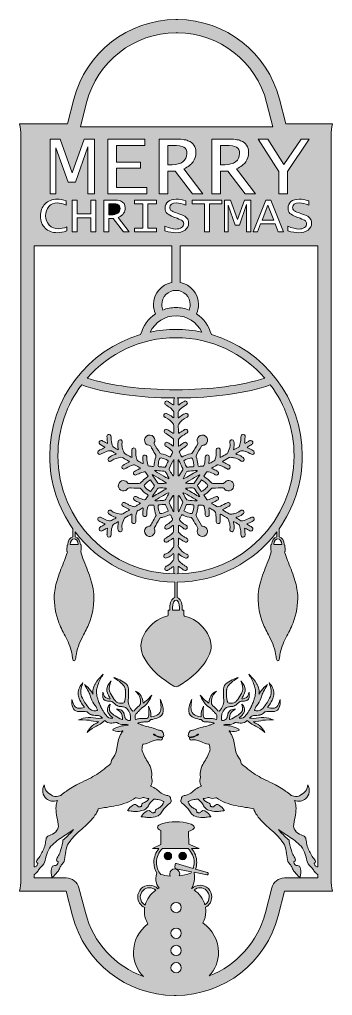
# Model space of a CAD drawing. Header units: centimetres. Extents: x 4.1 to 9.9, y -19.1 to -0.9.
import ezdxf

# ---------------------------------------------------------------- set-up
doc = ezdxf.new("R2010")
doc.units = ezdxf.units.CM
doc.header["$MEASUREMENT"] = 0
doc.layers.add('Layer 1', color=7, linetype='Continuous')

# ---------------------------------------------------------------- blocks, each defined once
blk = doc.blocks.new('block 2')
at = {"layer": 'Layer 1', "true_color": 0x71291b}
h = blk.add_hatch(color=26, dxfattribs=at)
h.dxf.hatch_style = 2
edge = h.paths.add_edge_path()
edge.add_spline(control_points=[(9.868, -3.093), (9.868, -3.02), (9.876, -2.947), (9.894, -2.877), (9.894, -2.877), (9.026, -2.877), (9.026, -2.877), (9.026, -2.877), (8.907, -2.417), (8.907, -2.417), (8.684, -1.553), (7.909, -0.947), (7.017, -0.938), (7.017, -0.938), (6.984, -0.939), (6.984, -0.939), (6.09, -0.944), (5.31, -1.552), (5.087, -2.417), (5.087, -2.417), (4.968, -2.877), (4.968, -2.877), (4.968, -2.877), (4.076, -2.877), (4.076, -2.877), (4.094, -2.947), (4.103, -3.02), (4.103, -3.093), (4.103, -3.093), (4.103, -16.922), (4.103, -16.922), (4.103, -16.996), (4.094, -17.068), (4.076, -17.138), (4.076, -17.138), (4.945, -17.138), (4.945, -17.138), (4.945, -17.138), (5.063, -17.598), (5.063, -17.598), (5.286, -18.462), (6.061, -19.068), (6.953, -19.077), (6.953, -19.077), (6.986, -19.076), (6.986, -19.076), (7.88, -19.071), (8.661, -18.463), (8.883, -17.598), (8.883, -17.598), (9.002, -17.138), (9.002, -17.138), (9.002, -17.138), (9.894, -17.138), (9.894, -17.138), (9.876, -17.068), (9.868, -16.996), (9.868, -16.922), (9.868, -16.922), (9.868, -3.093), (9.868, -3.093)], knot_values=[0, 0, 0, 0, 1, 1, 1, 2, 2, 2, 3, 3, 3, 4, 4, 4, 5, 5, 5, 6, 6, 6, 7, 7, 7, 8, 8, 8, 9, 9, 9, 10, 10, 10, 11, 11, 11, 12, 12, 12, 13, 13, 13, 14, 14, 14, 15, 15, 15, 16, 16, 16, 17, 17, 17, 18, 18, 18, 19, 19, 19, 20, 20, 20, 20], degree=3, periodic=1)
h.paths.add_polyline_path([(8.297, -4.377), (8.163, -4.761), (8.086, -4.761), (7.953, -4.388), (7.952, -4.388), (7.952, -4.887), (7.889, -4.887), (7.889, -4.293), (7.999, -4.293), (8.129, -4.658), (8.13, -4.658), (8.258, -4.293), (8.373, -4.293), (8.373, -4.887), (8.298, -4.887), (8.298, -4.377)])
edge = h.paths.add_edge_path()
edge.add_spline(control_points=[(8.273, -4.179), (8.273, -4.179), (7.951, -3.755), (7.951, -3.755), (7.951, -3.755), (7.81, -3.755), (7.81, -3.755), (7.81, -3.755), (7.81, -4.179), (7.81, -4.179), (7.81, -4.179), (7.654, -4.179), (7.654, -4.179), (7.654, -4.179), (7.654, -3.16), (7.654, -3.16), (7.654, -3.16), (7.939, -3.16), (7.939, -3.16), (8.057, -3.16), (8.14, -3.17), (8.186, -3.19), (8.284, -3.231), (8.333, -3.303), (8.333, -3.406), (8.333, -3.477), (8.316, -3.536), (8.282, -3.583), (8.248, -3.63), (8.191, -3.675), (8.111, -3.715), (8.111, -3.715), (8.462, -4.179), (8.462, -4.179), (8.462, -4.179), (8.273, -4.179), (8.273, -4.179)], knot_values=[0, 0, 0, 0, 1, 1, 1, 2, 2, 2, 3, 3, 3, 4, 4, 4, 5, 5, 5, 6, 6, 6, 7, 7, 7, 8, 8, 8, 9, 9, 9, 10, 10, 10, 11, 11, 11, 12, 12, 12, 12], degree=3, periodic=1)
h.paths.add_polyline_path([(7.286, -4.361), (7.286, -4.293), (7.834, -4.293), (7.834, -4.361), (7.605, -4.361), (7.605, -4.887), (7.514, -4.887), (7.514, -4.361)])
edge = h.paths.add_edge_path()
edge.add_spline(control_points=[(7.003, -11.242), (7.013, -11.238), (7.021, -11.23), (7.023, -11.218), (7.025, -11.208), (7.025, -11.198), (7.025, -11.188), (7.026, -11.166), (7.025, -11.144), (7.025, -11.123), (7.026, -11.117), (7.024, -11.109), (7.03, -11.105), (7.037, -11.101), (7.041, -11.108), (7.046, -11.111), (7.071, -11.129), (7.096, -11.146), (7.121, -11.163), (7.128, -11.167), (7.134, -11.172), (7.141, -11.175), (7.16, -11.183), (7.18, -11.177), (7.19, -11.159), (7.2, -11.143), (7.197, -11.126), (7.181, -11.112), (7.175, -11.107), (7.168, -11.103), (7.162, -11.099), (7.145, -11.088), (7.128, -11.076), (7.111, -11.065), (7.084, -11.047), (7.061, -11.023), (7.039, -10.998), (7.03, -10.988), (7.025, -10.977), (7.025, -10.964), (7.026, -10.935), (7.025, -10.905), (7.026, -10.876), (7.026, -10.875), (7.026, -10.874), (7.026, -10.872), (7.027, -10.867), (7.033, -10.864), (7.037, -10.867), (7.047, -10.875), (7.056, -10.884), (7.065, -10.892), (7.094, -10.918), (7.129, -10.935), (7.165, -10.947), (7.182, -10.952), (7.201, -10.942), (7.209, -10.926), (7.217, -10.909), (7.211, -10.89), (7.195, -10.879), (7.191, -10.876), (7.186, -10.874), (7.181, -10.873), (7.118, -10.85), (7.077, -10.802), (7.038, -10.751), (7.031, -10.742), (7.028, -10.732), (7.028, -10.72), (7.029, -10.678), (7.028, -10.636), (7.029, -10.594), (7.029, -10.588), (7.027, -10.581), (7.036, -10.578), (7.069, -10.599), (7.102, -10.62), (7.135, -10.64), (7.144, -10.646), (7.152, -10.651), (7.163, -10.652), (7.192, -10.656), (7.213, -10.632), (7.205, -10.604), (7.202, -10.594), (7.194, -10.587), (7.185, -10.582), (7.167, -10.571), (7.149, -10.559), (7.13, -10.548), (7.097, -10.529), (7.068, -10.505), (7.041, -10.477), (7.035, -10.47), (7.031, -10.463), (7.031, -10.454), (7.032, -10.419), (7.032, -10.385), (7.033, -10.351), (7.033, -10.347), (7.033, -10.343), (7.037, -10.341), (7.041, -10.339), (7.044, -10.341), (7.047, -10.343), (7.072, -10.361), (7.097, -10.378), (7.122, -10.395), (7.128, -10.4), (7.135, -10.404), (7.142, -10.407), (7.162, -10.415), (7.181, -10.408), (7.191, -10.39), (7.2, -10.374), (7.197, -10.356), (7.18, -10.343), (7.17, -10.335), (7.159, -10.329), (7.148, -10.322), (7.12, -10.304), (7.094, -10.285), (7.07, -10.261), (7.044, -10.235), (7.044, -10.235), (7.06, -10.201), (7.068, -10.183), (7.077, -10.166), (7.086, -10.149), (7.09, -10.142), (7.096, -10.139), (7.105, -10.143), (7.109, -10.145), (7.114, -10.148), (7.118, -10.15), (7.166, -10.172), (7.214, -10.191), (7.266, -10.196), (7.273, -10.196), (7.278, -10.199), (7.282, -10.205), (7.287, -10.214), (7.293, -10.222), (7.298, -10.231), (7.325, -10.275), (7.351, -10.321), (7.379, -10.365), (7.391, -10.383), (7.393, -10.398), (7.384, -10.42), (7.367, -10.46), (7.384, -10.506), (7.421, -10.53), (7.457, -10.554), (7.504, -10.55), (7.537, -10.521), (7.57, -10.493), (7.58, -10.446), (7.56, -10.407), (7.544, -10.376), (7.518, -10.357), (7.482, -10.355), (7.471, -10.355), (7.463, -10.352), (7.457, -10.342), (7.426, -10.285), (7.395, -10.228), (7.363, -10.172), (7.357, -10.16), (7.355, -10.149), (7.361, -10.136), (7.371, -10.116), (7.375, -10.093), (7.381, -10.071), (7.389, -10.041), (7.389, -10.01), (7.394, -9.98), (7.397, -9.964), (7.397, -9.963), (7.413, -9.964), (7.434, -9.964), (7.456, -9.966), (7.477, -9.967), (7.501, -9.968), (7.501, -9.968), (7.508, -9.992), (7.52, -10.031), (7.526, -10.071), (7.526, -10.112), (7.526, -10.123), (7.527, -10.135), (7.529, -10.146), (7.533, -10.163), (7.545, -10.172), (7.561, -10.174), (7.584, -10.176), (7.601, -10.163), (7.602, -10.139), (7.603, -10.106), (7.603, -10.073), (7.597, -10.041), (7.596, -10.032), (7.592, -10.024), (7.599, -10.013), (7.622, -10.026), (7.645, -10.039), (7.668, -10.051), (7.713, -10.077), (7.713, -10.077), (7.724, -10.128), (7.732, -10.167), (7.731, -10.207), (7.732, -10.246), (7.732, -10.256), (7.731, -10.267), (7.733, -10.276), (7.737, -10.292), (7.748, -10.303), (7.765, -10.306), (7.78, -10.308), (7.792, -10.302), (7.801, -10.29), (7.808, -10.281), (7.808, -10.271), (7.808, -10.261), (7.807, -10.223), (7.806, -10.185), (7.804, -10.147), (7.804, -10.141), (7.8, -10.135), (7.807, -10.13), (7.809, -10.13), (7.81, -10.13), (7.811, -10.13), (7.837, -10.144), (7.862, -10.159), (7.887, -10.173), (7.952, -10.209), (7.952, -10.209), (7.974, -10.279), (7.977, -10.29), (7.98, -10.301), (7.983, -10.312), (7.991, -10.343), (7.992, -10.375), (7.986, -10.406), (7.985, -10.411), (7.984, -10.417), (7.984, -10.421), (7.986, -10.438), (7.994, -10.45), (8.01, -10.456), (8.025, -10.462), (8.037, -10.457), (8.049, -10.447), (8.056, -10.441), (8.058, -10.433), (8.06, -10.424), (8.068, -10.388), (8.069, -10.351), (8.061, -10.314), (8.058, -10.3), (8.053, -10.286), (8.054, -10.268), (8.089, -10.286), (8.119, -10.304), (8.15, -10.322), (8.157, -10.326), (8.161, -10.332), (8.163, -10.339), (8.175, -10.373), (8.186, -10.407), (8.188, -10.443), (8.189, -10.466), (8.191, -10.488), (8.193, -10.511), (8.193, -10.519), (8.194, -10.526), (8.196, -10.534), (8.203, -10.556), (8.228, -10.566), (8.248, -10.555), (8.263, -10.547), (8.27, -10.533), (8.269, -10.517), (8.269, -10.503), (8.268, -10.489), (8.267, -10.475), (8.264, -10.447), (8.262, -10.419), (8.26, -10.39), (8.276, -10.392), (8.285, -10.4), (8.296, -10.406), (8.316, -10.418), (8.336, -10.429), (8.356, -10.44), (8.368, -10.447), (8.38, -10.448), (8.392, -10.441), (8.421, -10.426), (8.424, -10.391), (8.397, -10.373), (8.376, -10.359), (8.353, -10.347), (8.332, -10.334), (8.322, -10.328), (8.31, -10.326), (8.304, -10.312), (8.313, -10.308), (8.322, -10.305), (8.331, -10.301), (8.361, -10.286), (8.392, -10.271), (8.422, -10.255), (8.44, -10.245), (8.445, -10.226), (8.438, -10.209), (8.432, -10.192), (8.414, -10.183), (8.394, -10.188), (8.388, -10.189), (8.382, -10.192), (8.377, -10.194), (8.364, -10.2), (8.351, -10.206), (8.339, -10.213), (8.302, -10.233), (8.263, -10.246), (8.221, -10.254), (8.211, -10.256), (8.201, -10.259), (8.192, -10.253), (8.162, -10.236), (8.132, -10.219), (8.103, -10.201), (8.099, -10.199), (8.101, -10.191), (8.106, -10.19), (8.118, -10.186), (8.13, -10.183), (8.142, -10.178), (8.178, -10.165), (8.211, -10.146), (8.238, -10.119), (8.252, -10.105), (8.253, -10.085), (8.242, -10.07), (8.232, -10.057), (8.213, -10.052), (8.197, -10.059), (8.19, -10.062), (8.184, -10.067), (8.178, -10.071), (8.148, -10.096), (8.113, -10.111), (8.076, -10.119), (8.052, -10.124), (8.028, -10.127), (8.005, -10.132), (7.993, -10.134), (7.983, -10.131), (7.972, -10.125), (7.935, -10.103), (7.898, -10.081), (7.861, -10.059), (7.856, -10.057), (7.853, -10.054), (7.853, -10.046), (7.862, -10.042), (7.871, -10.039), (7.88, -10.034), (7.911, -10.017), (7.942, -10.001), (7.973, -9.983), (7.992, -9.971), (7.997, -9.947), (7.985, -9.93), (7.975, -9.914), (7.955, -9.909), (7.935, -9.918), (7.926, -9.923), (7.917, -9.928), (7.908, -9.933), (7.866, -9.956), (7.824, -9.979), (7.776, -9.99), (7.763, -9.993), (7.752, -9.994), (7.74, -9.986), (7.714, -9.969), (7.686, -9.953), (7.659, -9.937), (7.654, -9.934), (7.647, -9.931), (7.649, -9.923), (7.656, -9.92), (7.663, -9.917), (7.67, -9.914), (7.699, -9.904), (7.725, -9.889), (7.752, -9.874), (7.774, -9.861), (7.782, -9.842), (7.772, -9.824), (7.765, -9.808), (7.744, -9.792), (7.718, -9.807), (7.705, -9.814), (7.691, -9.821), (7.677, -9.828), (7.644, -9.844), (7.61, -9.857), (7.574, -9.864), (7.567, -9.865), (7.561, -9.867), (7.556, -9.861), (7.539, -9.836), (7.523, -9.81), (7.506, -9.785), (7.502, -9.779), (7.506, -9.775), (7.51, -9.772), (7.516, -9.767), (7.522, -9.763), (7.529, -9.759), (7.567, -9.732), (7.604, -9.702), (7.632, -9.665), (7.643, -9.651), (7.654, -9.646), (7.671, -9.646), (7.734, -9.646), (7.798, -9.644), (7.861, -9.643), (7.87, -9.643), (7.876, -9.646), (7.881, -9.652), (7.885, -9.658), (7.889, -9.665), (7.895, -9.67), (7.925, -9.702), (7.971, -9.709), (8.01, -9.687), (8.045, -9.666), (8.061, -9.635), (8.058, -9.595), (8.054, -9.556), (8.034, -9.527), (7.997, -9.514), (7.96, -9.5), (7.921, -9.504), (7.896, -9.536), (7.877, -9.561), (7.856, -9.566), (7.828, -9.563), (7.819, -9.562), (7.81, -9.563), (7.802, -9.563), (7.758, -9.562), (7.715, -9.562), (7.672, -9.561), (7.658, -9.561), (7.645, -9.559), (7.636, -9.545), (7.606, -9.506), (7.569, -9.476), (7.529, -9.448), (7.521, -9.442), (7.509, -9.438), (7.503, -9.424), (7.52, -9.4), (7.536, -9.375), (7.553, -9.349), (7.557, -9.344), (7.563, -9.341), (7.57, -9.342), (7.576, -9.343), (7.582, -9.344), (7.588, -9.345), (7.628, -9.355), (7.665, -9.371), (7.701, -9.391), (7.711, -9.396), (7.72, -9.402), (7.732, -9.404), (7.751, -9.406), (7.765, -9.399), (7.773, -9.383), (7.78, -9.367), (7.776, -9.35), (7.761, -9.338), (7.755, -9.334), (7.748, -9.33), (7.742, -9.327), (7.716, -9.313), (7.69, -9.299), (7.663, -9.289), (7.656, -9.287), (7.651, -9.285), (7.648, -9.276), (7.681, -9.256), (7.715, -9.236), (7.748, -9.216), (7.755, -9.212), (7.763, -9.213), (7.77, -9.215), (7.822, -9.226), (7.868, -9.251), (7.913, -9.276), (7.923, -9.281), (7.933, -9.287), (7.943, -9.292), (7.958, -9.297), (7.974, -9.292), (7.984, -9.279), (7.994, -9.266), (7.994, -9.244), (7.983, -9.233), (7.976, -9.226), (7.968, -9.22), (7.959, -9.215), (7.929, -9.199), (7.898, -9.183), (7.868, -9.167), (7.862, -9.164), (7.854, -9.163), (7.851, -9.153), (7.892, -9.129), (7.933, -9.105), (7.975, -9.08), (7.983, -9.075), (7.991, -9.075), (8, -9.075), (8.024, -9.075), (8.046, -9.081), (8.068, -9.085), (8.109, -9.094), (8.148, -9.109), (8.181, -9.137), (8.186, -9.141), (8.191, -9.145), (8.196, -9.148), (8.22, -9.159), (8.247, -9.143), (8.249, -9.116), (8.25, -9.101), (8.243, -9.09), (8.231, -9.08), (8.203, -9.058), (8.174, -9.039), (8.14, -9.027), (8.126, -9.023), (8.11, -9.021), (8.097, -9.01), (8.127, -8.988), (8.16, -8.971), (8.192, -8.954), (8.197, -8.951), (8.204, -8.951), (8.21, -8.952), (8.22, -8.953), (8.23, -8.954), (8.24, -8.956), (8.282, -8.965), (8.319, -8.983), (8.357, -9.002), (8.368, -9.007), (8.379, -9.014), (8.391, -9.019), (8.416, -9.028), (8.44, -9.01), (8.44, -8.983), (8.441, -8.966), (8.431, -8.955), (8.416, -8.948), (8.385, -8.932), (8.353, -8.917), (8.321, -8.901), (8.315, -8.899), (8.308, -8.898), (8.305, -8.889), (8.327, -8.873), (8.352, -8.861), (8.376, -8.847), (8.384, -8.841), (8.393, -8.837), (8.401, -8.83), (8.415, -8.818), (8.419, -8.802), (8.411, -8.786), (8.404, -8.769), (8.39, -8.761), (8.372, -8.762), (8.363, -8.763), (8.355, -8.766), (8.347, -8.771), (8.33, -8.781), (8.312, -8.791), (8.294, -8.801), (8.285, -8.806), (8.274, -8.819), (8.264, -8.814), (8.253, -8.808), (8.263, -8.794), (8.263, -8.783), (8.264, -8.757), (8.267, -8.73), (8.269, -8.703), (8.269, -8.695), (8.269, -8.686), (8.268, -8.677), (8.264, -8.661), (8.252, -8.65), (8.236, -8.648), (8.215, -8.646), (8.198, -8.657), (8.195, -8.678), (8.191, -8.705), (8.19, -8.731), (8.189, -8.758), (8.187, -8.795), (8.176, -8.83), (8.164, -8.865), (8.161, -8.873), (8.158, -8.88), (8.151, -8.884), (8.119, -8.901), (8.089, -8.922), (8.052, -8.938), (8.056, -8.919), (8.06, -8.903), (8.062, -8.887), (8.068, -8.85), (8.068, -8.814), (8.059, -8.778), (8.055, -8.761), (8.044, -8.751), (8.027, -8.749), (8.002, -8.745), (7.981, -8.766), (7.985, -8.794), (7.989, -8.815), (7.992, -8.837), (7.989, -8.858), (7.984, -8.904), (7.969, -8.947), (7.95, -8.989), (7.946, -8.999), (7.938, -9.005), (7.929, -9.01), (7.892, -9.031), (7.854, -9.052), (7.817, -9.074), (7.814, -9.075), (7.81, -9.075), (7.807, -9.076), (7.802, -9.071), (7.804, -9.066), (7.804, -9.061), (7.808, -9.019), (7.809, -8.977), (7.807, -8.935), (7.806, -8.913), (7.791, -8.901), (7.77, -8.901), (7.751, -8.901), (7.736, -8.914), (7.733, -8.933), (7.731, -8.943), (7.732, -8.953), (7.732, -8.963), (7.732, -9.013), (7.73, -9.062), (7.716, -9.11), (7.712, -9.125), (7.706, -9.135), (7.692, -9.142), (7.665, -9.156), (7.639, -9.172), (7.612, -9.186), (7.607, -9.189), (7.602, -9.194), (7.594, -9.188), (7.595, -9.181), (7.596, -9.174), (7.597, -9.167), (7.603, -9.133), (7.603, -9.098), (7.602, -9.064), (7.601, -9.047), (7.588, -9.034), (7.57, -9.031), (7.556, -9.029), (7.54, -9.038), (7.533, -9.052), (7.528, -9.06), (7.527, -9.069), (7.526, -9.078), (7.526, -9.093), (7.526, -9.108), (7.525, -9.123), (7.523, -9.158), (7.517, -9.191), (7.505, -9.224), (7.502, -9.232), (7.498, -9.237), (7.489, -9.238), (7.464, -9.239), (7.439, -9.242), (7.413, -9.243), (7.397, -9.244), (7.396, -9.243), (7.394, -9.227), (7.393, -9.217), (7.391, -9.207), (7.39, -9.197), (7.386, -9.152), (7.378, -9.109), (7.36, -9.068), (7.355, -9.056), (7.357, -9.046), (7.363, -9.036), (7.394, -8.979), (7.426, -8.922), (7.457, -8.866), (7.462, -8.857), (7.468, -8.854), (7.478, -8.853), (7.488, -8.852), (7.498, -8.849), (7.508, -8.846), (7.551, -8.831), (7.578, -8.785), (7.569, -8.74), (7.56, -8.693), (7.515, -8.658), (7.467, -8.661), (7.42, -8.665), (7.383, -8.7), (7.379, -8.746), (7.377, -8.765), (7.379, -8.784), (7.389, -8.801), (7.395, -8.81), (7.393, -8.817), (7.388, -8.826), (7.356, -8.879), (7.324, -8.932), (7.292, -8.986), (7.283, -9.001), (7.272, -9.01), (7.254, -9.012), (7.207, -9.018), (7.164, -9.035), (7.121, -9.055), (7.115, -9.058), (7.109, -9.06), (7.104, -9.064), (7.095, -9.069), (7.089, -9.065), (7.086, -9.057), (7.073, -9.032), (7.061, -9.007), (7.048, -8.982), (7.046, -8.977), (7.046, -8.972), (7.05, -8.968), (7.055, -8.962), (7.06, -8.957), (7.065, -8.951), (7.091, -8.923), (7.122, -8.9), (7.154, -8.88), (7.165, -8.874), (7.176, -8.867), (7.185, -8.858), (7.201, -8.843), (7.199, -8.819), (7.182, -8.805), (7.169, -8.794), (7.155, -8.792), (7.139, -8.801), (7.112, -8.817), (7.085, -8.834), (7.06, -8.853), (7.053, -8.858), (7.048, -8.866), (7.038, -8.866), (7.033, -8.863), (7.033, -8.858), (7.033, -8.853), (7.032, -8.821), (7.032, -8.789), (7.031, -8.758), (7.031, -8.745), (7.035, -8.737), (7.043, -8.727), (7.079, -8.689), (7.124, -8.661), (7.168, -8.635), (7.177, -8.629), (7.186, -8.625), (7.194, -8.618), (7.212, -8.602), (7.21, -8.573), (7.189, -8.559), (7.175, -8.549), (7.16, -8.552), (7.146, -8.56), (7.116, -8.578), (7.086, -8.597), (7.056, -8.616), (7.049, -8.62), (7.043, -8.629), (7.033, -8.628), (7.032, -8.626), (7.03, -8.624), (7.03, -8.622), (7.029, -8.575), (7.028, -8.528), (7.028, -8.481), (7.028, -8.473), (7.03, -8.466), (7.035, -8.46), (7.074, -8.408), (7.115, -8.358), (7.18, -8.335), (7.187, -8.332), (7.194, -8.329), (7.199, -8.324), (7.211, -8.314), (7.215, -8.301), (7.211, -8.286), (7.207, -8.271), (7.193, -8.26), (7.178, -8.26), (7.169, -8.26), (7.16, -8.261), (7.152, -8.264), (7.118, -8.277), (7.087, -8.293), (7.06, -8.318), (7.051, -8.327), (7.044, -8.338), (7.031, -8.341), (7.029, -8.339), (7.027, -8.337), (7.027, -8.335), (7.026, -8.302), (7.026, -8.269), (7.026, -8.236), (7.025, -8.226), (7.03, -8.219), (7.036, -8.212), (7.058, -8.187), (7.08, -8.163), (7.108, -8.144), (7.127, -8.131), (7.148, -8.117), (7.167, -8.104), (7.175, -8.099), (7.182, -8.093), (7.188, -8.087), (7.199, -8.074), (7.198, -8.058), (7.189, -8.044), (7.179, -8.03), (7.162, -8.024), (7.146, -8.03), (7.138, -8.033), (7.13, -8.038), (7.122, -8.043), (7.096, -8.06), (7.07, -8.079), (7.044, -8.097), (7.039, -8.1), (7.035, -8.106), (7.025, -8.098), (7.025, -8.075), (7.025, -8.05), (7.025, -8.025), (7.025, -8.013), (7.025, -8.002), (7.023, -7.99), (7.022, -7.983), (7.019, -7.977), (7.015, -7.972), (7.682, -7.97), (8.304, -7.881), (8.738, -7.728), (9.016, -8.096), (9.18, -8.553), (9.18, -9.048), (9.18, -10.252), (8.205, -11.232), (7.003, -11.242)], knot_values=[0, 0, 0, 0, 1, 1, 1, 2, 2, 2, 3, 3, 3, 4, 4, 4, 5, 5, 5, 6, 6, 6, 7, 7, 7, 8, 8, 8, 9, 9, 9, 10, 10, 10, 11, 11, 11, 12, 12, 12, 13, 13, 13, 14, 14, 14, 15, 15, 15, 16, 16, 16, 17, 17, 17, 18, 18, 18, 19, 19, 19, 20, 20, 20, 21, 21, 21, 22, 22, 22, 23, 23, 23, 24, 24, 24, 25, 25, 25, 26, 26, 26, 27, 27, 27, 28, 28, 28, 29, 29, 29, 30, 30, 30, 31, 31, 31, 32, 32, 32, 33, 33, 33, 34, 34, 34, 35, 35, 35, 36, 36, 36, 37, 37, 37, 38, 38, 38, 39, 39, 39, 40, 40, 40, 41, 41, 41, 42, 42, 42, 43, 43, 43, 44, 44, 44, 45, 45, 45, 46, 46, 46, 47, 47, 47, 48, 48, 48, 49, 49, 49, 50, 50, 50, 51, 51, 51, 52, 52, 52, 53, 53, 53, 54, 54, 54, 55, 55, 55, 56, 56, 56, 57, 57, 57, 58, 58, 58, 59, 59, 59, 60, 60, 60, 61, 61, 61, 62, 62, 62, 63, 63, 63, 64, 64, 64, 65, 65, 65, 66, 66, 66, 67, 67, 67, 68, 68, 68, 69, 69, 69, 70, 70, 70, 71, 71, 71, 72, 72, 72, 73, 73, 73, 74, 74, 74, 75, 75, 75, 76, 76, 76, 77, 77, 77, 78, 78, 78, 79, 79, 79, 80, 80, 80, 81, 81, 81, 82, 82, 82, 83, 83, 83, 84, 84, 84, 85, 85, 85, 86, 86, 86, 87, 87, 87, 88, 88, 88, 89, 89, 89, 90, 90, 90, 91, 91, 91, 92, 92, 92, 93, 93, 93, 94, 94, 94, 95, 95, 95, 96, 96, 96, 97, 97, 97, 98, 98, 98, 99, 99, 99, 100, 100, 100, 101, 101, 101, 102, 102, 102, 103, 103, 103, 104, 104, 104, 105, 105, 105, 106, 106, 106, 107, 107, 107, 108, 108, 108, 109, 109, 109, 110, 110, 110, 111, 111, 111, 112, 112, 112, 113, 113, 113, 114, 114, 114, 115, 115, 115, 116, 116, 116, 117, 117, 117, 118, 118, 118, 119, 119, 119, 120, 120, 120, 121, 121, 121, 122, 122, 122, 123, 123, 123, 124, 124, 124, 125, 125, 125, 126, 126, 126, 127, 127, 127, 128, 128, 128, 129, 129, 129, 130, 130, 130, 131, 131, 131, 132, 132, 132, 133, 133, 133, 134, 134, 134, 135, 135, 135, 136, 136, 136, 137, 137, 137, 138, 138, 138, 139, 139, 139, 140, 140, 140, 141, 141, 141, 142, 142, 142, 143, 143, 143, 144, 144, 144, 145, 145, 145, 146, 146, 146, 147, 147, 147, 148, 148, 148, 149, 149, 149, 150, 150, 150, 151, 151, 151, 152, 152, 152, 153, 153, 153, 154, 154, 154, 155, 155, 155, 156, 156, 156, 157, 157, 157, 158, 158, 158, 159, 159, 159, 160, 160, 160, 161, 161, 161, 162, 162, 162, 163, 163, 163, 164, 164, 164, 165, 165, 165, 166, 166, 166, 167, 167, 167, 168, 168, 168, 169, 169, 169, 170, 170, 170, 171, 171, 171, 172, 172, 172, 173, 173, 173, 174, 174, 174, 175, 175, 175, 176, 176, 176, 177, 177, 177, 178, 178, 178, 179, 179, 179, 180, 180, 180, 181, 181, 181, 182, 182, 182, 183, 183, 183, 184, 184, 184, 185, 185, 185, 186, 186, 186, 187, 187, 187, 188, 188, 188, 189, 189, 189, 190, 190, 190, 191, 191, 191, 192, 192, 192, 193, 193, 193, 194, 194, 194, 195, 195, 195, 196, 196, 196, 197, 197, 197, 198, 198, 198, 199, 199, 199, 200, 200, 200, 201, 201, 201, 202, 202, 202, 203, 203, 203, 204, 204, 204, 205, 205, 205, 206, 206, 206, 207, 207, 207, 208, 208, 208, 209, 209, 209, 210, 210, 210, 211, 211, 211, 212, 212, 212, 213, 213, 213, 214, 214, 214, 215, 215, 215, 216, 216, 216, 217, 217, 217, 218, 218, 218, 219, 219, 219, 220, 220, 220, 221, 221, 221, 222, 222, 222, 223, 223, 223, 224, 224, 224, 225, 225, 225, 226, 226, 226, 227, 227, 227, 228, 228, 228, 229, 229, 229, 230, 230, 230, 231, 231, 231, 232, 232, 232, 233, 233, 233, 234, 234, 234, 235, 235, 235, 236, 236, 236, 237, 237, 237, 238, 238, 238, 239, 239, 239, 240, 240, 240, 241, 241, 241, 242, 242, 242, 243, 243, 243, 244, 244, 244, 245, 245, 245, 246, 246, 246, 247, 247, 247, 248, 248, 248, 249, 249, 249, 250, 250, 250, 251, 251, 251, 252, 252, 252, 253, 253, 253, 254, 254, 254, 255, 255, 255, 256, 256, 256, 257, 257, 257, 258, 258, 258, 259, 259, 259, 260, 260, 260, 261, 261, 261, 262, 262, 262, 263, 263, 263, 264, 264, 264, 265, 265, 265, 266, 266, 266, 267, 267, 267, 268, 268, 268, 269, 269, 269, 270, 270, 270, 271, 271, 271, 272, 272, 272, 273, 273, 273, 274, 274, 274, 275, 275, 275, 276, 276, 276, 277, 277, 277, 278, 278, 278, 279, 279, 279, 280, 280, 280, 281, 281, 281, 282, 282, 282, 283, 283, 283, 284, 284, 284, 285, 285, 285, 286, 286, 286, 287, 287, 287, 288, 288, 288, 289, 289, 289, 290, 290, 290, 291, 291, 291, 292, 292, 292, 293, 293, 293, 294, 294, 294, 295, 295, 295, 296, 296, 296, 297, 297, 297, 298, 298, 298, 299, 299, 299, 299], degree=3, periodic=1)
edge = h.paths.add_edge_path()
edge.add_spline(control_points=[(6.985, -11.727), (7.017, -11.727), (7.053, -11.789), (7.053, -11.871), (7.053, -11.886), (7.051, -11.9), (7.049, -11.913), (7.049, -11.913), (6.921, -11.913), (6.921, -11.913), (6.919, -11.9), (6.917, -11.886), (6.917, -11.871), (6.917, -11.789), (6.953, -11.727), (6.985, -11.727)], knot_values=[0, 0, 0, 0, 1, 1, 1, 2, 2, 2, 3, 3, 3, 4, 4, 4, 5, 5, 5, 5], degree=3, periodic=1)
edge = h.paths.add_edge_path()
edge.add_spline(control_points=[(5.038, -10.698), (5.027, -10.698), (5.02, -10.694), (5.016, -10.688), (5.019, -10.633), (5.051, -10.589), (5.091, -10.589), (5.13, -10.589), (5.162, -10.632), (5.166, -10.686), (5.162, -10.694), (5.157, -10.698), (5.148, -10.698), (5.129, -10.697), (5.11, -10.698), (5.091, -10.698), (5.091, -10.698), (5.091, -10.698), (5.091, -10.698), (5.073, -10.698), (5.056, -10.697), (5.038, -10.698)], knot_values=[0, 0, 0, 0, 1, 1, 1, 2, 2, 2, 3, 3, 3, 4, 4, 4, 5, 5, 5, 6, 6, 6, 7, 7, 7, 7], degree=3, periodic=1)
edge = h.paths.add_edge_path()
edge.add_spline(control_points=[(4.79, -9.048), (4.79, -8.553), (4.954, -8.096), (5.232, -7.728), (5.666, -7.881), (6.288, -7.97), (6.955, -7.972), (6.949, -7.98), (6.945, -7.989), (6.946, -8), (6.946, -8.026), (6.946, -8.051), (6.945, -8.076), (6.945, -8.085), (6.95, -8.096), (6.942, -8.101), (6.932, -8.107), (6.926, -8.096), (6.919, -8.091), (6.895, -8.075), (6.871, -8.058), (6.847, -8.042), (6.841, -8.038), (6.834, -8.035), (6.827, -8.031), (6.811, -8.021), (6.789, -8.032), (6.781, -8.045), (6.772, -8.06), (6.774, -8.079), (6.786, -8.091), (6.793, -8.097), (6.8, -8.102), (6.808, -8.107), (6.825, -8.119), (6.843, -8.131), (6.861, -8.143), (6.889, -8.162), (6.912, -8.185), (6.933, -8.211), (6.942, -8.221), (6.946, -8.232), (6.946, -8.245), (6.945, -8.267), (6.946, -8.288), (6.945, -8.31), (6.945, -8.32), (6.95, -8.334), (6.942, -8.338), (6.93, -8.345), (6.923, -8.33), (6.915, -8.323), (6.888, -8.297), (6.856, -8.28), (6.822, -8.265), (6.813, -8.262), (6.805, -8.26), (6.796, -8.259), (6.778, -8.259), (6.765, -8.27), (6.759, -8.287), (6.755, -8.301), (6.761, -8.317), (6.774, -8.327), (6.779, -8.33), (6.785, -8.333), (6.791, -8.335), (6.856, -8.358), (6.896, -8.409), (6.936, -8.46), (6.94, -8.466), (6.944, -8.473), (6.943, -8.481), (6.943, -8.527), (6.942, -8.573), (6.942, -8.618), (6.941, -8.628), (6.935, -8.63), (6.926, -8.624), (6.9, -8.607), (6.875, -8.59), (6.849, -8.574), (6.839, -8.568), (6.827, -8.563), (6.816, -8.556), (6.8, -8.547), (6.778, -8.557), (6.769, -8.571), (6.76, -8.587), (6.762, -8.606), (6.777, -8.619), (6.785, -8.625), (6.794, -8.63), (6.803, -8.635), (6.846, -8.661), (6.89, -8.688), (6.925, -8.725), (6.935, -8.735), (6.939, -8.745), (6.939, -8.758), (6.938, -8.786), (6.939, -8.814), (6.938, -8.842), (6.938, -8.85), (6.943, -8.862), (6.932, -8.866), (6.925, -8.869), (6.919, -8.86), (6.913, -8.855), (6.886, -8.834), (6.858, -8.815), (6.827, -8.799), (6.811, -8.791), (6.791, -8.798), (6.781, -8.813), (6.772, -8.828), (6.774, -8.847), (6.786, -8.859), (6.791, -8.864), (6.798, -8.868), (6.804, -8.873), (6.818, -8.882), (6.832, -8.89), (6.845, -8.9), (6.872, -8.918), (6.896, -8.939), (6.916, -8.963), (6.922, -8.969), (6.926, -8.975), (6.922, -8.983), (6.909, -9.008), (6.897, -9.033), (6.884, -9.058), (6.88, -9.066), (6.874, -9.068), (6.866, -9.063), (6.816, -9.038), (6.764, -9.018), (6.708, -9.01), (6.695, -9.009), (6.688, -9.001), (6.682, -8.991), (6.648, -8.936), (6.615, -8.88), (6.582, -8.825), (6.576, -8.816), (6.577, -8.809), (6.582, -8.8), (6.594, -8.776), (6.597, -8.752), (6.588, -8.726), (6.572, -8.678), (6.52, -8.65), (6.469, -8.665), (6.419, -8.68), (6.39, -8.733), (6.404, -8.782), (6.415, -8.82), (6.44, -8.844), (6.478, -8.85), (6.501, -8.853), (6.515, -8.862), (6.523, -8.883), (6.528, -8.896), (6.536, -8.908), (6.543, -8.92), (6.565, -8.959), (6.586, -8.997), (6.608, -9.036), (6.614, -9.047), (6.615, -9.056), (6.61, -9.069), (6.592, -9.112), (6.582, -9.158), (6.579, -9.205), (6.579, -9.213), (6.578, -9.22), (6.577, -9.228), (6.575, -9.241), (6.573, -9.243), (6.56, -9.243), (6.537, -9.244), (6.515, -9.24), (6.492, -9.239), (6.472, -9.238), (6.465, -9.228), (6.461, -9.212), (6.45, -9.173), (6.444, -9.133), (6.443, -9.092), (6.443, -9.082), (6.444, -9.072), (6.442, -9.062), (6.438, -9.046), (6.427, -9.035), (6.411, -9.032), (6.396, -9.029), (6.384, -9.036), (6.374, -9.047), (6.368, -9.055), (6.367, -9.063), (6.367, -9.072), (6.368, -9.1), (6.367, -9.128), (6.372, -9.156), (6.374, -9.167), (6.378, -9.178), (6.373, -9.19), (6.369, -9.19), (6.365, -9.19), (6.362, -9.189), (6.332, -9.172), (6.303, -9.155), (6.273, -9.138), (6.264, -9.134), (6.26, -9.127), (6.257, -9.118), (6.247, -9.083), (6.24, -9.047), (6.239, -9.01), (6.238, -8.984), (6.239, -8.959), (6.237, -8.934), (6.236, -8.914), (6.22, -8.901), (6.201, -8.901), (6.183, -8.9), (6.167, -8.912), (6.163, -8.931), (6.162, -8.939), (6.162, -8.949), (6.162, -8.957), (6.162, -8.997), (6.163, -9.036), (6.168, -9.074), (6.16, -9.078), (6.154, -9.074), (6.149, -9.071), (6.114, -9.051), (6.079, -9.031), (6.043, -9.011), (6.03, -9.004), (6.022, -8.994), (6.016, -8.981), (6.003, -8.95), (5.993, -8.919), (5.986, -8.887), (5.98, -8.86), (5.978, -8.834), (5.983, -8.807), (5.985, -8.8), (5.986, -8.792), (5.986, -8.785), (5.985, -8.766), (5.971, -8.751), (5.953, -8.749), (5.934, -8.747), (5.918, -8.757), (5.912, -8.775), (5.91, -8.78), (5.91, -8.785), (5.909, -8.79), (5.9, -8.831), (5.903, -8.871), (5.913, -8.911), (5.915, -8.919), (5.921, -8.927), (5.913, -8.937), (5.888, -8.923), (5.863, -8.907), (5.837, -8.894), (5.817, -8.885), (5.807, -8.869), (5.801, -8.849), (5.786, -8.806), (5.78, -8.763), (5.779, -8.718), (5.779, -8.703), (5.78, -8.687), (5.774, -8.673), (5.769, -8.657), (5.757, -8.648), (5.74, -8.648), (5.717, -8.648), (5.702, -8.662), (5.702, -8.687), (5.703, -8.722), (5.703, -8.758), (5.709, -8.793), (5.71, -8.8), (5.713, -8.808), (5.709, -8.815), (5.7, -8.817), (5.694, -8.811), (5.688, -8.808), (5.667, -8.796), (5.646, -8.784), (5.625, -8.772), (5.616, -8.767), (5.607, -8.762), (5.597, -8.762), (5.579, -8.761), (5.565, -8.771), (5.559, -8.787), (5.553, -8.802), (5.556, -8.818), (5.568, -8.829), (5.575, -8.835), (5.582, -8.839), (5.59, -8.844), (5.611, -8.856), (5.632, -8.868), (5.653, -8.88), (5.657, -8.883), (5.665, -8.884), (5.663, -8.894), (5.633, -8.909), (5.603, -8.923), (5.572, -8.938), (5.563, -8.943), (5.554, -8.947), (5.546, -8.953), (5.529, -8.965), (5.525, -8.984), (5.533, -9), (5.542, -9.018), (5.562, -9.026), (5.582, -9.018), (5.597, -9.011), (5.611, -9.003), (5.626, -8.996), (5.66, -8.978), (5.695, -8.964), (5.732, -8.955), (5.757, -8.95), (5.779, -8.949), (5.801, -8.965), (5.818, -8.978), (5.838, -8.987), (5.857, -8.998), (5.863, -9.002), (5.871, -9.004), (5.873, -9.013), (5.86, -9.018), (5.847, -9.022), (5.833, -9.027), (5.8, -9.037), (5.771, -9.055), (5.744, -9.076), (5.739, -9.081), (5.733, -9.086), (5.728, -9.092), (5.717, -9.106), (5.718, -9.124), (5.73, -9.138), (5.741, -9.151), (5.759, -9.155), (5.775, -9.147), (5.78, -9.145), (5.785, -9.141), (5.79, -9.137), (5.839, -9.095), (5.899, -9.085), (5.959, -9.075), (5.976, -9.073), (5.991, -9.077), (6.006, -9.086), (6.038, -9.106), (6.072, -9.125), (6.104, -9.144), (6.11, -9.148), (6.119, -9.149), (6.119, -9.158), (6.086, -9.175), (6.054, -9.192), (6.021, -9.209), (6.011, -9.215), (6.001, -9.22), (5.992, -9.228), (5.977, -9.24), (5.975, -9.26), (5.984, -9.276), (5.993, -9.29), (6.015, -9.299), (6.031, -9.29), (6.039, -9.285), (6.048, -9.281), (6.057, -9.276), (6.102, -9.252), (6.146, -9.227), (6.196, -9.216), (6.208, -9.213), (6.218, -9.213), (6.229, -9.22), (6.258, -9.238), (6.287, -9.255), (6.317, -9.272), (6.32, -9.274), (6.323, -9.276), (6.321, -9.281), (6.317, -9.289), (6.308, -9.288), (6.301, -9.291), (6.272, -9.306), (6.242, -9.32), (6.213, -9.336), (6.195, -9.346), (6.19, -9.365), (6.198, -9.382), (6.206, -9.401), (6.224, -9.409), (6.245, -9.402), (6.254, -9.399), (6.263, -9.394), (6.272, -9.389), (6.298, -9.376), (6.324, -9.363), (6.352, -9.354), (6.367, -9.35), (6.381, -9.346), (6.396, -9.342), (6.406, -9.34), (6.413, -9.343), (6.419, -9.352), (6.435, -9.376), (6.451, -9.4), (6.469, -9.428), (6.454, -9.439), (6.441, -9.448), (6.429, -9.457), (6.396, -9.48), (6.365, -9.506), (6.34, -9.539), (6.328, -9.555), (6.314, -9.561), (6.295, -9.561), (6.235, -9.562), (6.176, -9.562), (6.116, -9.564), (6.102, -9.564), (6.093, -9.559), (6.085, -9.547), (6.066, -9.519), (6.038, -9.506), (6.003, -9.508), (5.959, -9.51), (5.925, -9.538), (5.914, -9.583), (5.905, -9.623), (5.923, -9.665), (5.96, -9.687), (5.999, -9.709), (6.047, -9.705), (6.074, -9.67), (6.093, -9.647), (6.112, -9.64), (6.139, -9.645), (6.148, -9.646), (6.157, -9.645), (6.166, -9.645), (6.212, -9.645), (6.259, -9.646), (6.306, -9.646), (6.317, -9.646), (6.325, -9.648), (6.333, -9.658), (6.363, -9.699), (6.402, -9.732), (6.444, -9.761), (6.452, -9.766), (6.462, -9.77), (6.467, -9.783), (6.451, -9.807), (6.434, -9.832), (6.417, -9.858), (6.412, -9.865), (6.406, -9.866), (6.397, -9.864), (6.36, -9.857), (6.324, -9.844), (6.29, -9.826), (6.276, -9.819), (6.261, -9.811), (6.246, -9.804), (6.228, -9.797), (6.21, -9.803), (6.2, -9.82), (6.19, -9.836), (6.193, -9.854), (6.209, -9.867), (6.215, -9.873), (6.223, -9.877), (6.231, -9.881), (6.261, -9.898), (6.292, -9.912), (6.323, -9.924), (6.322, -9.93), (6.318, -9.934), (6.314, -9.936), (6.296, -9.946), (6.279, -9.957), (6.261, -9.967), (6.245, -9.976), (6.23, -9.993), (6.211, -9.993), (6.192, -9.993), (6.172, -9.984), (6.153, -9.977), (6.137, -9.971), (6.12, -9.964), (6.105, -9.956), (6.085, -9.946), (6.067, -9.935), (6.048, -9.925), (6.041, -9.921), (6.034, -9.917), (6.027, -9.915), (6.009, -9.909), (5.99, -9.918), (5.982, -9.934), (5.975, -9.95), (5.979, -9.968), (5.992, -9.979), (6.001, -9.986), (6.011, -9.992), (6.021, -9.997), (6.053, -10.014), (6.086, -10.031), (6.118, -10.048), (6.118, -10.057), (6.111, -10.058), (6.106, -10.062), (6.079, -10.077), (6.053, -10.092), (6.027, -10.108), (5.98, -10.135), (5.98, -10.136), (5.927, -10.126), (5.877, -10.117), (5.828, -10.104), (5.789, -10.069), (5.785, -10.065), (5.781, -10.062), (5.776, -10.06), (5.76, -10.052), (5.739, -10.056), (5.728, -10.07), (5.717, -10.086), (5.718, -10.104), (5.732, -10.119), (5.739, -10.126), (5.747, -10.132), (5.755, -10.139), (5.787, -10.162), (5.822, -10.179), (5.861, -10.188), (5.865, -10.189), (5.868, -10.191), (5.869, -10.195), (5.87, -10.2), (5.867, -10.202), (5.864, -10.204), (5.839, -10.219), (5.813, -10.233), (5.789, -10.248), (5.776, -10.256), (5.763, -10.257), (5.749, -10.254), (5.713, -10.246), (5.677, -10.237), (5.645, -10.22), (5.628, -10.211), (5.61, -10.203), (5.594, -10.194), (5.584, -10.189), (5.575, -10.186), (5.565, -10.186), (5.54, -10.187), (5.523, -10.212), (5.531, -10.235), (5.535, -10.245), (5.542, -10.252), (5.551, -10.257), (5.564, -10.264), (5.578, -10.272), (5.591, -10.278), (5.616, -10.29), (5.641, -10.301), (5.667, -10.314), (5.658, -10.325), (5.646, -10.33), (5.635, -10.337), (5.614, -10.349), (5.593, -10.36), (5.573, -10.373), (5.554, -10.386), (5.55, -10.409), (5.562, -10.427), (5.573, -10.444), (5.593, -10.451), (5.612, -10.441), (5.633, -10.431), (5.654, -10.418), (5.675, -10.406), (5.686, -10.4), (5.696, -10.391), (5.71, -10.39), (5.71, -10.394), (5.712, -10.398), (5.711, -10.401), (5.704, -10.436), (5.705, -10.472), (5.703, -10.507), (5.702, -10.515), (5.702, -10.522), (5.703, -10.53), (5.706, -10.547), (5.721, -10.559), (5.738, -10.56), (5.753, -10.56), (5.769, -10.55), (5.773, -10.536), (5.777, -10.526), (5.778, -10.516), (5.779, -10.506), (5.78, -10.491), (5.78, -10.475), (5.781, -10.46), (5.782, -10.42), (5.792, -10.382), (5.805, -10.345), (5.809, -10.333), (5.817, -10.323), (5.829, -10.317), (5.853, -10.304), (5.877, -10.289), (5.901, -10.275), (5.905, -10.273), (5.91, -10.271), (5.917, -10.274), (5.914, -10.291), (5.911, -10.308), (5.907, -10.325), (5.9, -10.361), (5.904, -10.396), (5.912, -10.431), (5.916, -10.449), (5.935, -10.461), (5.953, -10.458), (5.971, -10.456), (5.985, -10.441), (5.985, -10.422), (5.986, -10.413), (5.984, -10.404), (5.983, -10.396), (5.98, -10.379), (5.978, -10.363), (5.981, -10.346), (5.988, -10.302), (6.001, -10.26), (6.019, -10.219), (6.023, -10.211), (6.027, -10.204), (6.036, -10.199), (6.077, -10.177), (6.118, -10.154), (6.159, -10.131), (6.161, -10.13), (6.164, -10.13), (6.166, -10.13), (6.17, -10.139), (6.166, -10.148), (6.165, -10.156), (6.161, -10.194), (6.161, -10.232), (6.163, -10.27), (6.163, -10.291), (6.181, -10.306), (6.2, -10.307), (6.219, -10.307), (6.236, -10.291), (6.237, -10.271), (6.238, -10.261), (6.238, -10.25), (6.238, -10.24), (6.238, -10.191), (6.241, -10.141), (6.255, -10.093), (6.259, -10.08), (6.265, -10.072), (6.278, -10.065), (6.305, -10.051), (6.331, -10.035), (6.357, -10.021), (6.362, -10.018), (6.367, -10.012), (6.374, -10.018), (6.377, -10.028), (6.374, -10.038), (6.372, -10.048), (6.367, -10.077), (6.368, -10.106), (6.367, -10.135), (6.367, -10.144), (6.369, -10.153), (6.375, -10.16), (6.386, -10.174), (6.4, -10.176), (6.416, -10.172), (6.432, -10.169), (6.44, -10.157), (6.442, -10.143), (6.444, -10.13), (6.443, -10.117), (6.444, -10.105), (6.445, -10.063), (6.452, -10.021), (6.466, -9.981), (6.469, -9.972), (6.475, -9.967), (6.485, -9.967), (6.507, -9.966), (6.528, -9.965), (6.55, -9.964), (6.574, -9.963), (6.575, -9.964), (6.578, -9.988), (6.579, -9.994), (6.579, -10), (6.58, -10.007), (6.583, -10.051), (6.592, -10.094), (6.609, -10.136), (6.615, -10.149), (6.615, -10.159), (6.607, -10.171), (6.586, -10.208), (6.567, -10.245), (6.546, -10.281), (6.535, -10.301), (6.524, -10.321), (6.513, -10.341), (6.509, -10.35), (6.503, -10.355), (6.493, -10.355), (6.489, -10.355), (6.485, -10.355), (6.481, -10.356), (6.436, -10.362), (6.401, -10.401), (6.399, -10.447), (6.398, -10.492), (6.434, -10.536), (6.48, -10.544), (6.525, -10.553), (6.571, -10.526), (6.587, -10.484), (6.596, -10.458), (6.595, -10.433), (6.583, -10.41), (6.577, -10.398), (6.577, -10.389), (6.584, -10.378), (6.615, -10.326), (6.647, -10.274), (6.678, -10.221), (6.687, -10.205), (6.697, -10.192), (6.719, -10.194), (6.726, -10.195), (6.734, -10.192), (6.741, -10.19), (6.783, -10.18), (6.823, -10.165), (6.862, -10.145), (6.875, -10.138), (6.88, -10.14), (6.886, -10.152), (6.897, -10.173), (6.907, -10.193), (6.917, -10.214), (6.926, -10.233), (6.926, -10.234), (6.911, -10.25), (6.887, -10.276), (6.859, -10.299), (6.829, -10.318), (6.816, -10.326), (6.803, -10.334), (6.791, -10.343), (6.775, -10.355), (6.771, -10.374), (6.78, -10.39), (6.788, -10.407), (6.81, -10.415), (6.829, -10.407), (6.836, -10.404), (6.842, -10.399), (6.849, -10.395), (6.875, -10.379), (6.9, -10.362), (6.924, -10.343), (6.927, -10.341), (6.93, -10.339), (6.934, -10.341), (6.938, -10.343), (6.938, -10.347), (6.938, -10.35), (6.938, -10.371), (6.938, -10.391), (6.939, -10.411), (6.939, -10.472), (6.939, -10.472), (6.893, -10.511), (6.884, -10.519), (6.874, -10.527), (6.863, -10.534), (6.841, -10.548), (6.818, -10.562), (6.795, -10.576), (6.788, -10.581), (6.78, -10.585), (6.774, -10.591), (6.763, -10.602), (6.76, -10.616), (6.767, -10.63), (6.773, -10.644), (6.783, -10.652), (6.799, -10.653), (6.811, -10.653), (6.822, -10.649), (6.831, -10.643), (6.861, -10.624), (6.891, -10.605), (6.921, -10.586), (6.926, -10.583), (6.931, -10.577), (6.938, -10.58), (6.939, -10.582), (6.941, -10.584), (6.941, -10.586), (6.942, -10.632), (6.943, -10.678), (6.944, -10.723), (6.944, -10.731), (6.941, -10.738), (6.937, -10.745), (6.898, -10.797), (6.857, -10.847), (6.793, -10.871), (6.788, -10.873), (6.783, -10.874), (6.779, -10.877), (6.762, -10.887), (6.754, -10.905), (6.76, -10.922), (6.768, -10.942), (6.787, -10.953), (6.809, -10.946), (6.841, -10.935), (6.872, -10.919), (6.899, -10.898), (6.913, -10.887), (6.923, -10.871), (6.94, -10.865), (6.952, -10.883), (6.943, -10.902), (6.945, -10.92), (6.946, -10.93), (6.944, -10.94), (6.946, -10.95), (6.949, -10.974), (6.938, -10.991), (6.923, -11.008), (6.894, -11.04), (6.86, -11.066), (6.823, -11.09), (6.811, -11.097), (6.799, -11.104), (6.789, -11.113), (6.775, -11.124), (6.772, -11.143), (6.779, -11.158), (6.787, -11.174), (6.807, -11.182), (6.825, -11.177), (6.832, -11.174), (6.838, -11.17), (6.845, -11.166), (6.862, -11.155), (6.878, -11.143), (6.896, -11.133), (6.91, -11.123), (6.922, -11.109), (6.939, -11.104), (6.952, -11.121), (6.943, -11.14), (6.945, -11.158), (6.947, -11.177), (6.945, -11.197), (6.947, -11.215), (6.948, -11.228), (6.956, -11.237), (6.967, -11.242), (5.765, -11.232), (4.79, -10.252), (4.79, -9.048)], knot_values=[0, 0, 0, 0, 1, 1, 1, 2, 2, 2, 3, 3, 3, 4, 4, 4, 5, 5, 5, 6, 6, 6, 7, 7, 7, 8, 8, 8, 9, 9, 9, 10, 10, 10, 11, 11, 11, 12, 12, 12, 13, 13, 13, 14, 14, 14, 15, 15, 15, 16, 16, 16, 17, 17, 17, 18, 18, 18, 19, 19, 19, 20, 20, 20, 21, 21, 21, 22, 22, 22, 23, 23, 23, 24, 24, 24, 25, 25, 25, 26, 26, 26, 27, 27, 27, 28, 28, 28, 29, 29, 29, 30, 30, 30, 31, 31, 31, 32, 32, 32, 33, 33, 33, 34, 34, 34, 35, 35, 35, 36, 36, 36, 37, 37, 37, 38, 38, 38, 39, 39, 39, 40, 40, 40, 41, 41, 41, 42, 42, 42, 43, 43, 43, 44, 44, 44, 45, 45, 45, 46, 46, 46, 47, 47, 47, 48, 48, 48, 49, 49, 49, 50, 50, 50, 51, 51, 51, 52, 52, 52, 53, 53, 53, 54, 54, 54, 55, 55, 55, 56, 56, 56, 57, 57, 57, 58, 58, 58, 59, 59, 59, 60, 60, 60, 61, 61, 61, 62, 62, 62, 63, 63, 63, 64, 64, 64, 65, 65, 65, 66, 66, 66, 67, 67, 67, 68, 68, 68, 69, 69, 69, 70, 70, 70, 71, 71, 71, 72, 72, 72, 73, 73, 73, 74, 74, 74, 75, 75, 75, 76, 76, 76, 77, 77, 77, 78, 78, 78, 79, 79, 79, 80, 80, 80, 81, 81, 81, 82, 82, 82, 83, 83, 83, 84, 84, 84, 85, 85, 85, 86, 86, 86, 87, 87, 87, 88, 88, 88, 89, 89, 89, 90, 90, 90, 91, 91, 91, 92, 92, 92, 93, 93, 93, 94, 94, 94, 95, 95, 95, 96, 96, 96, 97, 97, 97, 98, 98, 98, 99, 99, 99, 100, 100, 100, 101, 101, 101, 102, 102, 102, 103, 103, 103, 104, 104, 104, 105, 105, 105, 106, 106, 106, 107, 107, 107, 108, 108, 108, 109, 109, 109, 110, 110, 110, 111, 111, 111, 112, 112, 112, 113, 113, 113, 114, 114, 114, 115, 115, 115, 116, 116, 116, 117, 117, 117, 118, 118, 118, 119, 119, 119, 120, 120, 120, 121, 121, 121, 122, 122, 122, 123, 123, 123, 124, 124, 124, 125, 125, 125, 126, 126, 126, 127, 127, 127, 128, 128, 128, 129, 129, 129, 130, 130, 130, 131, 131, 131, 132, 132, 132, 133, 133, 133, 134, 134, 134, 135, 135, 135, 136, 136, 136, 137, 137, 137, 138, 138, 138, 139, 139, 139, 140, 140, 140, 141, 141, 141, 142, 142, 142, 143, 143, 143, 144, 144, 144, 145, 145, 145, 146, 146, 146, 147, 147, 147, 148, 148, 148, 149, 149, 149, 150, 150, 150, 151, 151, 151, 152, 152, 152, 153, 153, 153, 154, 154, 154, 155, 155, 155, 156, 156, 156, 157, 157, 157, 158, 158, 158, 159, 159, 159, 160, 160, 160, 161, 161, 161, 162, 162, 162, 163, 163, 163, 164, 164, 164, 165, 165, 165, 166, 166, 166, 167, 167, 167, 168, 168, 168, 169, 169, 169, 170, 170, 170, 171, 171, 171, 172, 172, 172, 173, 173, 173, 174, 174, 174, 175, 175, 175, 176, 176, 176, 177, 177, 177, 178, 178, 178, 179, 179, 179, 180, 180, 180, 181, 181, 181, 182, 182, 182, 183, 183, 183, 184, 184, 184, 185, 185, 185, 186, 186, 186, 187, 187, 187, 188, 188, 188, 189, 189, 189, 190, 190, 190, 191, 191, 191, 192, 192, 192, 193, 193, 193, 194, 194, 194, 195, 195, 195, 196, 196, 196, 197, 197, 197, 198, 198, 198, 199, 199, 199, 200, 200, 200, 201, 201, 201, 202, 202, 202, 203, 203, 203, 204, 204, 204, 205, 205, 205, 206, 206, 206, 207, 207, 207, 208, 208, 208, 209, 209, 209, 210, 210, 210, 211, 211, 211, 212, 212, 212, 213, 213, 213, 214, 214, 214, 215, 215, 215, 216, 216, 216, 217, 217, 217, 218, 218, 218, 219, 219, 219, 220, 220, 220, 221, 221, 221, 222, 222, 222, 223, 223, 223, 224, 224, 224, 225, 225, 225, 226, 226, 226, 227, 227, 227, 228, 228, 228, 229, 229, 229, 230, 230, 230, 231, 231, 231, 232, 232, 232, 233, 233, 233, 234, 234, 234, 235, 235, 235, 236, 236, 236, 237, 237, 237, 238, 238, 238, 239, 239, 239, 240, 240, 240, 241, 241, 241, 242, 242, 242, 243, 243, 243, 244, 244, 244, 245, 245, 245, 246, 246, 246, 247, 247, 247, 248, 248, 248, 249, 249, 249, 250, 250, 250, 251, 251, 251, 252, 252, 252, 253, 253, 253, 254, 254, 254, 255, 255, 255, 256, 256, 256, 257, 257, 257, 258, 258, 258, 259, 259, 259, 260, 260, 260, 261, 261, 261, 262, 262, 262, 263, 263, 263, 264, 264, 264, 265, 265, 265, 266, 266, 266, 267, 267, 267, 268, 268, 268, 269, 269, 269, 270, 270, 270, 271, 271, 271, 272, 272, 272, 273, 273, 273, 274, 274, 274, 275, 275, 275, 276, 276, 276, 277, 277, 277, 278, 278, 278, 279, 279, 279, 280, 280, 280, 281, 281, 281, 282, 282, 282, 283, 283, 283, 284, 284, 284, 285, 285, 285, 286, 286, 286, 287, 287, 287, 288, 288, 288, 289, 289, 289, 290, 290, 290, 291, 291, 291, 292, 292, 292, 293, 293, 293, 294, 294, 294, 295, 295, 295, 296, 296, 296, 297, 297, 297, 298, 298, 298, 299, 299, 299, 300, 300, 300, 301, 301, 301, 302, 302, 302, 302], degree=3, periodic=1)
edge = h.paths.add_edge_path()
edge.add_spline(control_points=[(6.941, -9.419), (6.937, -9.423), (6.934, -9.42), (6.931, -9.417), (6.911, -9.387), (6.89, -9.357), (6.87, -9.326), (6.865, -9.319), (6.863, -9.31), (6.859, -9.302), (6.857, -9.297), (6.856, -9.293), (6.858, -9.288), (6.884, -9.231), (6.907, -9.174), (6.942, -9.114), (6.949, -9.163), (6.947, -9.379), (6.941, -9.419)], knot_values=[0, 0, 0, 0, 1, 1, 1, 2, 2, 2, 3, 3, 3, 4, 4, 4, 5, 5, 5, 6, 6, 6, 6], degree=3, periodic=1)
edge = h.paths.add_edge_path()
edge.add_spline(control_points=[(6.946, -10.071), (6.946, -10.076), (6.945, -10.081), (6.944, -10.09), (6.93, -10.076), (6.924, -10.063), (6.919, -10.051), (6.9, -10.011), (6.882, -9.97), (6.863, -9.931), (6.856, -9.916), (6.857, -9.904), (6.864, -9.891), (6.871, -9.88), (6.878, -9.868), (6.886, -9.856), (6.901, -9.833), (6.917, -9.81), (6.933, -9.787), (6.934, -9.786), (6.937, -9.785), (6.939, -9.785), (6.942, -9.785), (6.944, -9.788), (6.944, -9.791), (6.944, -9.829), (6.946, -9.866), (6.946, -9.904), (6.947, -9.96), (6.946, -10.016), (6.946, -10.071)], knot_values=[0, 0, 0, 0, 1, 1, 1, 2, 2, 2, 3, 3, 3, 4, 4, 4, 5, 5, 5, 6, 6, 6, 7, 7, 7, 8, 8, 8, 9, 9, 9, 10, 10, 10, 10], degree=3, periodic=1)
edge = h.paths.add_edge_path()
edge.add_spline(control_points=[(6.803, -9.841), (6.793, -9.862), (6.777, -9.873), (6.753, -9.875), (6.707, -9.877), (6.662, -9.882), (6.617, -9.885), (6.609, -9.885), (6.599, -9.888), (6.592, -9.88), (6.619, -9.857), (6.801, -9.753), (6.85, -9.733), (6.855, -9.737), (6.852, -9.742), (6.85, -9.746), (6.834, -9.778), (6.818, -9.809), (6.803, -9.841)], knot_values=[0, 0, 0, 0, 1, 1, 1, 2, 2, 2, 3, 3, 3, 4, 4, 4, 5, 5, 5, 6, 6, 6, 6], degree=3, periodic=1)
edge = h.paths.add_edge_path()
edge.add_spline(control_points=[(6.833, -10.074), (6.795, -10.095), (6.755, -10.109), (6.713, -10.119), (6.69, -10.124), (6.683, -10.119), (6.676, -10.097), (6.664, -10.061), (6.655, -10.024), (6.655, -9.985), (6.655, -9.98), (6.654, -9.975), (6.655, -9.97), (6.655, -9.965), (6.658, -9.96), (6.663, -9.96), (6.701, -9.956), (6.739, -9.952), (6.776, -9.949), (6.784, -9.948), (6.789, -9.952), (6.792, -9.958), (6.808, -9.992), (6.823, -10.027), (6.839, -10.062), (6.841, -10.066), (6.838, -10.071), (6.833, -10.074)], knot_values=[0, 0, 0, 0, 1, 1, 1, 2, 2, 2, 3, 3, 3, 4, 4, 4, 5, 5, 5, 6, 6, 6, 7, 7, 7, 8, 8, 8, 9, 9, 9, 9], degree=3, periodic=1)
edge = h.paths.add_edge_path()
edge.add_spline(control_points=[(6.588, -9.603), (6.564, -9.637), (6.541, -9.67), (6.517, -9.703), (6.513, -9.708), (6.507, -9.71), (6.501, -9.706), (6.462, -9.682), (6.426, -9.654), (6.397, -9.618), (6.388, -9.605), (6.388, -9.601), (6.398, -9.588), (6.429, -9.551), (6.466, -9.52), (6.51, -9.495), (6.536, -9.531), (6.562, -9.566), (6.588, -9.603)], knot_values=[0, 0, 0, 0, 1, 1, 1, 2, 2, 2, 3, 3, 3, 4, 4, 4, 5, 5, 5, 6, 6, 6, 6], degree=3, periodic=1)
edge = h.paths.add_edge_path()
edge.add_spline(control_points=[(6.543, -9.395), (6.616, -9.432), (6.778, -9.529), (6.807, -9.554), (6.791, -9.559), (6.776, -9.558), (6.762, -9.56), (6.731, -9.564), (6.701, -9.564), (6.67, -9.563), (6.661, -9.563), (6.653, -9.562), (6.647, -9.554), (6.613, -9.506), (6.577, -9.46), (6.548, -9.41), (6.546, -9.407), (6.546, -9.403), (6.543, -9.395)], knot_values=[0, 0, 0, 0, 1, 1, 1, 2, 2, 2, 3, 3, 3, 4, 4, 4, 5, 5, 5, 6, 6, 6, 6], degree=3, periodic=1)
edge = h.paths.add_edge_path()
edge.add_spline(control_points=[(6.566, -9.767), (6.59, -9.733), (6.615, -9.699), (6.638, -9.664), (6.648, -9.649), (6.662, -9.643), (6.679, -9.642), (6.683, -9.642), (6.686, -9.642), (6.69, -9.642), (6.724, -9.644), (6.758, -9.646), (6.792, -9.648), (6.795, -9.648), (6.797, -9.648), (6.8, -9.649), (6.802, -9.65), (6.804, -9.651), (6.805, -9.653), (6.806, -9.655), (6.805, -9.658), (6.803, -9.659), (6.802, -9.661), (6.799, -9.662), (6.797, -9.664), (6.718, -9.71), (6.638, -9.757), (6.559, -9.804), (6.556, -9.806), (6.552, -9.807), (6.543, -9.811), (6.549, -9.791), (6.558, -9.779), (6.566, -9.767)], knot_values=[0, 0, 0, 0, 1, 1, 1, 2, 2, 2, 3, 3, 3, 4, 4, 4, 5, 5, 5, 6, 6, 6, 7, 7, 7, 8, 8, 8, 9, 9, 9, 10, 10, 10, 11, 11, 11, 11], degree=3, periodic=1)
edge = h.paths.add_edge_path()
edge.add_spline(control_points=[(6.852, -9.473), (6.814, -9.46), (6.617, -9.349), (6.584, -9.321), (6.603, -9.321), (6.617, -9.32), (6.631, -9.321), (6.676, -9.325), (6.721, -9.33), (6.767, -9.334), (6.778, -9.335), (6.786, -9.338), (6.792, -9.348), (6.797, -9.357), (6.803, -9.365), (6.807, -9.374), (6.822, -9.402), (6.835, -9.431), (6.849, -9.459), (6.851, -9.464), (6.855, -9.468), (6.852, -9.473)], knot_values=[0, 0, 0, 0, 1, 1, 1, 2, 2, 2, 3, 3, 3, 4, 4, 4, 5, 5, 5, 6, 6, 6, 7, 7, 7, 7], degree=3, periodic=1)
edge = h.paths.add_edge_path()
edge.add_spline(control_points=[(6.655, -9.23), (6.655, -9.226), (6.655, -9.223), (6.655, -9.219), (6.656, -9.179), (6.664, -9.141), (6.678, -9.104), (6.684, -9.087), (6.689, -9.085), (6.707, -9.087), (6.751, -9.095), (6.792, -9.111), (6.831, -9.132), (6.839, -9.136), (6.84, -9.142), (6.837, -9.151), (6.823, -9.181), (6.809, -9.21), (6.796, -9.241), (6.79, -9.254), (6.782, -9.26), (6.767, -9.259), (6.735, -9.255), (6.704, -9.253), (6.673, -9.249), (6.658, -9.248), (6.655, -9.244), (6.655, -9.23)], knot_values=[0, 0, 0, 0, 1, 1, 1, 2, 2, 2, 3, 3, 3, 4, 4, 4, 5, 5, 5, 6, 6, 6, 7, 7, 7, 8, 8, 8, 9, 9, 9, 9], degree=3, periodic=1)
edge = h.paths.add_edge_path()
edge.add_spline(control_points=[(7.109, -9.308), (7.102, -9.32), (7.096, -9.333), (7.088, -9.344), (7.074, -9.367), (7.059, -9.389), (7.044, -9.411), (7.041, -9.415), (7.039, -9.42), (7.034, -9.42), (7.028, -9.419), (7.028, -9.415), (7.028, -9.411), (7.024, -9.317), (7.023, -9.224), (7.024, -9.13), (7.024, -9.126), (7.024, -9.122), (7.029, -9.122), (7.031, -9.122), (7.034, -9.124), (7.035, -9.126), (7.043, -9.139), (7.05, -9.152), (7.057, -9.166), (7.074, -9.204), (7.091, -9.242), (7.109, -9.28), (7.114, -9.29), (7.115, -9.299), (7.109, -9.308)], knot_values=[0, 0, 0, 0, 1, 1, 1, 2, 2, 2, 3, 3, 3, 4, 4, 4, 5, 5, 5, 6, 6, 6, 7, 7, 7, 8, 8, 8, 9, 9, 9, 10, 10, 10, 10], degree=3, periodic=1)
edge = h.paths.add_edge_path()
edge.add_spline(control_points=[(7.108, -9.93), (7.088, -9.971), (7.069, -10.013), (7.05, -10.054), (7.045, -10.066), (7.038, -10.076), (7.031, -10.087), (7.022, -9.989), (7.024, -9.893), (7.028, -9.797), (7.028, -9.793), (7.028, -9.789), (7.033, -9.788), (7.034, -9.787), (7.036, -9.787), (7.036, -9.787), (7.062, -9.82), (7.085, -9.855), (7.106, -9.891), (7.114, -9.904), (7.115, -9.916), (7.108, -9.93)], knot_values=[0, 0, 0, 0, 1, 1, 1, 2, 2, 2, 3, 3, 3, 4, 4, 4, 5, 5, 5, 6, 6, 6, 7, 7, 7, 7], degree=3, periodic=1)
edge = h.paths.add_edge_path()
edge.add_spline(control_points=[(7.18, -9.346), (7.186, -9.339), (7.193, -9.335), (7.202, -9.334), (7.25, -9.33), (7.298, -9.325), (7.346, -9.32), (7.358, -9.319), (7.37, -9.32), (7.381, -9.32), (7.384, -9.328), (7.38, -9.33), (7.377, -9.332), (7.292, -9.381), (7.207, -9.431), (7.118, -9.477), (7.125, -9.449), (7.166, -9.364), (7.18, -9.346)], knot_values=[0, 0, 0, 0, 1, 1, 1, 2, 2, 2, 3, 3, 3, 4, 4, 4, 5, 5, 5, 6, 6, 6, 6], degree=3, periodic=1)
edge = h.paths.add_edge_path()
edge.add_spline(control_points=[(7.138, -9.132), (7.179, -9.111), (7.221, -9.094), (7.266, -9.087), (7.281, -9.085), (7.286, -9.088), (7.292, -9.103), (7.302, -9.129), (7.309, -9.156), (7.312, -9.183), (7.314, -9.198), (7.315, -9.213), (7.317, -9.228), (7.318, -9.243), (7.314, -9.247), (7.301, -9.249), (7.291, -9.25), (7.281, -9.25), (7.271, -9.251), (7.248, -9.253), (7.226, -9.256), (7.201, -9.259), (7.188, -9.262), (7.18, -9.254), (7.174, -9.24), (7.162, -9.21), (7.148, -9.181), (7.134, -9.151), (7.13, -9.143), (7.13, -9.136), (7.138, -9.132)], knot_values=[0, 0, 0, 0, 1, 1, 1, 2, 2, 2, 3, 3, 3, 4, 4, 4, 5, 5, 5, 6, 6, 6, 7, 7, 7, 8, 8, 8, 9, 9, 9, 10, 10, 10, 10], degree=3, periodic=1)
edge = h.paths.add_edge_path()
edge.add_spline(control_points=[(7.417, -9.806), (7.412, -9.804), (7.406, -9.801), (7.401, -9.798), (7.327, -9.754), (7.253, -9.711), (7.179, -9.667), (7.175, -9.665), (7.172, -9.663), (7.169, -9.661), (7.168, -9.659), (7.166, -9.656), (7.166, -9.654), (7.167, -9.653), (7.169, -9.65), (7.171, -9.649), (7.178, -9.648), (7.186, -9.647), (7.193, -9.647), (7.22, -9.645), (7.246, -9.644), (7.273, -9.642), (7.279, -9.642), (7.285, -9.642), (7.292, -9.642), (7.309, -9.642), (7.322, -9.649), (7.333, -9.665), (7.36, -9.706), (7.389, -9.746), (7.417, -9.786), (7.421, -9.792), (7.423, -9.799), (7.431, -9.802), (7.427, -9.805), (7.422, -9.808), (7.417, -9.806)], knot_values=[0, 0, 0, 0, 1, 1, 1, 2, 2, 2, 3, 3, 3, 4, 4, 4, 5, 5, 5, 6, 6, 6, 7, 7, 7, 8, 8, 8, 9, 9, 9, 10, 10, 10, 11, 11, 11, 12, 12, 12, 12], degree=3, periodic=1)
edge = h.paths.add_edge_path()
edge.add_spline(control_points=[(7.422, -9.658), (7.409, -9.64), (7.392, -9.624), (7.386, -9.602), (7.394, -9.582), (7.409, -9.566), (7.421, -9.549), (7.433, -9.531), (7.446, -9.514), (7.46, -9.495), (7.486, -9.509), (7.509, -9.526), (7.531, -9.545), (7.546, -9.559), (7.561, -9.572), (7.573, -9.589), (7.582, -9.602), (7.582, -9.606), (7.572, -9.619), (7.554, -9.642), (7.532, -9.661), (7.509, -9.679), (7.494, -9.69), (7.479, -9.702), (7.461, -9.71), (7.444, -9.695), (7.434, -9.676), (7.422, -9.658)], knot_values=[0, 0, 0, 0, 1, 1, 1, 2, 2, 2, 3, 3, 3, 4, 4, 4, 5, 5, 5, 6, 6, 6, 7, 7, 7, 8, 8, 8, 9, 9, 9, 9], degree=3, periodic=1)
edge = h.paths.add_edge_path()
edge.add_spline(control_points=[(7.423, -9.41), (7.393, -9.46), (7.357, -9.506), (7.324, -9.554), (7.319, -9.56), (7.312, -9.563), (7.304, -9.563), (7.275, -9.562), (7.246, -9.562), (7.217, -9.561), (7.2, -9.56), (7.183, -9.557), (7.164, -9.554), (7.193, -9.528), (7.382, -9.415), (7.424, -9.4), (7.426, -9.403), (7.425, -9.407), (7.423, -9.41)], knot_values=[0, 0, 0, 0, 1, 1, 1, 2, 2, 2, 3, 3, 3, 4, 4, 4, 5, 5, 5, 6, 6, 6, 6], degree=3, periodic=1)
edge = h.paths.add_edge_path()
edge.add_spline(control_points=[(7.124, -9.733), (7.196, -9.767), (7.354, -9.859), (7.379, -9.88), (7.376, -9.886), (7.37, -9.885), (7.366, -9.885), (7.313, -9.885), (7.262, -9.877), (7.21, -9.873), (7.192, -9.872), (7.179, -9.863), (7.171, -9.847), (7.152, -9.81), (7.134, -9.773), (7.115, -9.736), (7.12, -9.734), (7.123, -9.732), (7.124, -9.733)], knot_values=[0, 0, 0, 0, 1, 1, 1, 2, 2, 2, 3, 3, 3, 4, 4, 4, 5, 5, 5, 6, 6, 6, 6], degree=3, periodic=1)
edge = h.paths.add_edge_path()
edge.add_spline(control_points=[(7.317, -9.972), (7.314, -10.016), (7.309, -10.06), (7.293, -10.102), (7.287, -10.118), (7.282, -10.121), (7.265, -10.119), (7.254, -10.118), (7.243, -10.115), (7.232, -10.112), (7.196, -10.103), (7.163, -10.088), (7.129, -10.069), (7.145, -10.032), (7.16, -9.998), (7.175, -9.965), (7.18, -9.954), (7.186, -9.947), (7.201, -9.949), (7.236, -9.953), (7.271, -9.956), (7.306, -9.959), (7.314, -9.96), (7.318, -9.964), (7.317, -9.972)], knot_values=[0, 0, 0, 0, 1, 1, 1, 2, 2, 2, 3, 3, 3, 4, 4, 4, 5, 5, 5, 6, 6, 6, 7, 7, 7, 8, 8, 8, 8], degree=3, periodic=1)
edge = h.paths.add_edge_path()
edge.add_spline(control_points=[(6.985, -7.819), (6.35, -7.819), (5.757, -7.741), (5.335, -7.602), (5.738, -7.143), (6.328, -6.852), (6.985, -6.852), (7.642, -6.852), (8.232, -7.143), (8.635, -7.602), (8.213, -7.741), (7.62, -7.819), (6.985, -7.819)], knot_values=[0, 0, 0, 0, 1, 1, 1, 2, 2, 2, 3, 3, 3, 4, 4, 4, 4], degree=3, periodic=1)
edge = h.paths.add_edge_path()
edge.add_spline(control_points=[(6.985, -6.699), (6.821, -6.699), (6.662, -6.716), (6.507, -6.748), (6.593, -6.567), (6.777, -6.444), (6.985, -6.444), (7.192, -6.444), (7.377, -6.567), (7.463, -6.748), (7.308, -6.716), (7.149, -6.699), (6.985, -6.699)], knot_values=[0, 0, 0, 0, 1, 1, 1, 2, 2, 2, 3, 3, 3, 4, 4, 4, 4], degree=3, periodic=1)
edge = h.paths.add_edge_path()
edge.add_spline(control_points=[(7.229, -6.337), (7.153, -6.308), (7.07, -6.291), (6.985, -6.291), (6.899, -6.291), (6.817, -6.308), (6.741, -6.337), (6.728, -6.305), (6.72, -6.272), (6.72, -6.237), (6.72, -6.091), (6.839, -5.972), (6.985, -5.972), (7.131, -5.972), (7.25, -6.091), (7.25, -6.237), (7.25, -6.272), (7.242, -6.305), (7.229, -6.337)], knot_values=[0, 0, 0, 0, 1, 1, 1, 2, 2, 2, 3, 3, 3, 4, 4, 4, 5, 5, 5, 6, 6, 6, 6], degree=3, periodic=1)
edge = h.paths.add_edge_path()
edge.add_spline(control_points=[(6.977, -4.901), (6.926, -4.901), (6.86, -4.89), (6.779, -4.868), (6.779, -4.868), (6.779, -4.778), (6.779, -4.778), (6.86, -4.814), (6.927, -4.833), (6.98, -4.833), (7.025, -4.833), (7.061, -4.824), (7.088, -4.806), (7.115, -4.788), (7.128, -4.764), (7.128, -4.734), (7.128, -4.712), (7.12, -4.693), (7.104, -4.68), (7.089, -4.667), (7.056, -4.651), (7.006, -4.633), (7.006, -4.633), (6.945, -4.611), (6.945, -4.611), (6.884, -4.588), (6.842, -4.565), (6.818, -4.541), (6.795, -4.518), (6.783, -4.486), (6.783, -4.446), (6.783, -4.393), (6.801, -4.352), (6.837, -4.322), (6.874, -4.293), (6.925, -4.278), (6.99, -4.278), (7.044, -4.278), (7.104, -4.288), (7.17, -4.307), (7.17, -4.307), (7.17, -4.386), (7.17, -4.386), (7.103, -4.36), (7.044, -4.347), (6.992, -4.347), (6.909, -4.347), (6.868, -4.375), (6.868, -4.43), (6.868, -4.453), (6.876, -4.471), (6.891, -4.485), (6.907, -4.498), (6.935, -4.512), (6.977, -4.527), (6.977, -4.527), (7.035, -4.547), (7.035, -4.547), (7.035, -4.547), (7.091, -4.566), (7.091, -4.566), (7.177, -4.597), (7.22, -4.648), (7.22, -4.72), (7.22, -4.775), (7.198, -4.819), (7.154, -4.852), (7.11, -4.885), (7.051, -4.901), (6.977, -4.901)], knot_values=[0, 0, 0, 0, 1, 1, 1, 2, 2, 2, 3, 3, 3, 4, 4, 4, 5, 5, 5, 6, 6, 6, 7, 7, 7, 8, 8, 8, 9, 9, 9, 10, 10, 10, 11, 11, 11, 12, 12, 12, 13, 13, 13, 14, 14, 14, 15, 15, 15, 16, 16, 16, 17, 17, 17, 18, 18, 18, 19, 19, 19, 20, 20, 20, 21, 21, 21, 22, 22, 22, 23, 23, 23, 23], degree=3, periodic=1)
edge = h.paths.add_edge_path()
edge.add_spline(control_points=[(6.972, -3.755), (6.972, -3.755), (6.831, -3.755), (6.831, -3.755), (6.831, -3.755), (6.831, -4.179), (6.831, -4.179), (6.831, -4.179), (6.674, -4.179), (6.674, -4.179), (6.674, -4.179), (6.674, -3.16), (6.674, -3.16), (6.674, -3.16), (6.959, -3.16), (6.959, -3.16), (7.078, -3.16), (7.16, -3.17), (7.206, -3.19), (7.305, -3.231), (7.354, -3.303), (7.354, -3.406), (7.354, -3.477), (7.337, -3.536), (7.302, -3.583), (7.268, -3.63), (7.211, -3.675), (7.131, -3.715), (7.131, -3.715), (7.483, -4.179), (7.483, -4.179), (7.483, -4.179), (7.293, -4.179), (7.293, -4.179), (7.293, -4.179), (6.972, -3.755), (6.972, -3.755)], knot_values=[0, 0, 0, 0, 1, 1, 1, 2, 2, 2, 3, 3, 3, 4, 4, 4, 5, 5, 5, 6, 6, 6, 7, 7, 7, 8, 8, 8, 9, 9, 9, 10, 10, 10, 11, 11, 11, 12, 12, 12, 12], degree=3, periodic=1)
h.paths.add_polyline_path([(8.656, -4.293), (8.747, -4.293), (8.982, -4.887), (8.885, -4.887), (8.829, -4.738), (8.558, -4.738), (8.501, -4.887), (8.422, -4.887)])
h.paths.add_polyline_path([(8.899, -4.179), (8.899, -3.762), (8.513, -3.16), (8.693, -3.16), (8.989, -3.63), (9.313, -3.16), (9.461, -3.16), (9.055, -3.762), (9.055, -4.179)])
edge = h.paths.add_edge_path()
edge.add_spline(control_points=[(9.064, -4.778), (9.144, -4.814), (9.212, -4.833), (9.265, -4.833), (9.31, -4.833), (9.346, -4.824), (9.373, -4.806), (9.4, -4.788), (9.413, -4.764), (9.413, -4.734), (9.413, -4.712), (9.405, -4.693), (9.389, -4.68), (9.373, -4.667), (9.341, -4.651), (9.291, -4.633), (9.291, -4.633), (9.23, -4.611), (9.23, -4.611), (9.169, -4.588), (9.127, -4.565), (9.103, -4.541), (9.08, -4.518), (9.068, -4.486), (9.068, -4.446), (9.068, -4.393), (9.086, -4.352), (9.122, -4.322), (9.158, -4.293), (9.209, -4.278), (9.275, -4.278), (9.329, -4.278), (9.389, -4.288), (9.455, -4.307), (9.455, -4.307), (9.455, -4.386), (9.455, -4.386), (9.388, -4.36), (9.329, -4.347), (9.277, -4.347), (9.194, -4.347), (9.153, -4.375), (9.153, -4.43), (9.153, -4.453), (9.161, -4.471), (9.176, -4.485), (9.192, -4.498), (9.22, -4.512), (9.262, -4.527), (9.262, -4.527), (9.32, -4.547), (9.32, -4.547), (9.32, -4.547), (9.376, -4.566), (9.376, -4.566), (9.462, -4.597), (9.505, -4.648), (9.505, -4.72), (9.505, -4.775), (9.483, -4.819), (9.439, -4.852), (9.395, -4.885), (9.336, -4.901), (9.262, -4.901), (9.211, -4.901), (9.145, -4.89), (9.064, -4.868), (9.064, -4.868), (9.064, -4.778), (9.064, -4.778)], knot_values=[0, 0, 0, 0, 1, 1, 1, 2, 2, 2, 3, 3, 3, 4, 4, 4, 5, 5, 5, 6, 6, 6, 7, 7, 7, 8, 8, 8, 9, 9, 9, 10, 10, 10, 11, 11, 11, 12, 12, 12, 13, 13, 13, 14, 14, 14, 15, 15, 15, 16, 16, 16, 17, 17, 17, 18, 18, 18, 19, 19, 19, 20, 20, 20, 21, 21, 21, 22, 22, 22, 23, 23, 23, 23], degree=3, periodic=1)
edge = h.paths.add_edge_path()
edge.add_spline(control_points=[(6.986, -1.184), (6.986, -1.184), (7.016, -1.183), (7.016, -1.183), (7.796, -1.192), (8.475, -1.724), (8.669, -2.478), (8.669, -2.478), (8.786, -2.931), (8.786, -2.931), (8.786, -2.931), (5.208, -2.931), (5.208, -2.931), (5.208, -2.931), (5.324, -2.478), (5.324, -2.478), (5.519, -1.721), (6.203, -1.188), (6.986, -1.184)], knot_values=[0, 0, 0, 0, 1, 1, 1, 2, 2, 2, 3, 3, 3, 4, 4, 4, 5, 5, 5, 6, 6, 6, 6], degree=3, periodic=1)
h.paths.add_polyline_path([(6.622, -4.818), (6.622, -4.887), (6.212, -4.887), (6.212, -4.818), (6.371, -4.818), (6.371, -4.361), (6.212, -4.361), (6.212, -4.293), (6.622, -4.293), (6.622, -4.361), (6.463, -4.361), (6.463, -4.818)])
edge = h.paths.add_edge_path()
edge.add_spline(control_points=[(6.117, -4.887), (6.117, -4.887), (6.007, -4.887), (6.007, -4.887), (6.007, -4.887), (5.819, -4.639), (5.819, -4.639), (5.819, -4.639), (5.737, -4.639), (5.737, -4.639), (5.737, -4.639), (5.737, -4.887), (5.737, -4.887), (5.737, -4.887), (5.646, -4.887), (5.646, -4.887), (5.646, -4.887), (5.646, -4.293), (5.646, -4.293), (5.646, -4.293), (5.812, -4.293), (5.812, -4.293), (5.881, -4.293), (5.929, -4.298), (5.956, -4.31), (6.013, -4.334), (6.042, -4.376), (6.042, -4.436), (6.042, -4.477), (6.032, -4.512), (6.012, -4.539), (5.992, -4.567), (5.959, -4.593), (5.912, -4.616), (5.912, -4.616), (6.117, -4.887), (6.117, -4.887)], knot_values=[0, 0, 0, 0, 1, 1, 1, 2, 2, 2, 3, 3, 3, 4, 4, 4, 5, 5, 5, 6, 6, 6, 7, 7, 7, 8, 8, 8, 9, 9, 9, 10, 10, 10, 11, 11, 11, 12, 12, 12, 12], degree=3, periodic=1)
h.paths.add_polyline_path([(5.72, -4.179), (5.72, -3.16), (6.408, -3.16), (6.408, -3.278), (5.877, -3.278), (5.877, -3.587), (6.327, -3.587), (6.327, -3.704), (5.877, -3.704), (5.877, -4.061), (6.445, -4.061), (6.445, -4.179)])
h.paths.add_polyline_path([(5.149, -4.621), (5.149, -4.887), (5.058, -4.887), (5.058, -4.293), (5.149, -4.293), (5.149, -4.552), (5.4, -4.552), (5.4, -4.293), (5.492, -4.293), (5.492, -4.887), (5.4, -4.887), (5.4, -4.621)])
edge = h.paths.add_edge_path()
edge.add_spline(control_points=[(4.551, -4.365), (4.609, -4.307), (4.684, -4.278), (4.776, -4.278), (4.829, -4.278), (4.885, -4.287), (4.945, -4.305), (4.945, -4.305), (4.945, -4.389), (4.945, -4.389), (4.884, -4.361), (4.827, -4.347), (4.774, -4.347), (4.712, -4.347), (4.662, -4.369), (4.622, -4.415), (4.582, -4.46), (4.562, -4.517), (4.562, -4.587), (4.562, -4.657), (4.585, -4.715), (4.63, -4.759), (4.674, -4.804), (4.732, -4.826), (4.802, -4.826), (4.845, -4.826), (4.895, -4.815), (4.953, -4.793), (4.953, -4.793), (4.953, -4.868), (4.953, -4.868), (4.892, -4.89), (4.834, -4.901), (4.78, -4.901), (4.686, -4.901), (4.61, -4.873), (4.552, -4.816), (4.494, -4.759), (4.465, -4.685), (4.465, -4.593), (4.465, -4.499), (4.494, -4.423), (4.551, -4.365)], knot_values=[0, 0, 0, 0, 1, 1, 1, 2, 2, 2, 3, 3, 3, 4, 4, 4, 5, 5, 5, 6, 6, 6, 7, 7, 7, 8, 8, 8, 9, 9, 9, 10, 10, 10, 11, 11, 11, 12, 12, 12, 13, 13, 13, 14, 14, 14, 14], degree=3, periodic=1)
h.paths.add_polyline_path([(4.754, -3.323), (4.753, -3.323), (4.753, -4.179), (4.644, -4.179), (4.644, -3.16), (4.832, -3.16), (5.056, -3.788), (5.057, -3.788), (5.277, -3.16), (5.473, -3.16), (5.473, -4.179), (5.346, -4.179), (5.346, -3.305), (5.344, -3.305), (5.115, -3.964), (4.983, -3.964)])
edge = h.paths.add_edge_path()
edge.add_spline(control_points=[(6.984, -16.72), (6.984, -16.72), (7.276, -16.778), (7.276, -16.778), (7.271, -16.787), (7.265, -16.796), (7.26, -16.804), (7.183, -16.831), (7.111, -16.846), (7.046, -16.854), (7.051, -16.842), (7.054, -16.83), (7.054, -16.817), (7.054, -16.766), (7.012, -16.724), (6.961, -16.724), (6.91, -16.724), (6.869, -16.766), (6.869, -16.817), (6.869, -16.832), (6.873, -16.846), (6.879, -16.858), (6.805, -16.854), (6.745, -16.84), (6.702, -16.827), (6.652, -16.766), (6.622, -16.688), (6.622, -16.604), (6.622, -16.502), (6.665, -16.411), (6.734, -16.347), (6.734, -16.347), (7.21, -16.347), (7.21, -16.347), (7.279, -16.411), (7.323, -16.502), (7.323, -16.604), (7.323, -16.642), (7.317, -16.679), (7.305, -16.714), (7.305, -16.714), (6.995, -16.623), (6.995, -16.623), (6.981, -16.619), (6.967, -16.63), (6.967, -16.644), (6.967, -16.644), (6.966, -16.698), (6.966, -16.698), (6.966, -16.709), (6.974, -16.717), (6.984, -16.72)], knot_values=[0, 0, 0, 0, 1, 1, 1, 2, 2, 2, 3, 3, 3, 4, 4, 4, 5, 5, 5, 6, 6, 6, 7, 7, 7, 8, 8, 8, 9, 9, 9, 10, 10, 10, 11, 11, 11, 12, 12, 12, 13, 13, 13, 14, 14, 14, 15, 15, 15, 16, 16, 16, 17, 17, 17, 17], degree=3, periodic=1)
edge = h.paths.add_edge_path()
edge.add_spline(control_points=[(6.986, -18.144), (7.039, -18.144), (7.082, -18.187), (7.082, -18.24), (7.082, -18.293), (7.039, -18.336), (6.986, -18.336), (6.933, -18.336), (6.89, -18.293), (6.89, -18.24), (6.89, -18.187), (6.933, -18.144), (6.986, -18.144)], knot_values=[0, 0, 0, 0, 1, 1, 1, 2, 2, 2, 3, 3, 3, 4, 4, 4, 4], degree=3, periodic=1)
edge = h.paths.add_edge_path()
edge.add_spline(control_points=[(6.89, -17.92), (6.89, -17.867), (6.933, -17.824), (6.986, -17.824), (7.039, -17.824), (7.082, -17.867), (7.082, -17.92), (7.082, -17.973), (7.039, -18.016), (6.986, -18.016), (6.933, -18.016), (6.89, -17.973), (6.89, -17.92)], knot_values=[0, 0, 0, 0, 1, 1, 1, 2, 2, 2, 3, 3, 3, 4, 4, 4, 4], degree=3, periodic=1)
edge = h.paths.add_edge_path()
edge.add_spline(control_points=[(6.986, -18.464), (7.039, -18.464), (7.082, -18.507), (7.082, -18.56), (7.082, -18.613), (7.039, -18.656), (6.986, -18.656), (6.933, -18.656), (6.89, -18.613), (6.89, -18.56), (6.89, -18.507), (6.933, -18.464), (6.986, -18.464)], knot_values=[0, 0, 0, 0, 1, 1, 1, 2, 2, 2, 3, 3, 3, 4, 4, 4, 4], degree=3, periodic=1)
edge = h.paths.add_edge_path()
edge.add_spline(control_points=[(6.986, -17.346), (7.039, -17.346), (7.082, -17.389), (7.082, -17.442), (7.082, -17.495), (7.039, -17.538), (6.986, -17.538), (6.933, -17.538), (6.89, -17.495), (6.89, -17.442), (6.89, -17.389), (6.933, -17.346), (6.986, -17.346)], knot_values=[0, 0, 0, 0, 1, 1, 1, 2, 2, 2, 3, 3, 3, 4, 4, 4, 4], degree=3, periodic=1)
edge = h.paths.add_edge_path()
edge.add_spline(control_points=[(7.321, -17.116), (7.351, -17.089), (7.39, -17.074), (7.432, -17.074), (7.526, -17.074), (7.602, -17.151), (7.602, -17.245), (7.602, -17.305), (7.571, -17.36), (7.522, -17.39), (7.49, -17.28), (7.418, -17.184), (7.321, -17.116)], knot_values=[0, 0, 0, 0, 1, 1, 1, 2, 2, 2, 3, 3, 3, 4, 4, 4, 4], degree=3, periodic=1)
edge = h.paths.add_edge_path()
edge.add_spline(control_points=[(6.414, -17.397), (6.357, -17.367), (6.322, -17.309), (6.322, -17.245), (6.322, -17.151), (6.398, -17.074), (6.492, -17.074), (6.536, -17.074), (6.577, -17.091), (6.609, -17.12), (6.513, -17.19), (6.443, -17.286), (6.414, -17.397)], knot_values=[0, 0, 0, 0, 1, 1, 1, 2, 2, 2, 3, 3, 3, 4, 4, 4, 4], degree=3, periodic=1)
edge = h.paths.add_edge_path()
edge.add_spline(control_points=[(9.002, -16.893), (8.89, -16.893), (8.792, -16.968), (8.764, -17.077), (8.764, -17.077), (8.646, -17.537), (8.646, -17.537), (8.505, -18.086), (8.107, -18.516), (7.601, -18.714), (7.71, -18.593), (7.776, -18.44), (7.776, -18.273), (7.776, -18.054), (7.663, -17.858), (7.486, -17.729), (7.521, -17.662), (7.539, -17.589), (7.539, -17.514), (7.539, -17.488), (7.537, -17.463), (7.533, -17.438), (7.604, -17.401), (7.65, -17.327), (7.65, -17.245), (7.65, -17.125), (7.552, -17.027), (7.432, -17.027), (7.374, -17.027), (7.32, -17.05), (7.279, -17.089), (7.278, -17.089), (7.277, -17.088), (7.276, -17.087), (7.342, -16.981), (7.328, -16.83), (7.323, -16.791), (7.324, -16.79), (7.324, -16.789), (7.325, -16.787), (7.325, -16.787), (7.557, -16.834), (7.557, -16.834), (7.568, -16.836), (7.578, -16.83), (7.582, -16.819), (7.586, -16.808), (7.579, -16.795), (7.568, -16.791), (7.568, -16.791), (7.35, -16.728), (7.35, -16.728), (7.363, -16.688), (7.37, -16.647), (7.37, -16.604), (7.37, -16.506), (7.334, -16.416), (7.275, -16.347), (7.275, -16.347), (7.417, -16.347), (7.417, -16.347), (7.417, -16.347), (7.223, -16.267), (7.223, -16.267), (7.223, -16.267), (7.218, -16.028), (7.218, -16.028), (7.284, -16.009), (7.326, -15.982), (7.326, -15.952), (7.326, -15.894), (7.173, -15.847), (6.984, -15.847), (6.795, -15.847), (6.642, -15.894), (6.642, -15.952), (6.642, -15.974), (6.665, -15.995), (6.705, -16.012), (6.705, -16.012), (6.705, -16.272), (6.705, -16.272), (6.705, -16.272), (6.55, -16.347), (6.55, -16.347), (6.55, -16.347), (6.669, -16.347), (6.669, -16.347), (6.61, -16.416), (6.574, -16.506), (6.574, -16.604), (6.574, -16.674), (6.593, -16.741), (6.626, -16.798), (6.579, -16.946), (6.642, -17.046), (6.671, -17.082), (6.663, -17.086), (6.656, -17.09), (6.649, -17.094), (6.608, -17.051), (6.552, -17.027), (6.492, -17.027), (6.372, -17.027), (6.274, -17.125), (6.274, -17.245), (6.274, -17.332), (6.326, -17.409), (6.403, -17.444), (6.4, -17.467), (6.398, -17.491), (6.398, -17.514), (6.398, -17.596), (6.42, -17.675), (6.461, -17.747), (6.297, -17.876), (6.194, -18.064), (6.194, -18.273), (6.194, -18.446), (6.265, -18.605), (6.382, -18.727), (5.859, -18.536), (5.445, -18.098), (5.301, -17.537), (5.301, -17.537), (5.182, -17.077), (5.182, -17.077), (5.154, -16.968), (5.057, -16.893), (4.945, -16.893), (4.945, -16.893), (4.348, -16.893), (4.348, -16.893), (4.348, -16.893), (4.348, -16.834), (4.348, -16.834), (4.358, -16.826), (4.368, -16.817), (4.377, -16.809), (4.378, -16.808), (4.379, -16.807), (4.381, -16.805), (4.401, -16.787), (4.417, -16.765), (4.431, -16.742), (4.443, -16.72), (4.459, -16.701), (4.479, -16.685), (4.517, -16.654), (4.541, -16.615), (4.551, -16.567), (4.563, -16.515), (4.577, -16.464), (4.597, -16.415), (4.62, -16.362), (4.644, -16.311), (4.69, -16.274), (4.699, -16.267), (4.708, -16.259), (4.717, -16.251), (4.754, -16.219), (4.788, -16.184), (4.829, -16.158), (4.87, -16.131), (4.912, -16.104), (4.953, -16.077), (4.96, -16.073), (4.967, -16.069), (4.973, -16.064), (5.011, -16.041), (5.047, -16.016), (5.082, -15.989), (5.028, -16.058), (4.966, -16.119), (4.899, -16.176), (4.893, -16.182), (4.887, -16.187), (4.881, -16.192), (4.881, -16.203), (4.88, -16.214), (4.879, -16.224), (4.869, -16.296), (4.847, -16.364), (4.824, -16.431), (4.813, -16.462), (4.795, -16.49), (4.778, -16.518), (4.759, -16.546), (4.755, -16.569), (4.793, -16.59), (4.796, -16.592), (4.797, -16.593), (4.796, -16.598), (4.791, -16.614), (4.786, -16.63), (4.776, -16.644), (4.771, -16.652), (4.764, -16.658), (4.754, -16.659), (4.744, -16.659), (4.734, -16.661), (4.725, -16.661), (4.698, -16.663), (4.681, -16.677), (4.674, -16.703), (4.668, -16.724), (4.666, -16.745), (4.666, -16.767), (4.666, -16.782), (4.666, -16.797), (4.667, -16.812), (4.67, -16.836), (4.674, -16.859), (4.677, -16.883), (4.678, -16.886), (4.676, -16.89), (4.682, -16.888), (4.702, -16.868), (4.722, -16.847), (4.742, -16.826), (4.75, -16.818), (4.769, -16.798), (4.781, -16.781), (4.783, -16.779), (4.785, -16.777), (4.786, -16.775), (4.803, -16.755), (4.816, -16.731), (4.826, -16.706), (4.836, -16.682), (4.848, -16.661), (4.866, -16.642), (4.899, -16.607), (4.917, -16.564), (4.921, -16.515), (4.924, -16.462), (4.931, -16.409), (4.944, -16.358), (4.959, -16.303), (4.976, -16.249), (5.016, -16.206), (5.024, -16.197), (5.031, -16.187), (5.039, -16.178), (5.071, -16.141), (5.1, -16.102), (5.136, -16.07), (5.179, -16.032), (5.223, -15.995), (5.266, -15.957), (5.345, -15.888), (5.418, -15.814), (5.479, -15.728), (5.506, -15.69), (5.528, -15.65), (5.54, -15.606), (5.579, -15.598), (5.618, -15.592), (5.658, -15.586), (5.67, -15.584), (5.683, -15.582), (5.695, -15.58), (5.755, -15.57), (5.815, -15.56), (5.875, -15.548), (6.004, -15.523), (6.124, -15.478), (6.234, -15.405), (6.237, -15.403), (6.239, -15.402), (6.243, -15.403), (6.285, -15.419), (6.327, -15.415), (6.369, -15.4), (6.373, -15.398), (6.377, -15.397), (6.381, -15.399), (6.414, -15.409), (6.448, -15.414), (6.482, -15.418), (6.469, -15.438), (6.452, -15.456), (6.431, -15.469), (6.41, -15.482), (6.389, -15.494), (6.367, -15.505), (6.351, -15.513), (6.343, -15.525), (6.344, -15.543), (6.345, -15.549), (6.352, -15.556), (6.346, -15.561), (6.341, -15.565), (6.334, -15.565), (6.327, -15.567), (6.324, -15.568), (6.32, -15.569), (6.316, -15.57), (6.297, -15.573), (6.281, -15.569), (6.269, -15.555), (6.263, -15.549), (6.258, -15.544), (6.252, -15.539), (6.239, -15.527), (6.225, -15.524), (6.209, -15.53), (6.198, -15.533), (6.189, -15.538), (6.179, -15.544), (6.142, -15.566), (6.114, -15.598), (6.088, -15.633), (6.083, -15.64), (6.084, -15.641), (6.093, -15.642), (6.113, -15.644), (6.132, -15.647), (6.152, -15.649), (6.179, -15.653), (6.206, -15.657), (6.233, -15.657), (6.283, -15.657), (6.33, -15.645), (6.378, -15.633), (6.406, -15.626), (6.428, -15.61), (6.446, -15.586), (6.454, -15.574), (6.463, -15.562), (6.471, -15.55), (6.486, -15.526), (6.502, -15.503), (6.52, -15.482), (6.537, -15.462), (6.556, -15.443), (6.576, -15.426), (6.601, -15.428), (6.625, -15.431), (6.649, -15.435), (6.686, -15.441), (6.722, -15.452), (6.754, -15.472), (6.758, -15.474), (6.761, -15.476), (6.759, -15.482), (6.744, -15.523), (6.721, -15.557), (6.684, -15.581), (6.663, -15.594), (6.642, -15.606), (6.62, -15.617), (6.604, -15.625), (6.596, -15.637), (6.597, -15.655), (6.598, -15.661), (6.605, -15.668), (6.599, -15.673), (6.594, -15.676), (6.587, -15.677), (6.58, -15.679), (6.577, -15.68), (6.573, -15.681), (6.569, -15.682), (6.55, -15.685), (6.534, -15.681), (6.522, -15.666), (6.516, -15.661), (6.511, -15.655), (6.505, -15.65), (6.492, -15.639), (6.478, -15.636), (6.462, -15.642), (6.451, -15.645), (6.441, -15.65), (6.432, -15.655), (6.395, -15.677), (6.367, -15.71), (6.341, -15.744), (6.336, -15.752), (6.337, -15.753), (6.346, -15.754), (6.366, -15.756), (6.385, -15.759), (6.405, -15.761), (6.432, -15.765), (6.459, -15.769), (6.486, -15.769), (6.536, -15.769), (6.583, -15.757), (6.631, -15.745), (6.659, -15.738), (6.681, -15.721), (6.699, -15.698), (6.707, -15.686), (6.716, -15.674), (6.724, -15.662), (6.739, -15.637), (6.755, -15.615), (6.773, -15.594), (6.8, -15.562), (6.831, -15.534), (6.867, -15.51), (6.878, -15.503), (6.886, -15.493), (6.891, -15.48), (6.892, -15.479), (6.893, -15.477), (6.893, -15.476), (6.893, -15.476), (6.893, -15.455), (6.893, -15.455), (6.889, -15.443), (6.884, -15.431), (6.883, -15.417), (6.881, -15.387), (6.872, -15.375), (6.843, -15.366), (6.835, -15.364), (6.826, -15.361), (6.817, -15.359), (6.767, -15.346), (6.721, -15.327), (6.681, -15.292), (6.675, -15.286), (6.667, -15.281), (6.66, -15.275), (6.648, -15.265), (6.635, -15.254), (6.622, -15.245), (6.59, -15.221), (6.555, -15.201), (6.517, -15.189), (6.51, -15.187), (6.513, -15.184), (6.515, -15.181), (6.536, -15.15), (6.542, -15.116), (6.542, -15.08), (6.541, -15.06), (6.538, -15.041), (6.532, -15.022), (6.531, -15.018), (6.531, -15.015), (6.531, -15.012), (6.537, -14.968), (6.532, -14.926), (6.524, -14.884), (6.515, -14.837), (6.497, -14.795), (6.471, -14.756), (6.425, -14.685), (6.386, -14.61), (6.359, -14.529), (6.356, -14.521), (6.353, -14.513), (6.353, -14.503), (6.352, -14.473), (6.357, -14.443), (6.368, -14.415), (6.371, -14.409), (6.374, -14.407), (6.379, -14.406), (6.43, -14.399), (6.478, -14.382), (6.524, -14.359), (6.549, -14.347), (6.573, -14.335), (6.601, -14.33), (6.628, -14.326), (6.656, -14.32), (6.684, -14.327), (6.699, -14.331), (6.709, -14.331), (6.717, -14.327), (6.727, -14.321), (6.732, -14.305), (6.733, -14.294), (6.733, -14.291), (6.733, -14.289), (6.732, -14.288), (6.728, -14.277), (6.704, -14.283), (6.676, -14.277), (6.657, -14.272), (6.639, -14.267), (6.621, -14.259), (6.603, -14.251), (6.586, -14.243), (6.569, -14.232), (6.566, -14.229), (6.565, -14.225), (6.568, -14.222), (6.57, -14.219), (6.574, -14.218), (6.577, -14.22), (6.577, -14.22), (6.577, -14.22), (6.577, -14.22), (6.577, -14.22), (6.578, -14.221), (6.578, -14.221), (6.588, -14.229), (6.604, -14.24), (6.625, -14.25), (6.669, -14.27), (6.736, -14.286), (6.752, -14.262), (6.758, -14.254), (6.757, -14.241), (6.755, -14.228), (6.753, -14.216), (6.747, -14.205), (6.745, -14.193), (6.742, -14.178), (6.734, -14.168), (6.721, -14.161), (6.712, -14.156), (6.702, -14.153), (6.692, -14.152), (6.67, -14.148), (6.65, -14.142), (6.63, -14.133), (6.586, -14.115), (6.54, -14.1), (6.494, -14.089), (6.486, -14.088), (6.479, -14.086), (6.471, -14.084), (6.431, -14.076), (6.393, -14.067), (6.356, -14.051), (6.351, -14.049), (6.347, -14.047), (6.343, -14.045), (6.323, -14.034), (6.301, -14.028), (6.279, -14.024), (6.277, -14.023), (6.274, -14.024), (6.273, -14.021), (6.275, -14.018), (6.278, -14.018), (6.281, -14.016), (6.286, -14.013), (6.292, -14.011), (6.298, -14.009), (6.306, -14.006), (6.314, -14.003), (6.323, -14.001), (6.335, -13.999), (6.347, -13.997), (6.359, -13.995), (6.368, -13.994), (6.377, -13.994), (6.386, -13.994), (6.388, -13.994), (6.39, -13.993), (6.391, -13.993), (6.409, -13.993), (6.427, -13.993), (6.445, -13.992), (6.469, -13.99), (6.488, -13.979), (6.502, -13.96), (6.507, -13.954), (6.512, -13.95), (6.519, -13.95), (6.529, -13.949), (6.539, -13.947), (6.549, -13.945), (6.593, -13.937), (6.636, -13.925), (6.675, -13.903), (6.69, -13.894), (6.704, -13.883), (6.715, -13.871), (6.725, -13.86), (6.733, -13.847), (6.739, -13.833), (6.742, -13.825), (6.744, -13.816), (6.746, -13.807), (6.748, -13.793), (6.749, -13.779), (6.748, -13.765), (6.747, -13.748), (6.745, -13.731), (6.742, -13.715), (6.735, -13.677), (6.722, -13.64), (6.708, -13.604), (6.708, -13.602), (6.707, -13.601), (6.706, -13.599), (6.702, -13.588), (6.698, -13.577), (6.691, -13.568), (6.694, -13.583), (6.696, -13.599), (6.698, -13.615), (6.699, -13.616), (6.699, -13.618), (6.699, -13.62), (6.705, -13.664), (6.709, -13.708), (6.706, -13.753), (6.705, -13.757), (6.705, -13.762), (6.704, -13.766), (6.698, -13.807), (6.678, -13.838), (6.64, -13.86), (6.605, -13.879), (6.569, -13.891), (6.53, -13.899), (6.522, -13.901), (6.52, -13.899), (6.52, -13.891), (6.52, -13.862), (6.517, -13.833), (6.512, -13.806), (6.508, -13.786), (6.502, -13.767), (6.495, -13.748), (6.492, -13.74), (6.489, -13.732), (6.485, -13.724), (6.481, -13.717), (6.477, -13.709), (6.471, -13.702), (6.471, -13.705), (6.471, -13.707), (6.471, -13.708), (6.474, -13.718), (6.475, -13.729), (6.477, -13.74), (6.479, -13.755), (6.481, -13.771), (6.482, -13.787), (6.482, -13.791), (6.482, -13.795), (6.482, -13.799), (6.483, -13.826), (6.482, -13.853), (6.477, -13.88), (6.476, -13.881), (6.476, -13.882), (6.476, -13.884), (6.475, -13.885), (6.475, -13.886), (6.475, -13.888), (6.467, -13.92), (6.455, -13.928), (6.42, -13.929), (6.394, -13.93), (6.368, -13.929), (6.342, -13.929), (6.317, -13.929), (6.293, -13.93), (6.269, -13.936), (6.259, -13.939), (6.249, -13.942), (6.24, -13.947), (6.237, -13.949), (6.235, -13.949), (6.233, -13.945), (6.224, -13.919), (6.22, -13.893), (6.229, -13.868), (6.231, -13.861), (6.236, -13.853), (6.241, -13.845), (6.242, -13.844), (6.243, -13.843), (6.244, -13.842), (6.251, -13.833), (6.259, -13.824), (6.268, -13.816), (6.279, -13.804), (6.291, -13.793), (6.302, -13.781), (6.309, -13.774), (6.316, -13.767), (6.323, -13.759), (6.329, -13.753), (6.334, -13.747), (6.34, -13.741), (6.348, -13.735), (6.356, -13.729), (6.365, -13.723), (6.48, -13.65), (6.534, -13.498), (6.534, -13.498), (6.534, -13.498), (6.435, -13.605), (6.385, -13.637), (6.382, -13.639), (6.378, -13.641), (6.374, -13.644), (6.374, -13.643), (6.374, -13.643), (6.374, -13.643), (6.373, -13.633), (6.372, -13.624), (6.37, -13.615), (6.365, -13.589), (6.358, -13.565), (6.348, -13.541), (6.344, -13.532), (6.34, -13.522), (6.336, -13.513), (6.329, -13.5), (6.322, -13.487), (6.313, -13.476), (6.305, -13.466), (6.296, -13.457), (6.285, -13.449), (6.273, -13.44), (6.26, -13.433), (6.247, -13.428), (6.243, -13.426), (6.239, -13.425), (6.235, -13.424), (6.236, -13.426), (6.237, -13.427), (6.239, -13.428), (6.257, -13.445), (6.274, -13.462), (6.287, -13.483), (6.297, -13.5), (6.306, -13.518), (6.312, -13.536), (6.319, -13.556), (6.323, -13.576), (6.325, -13.596), (6.326, -13.606), (6.326, -13.615), (6.326, -13.624), (6.326, -13.628), (6.326, -13.631), (6.326, -13.634), (6.326, -13.649), (6.322, -13.665), (6.314, -13.678), (6.311, -13.683), (6.307, -13.688), (6.303, -13.693), (6.269, -13.718), (6.233, -13.75), (6.207, -13.784), (6.206, -13.785), (6.204, -13.785), (6.203, -13.786), (6.187, -13.796), (6.181, -13.795), (6.168, -13.78), (6.162, -13.773), (6.156, -13.765), (6.151, -13.757), (6.144, -13.746), (6.138, -13.735), (6.132, -13.724), (6.116, -13.692), (6.1, -13.658), (6.097, -13.621), (6.097, -13.62), (6.097, -13.618), (6.097, -13.616), (6.096, -13.591), (6.099, -13.565), (6.101, -13.54), (6.103, -13.512), (6.105, -13.484), (6.105, -13.457), (6.105, -13.451), (6.105, -13.445), (6.105, -13.44), (6.105, -13.423), (6.104, -13.407), (6.103, -13.39), (6.102, -13.388), (6.102, -13.386), (6.102, -13.384), (6.096, -13.335), (6.076, -13.295), (6.035, -13.266), (5.996, -13.238), (5.954, -13.217), (5.91, -13.198), (5.902, -13.194), (5.893, -13.191), (5.885, -13.188), (5.874, -13.183), (5.863, -13.179), (5.852, -13.175), (5.844, -13.172), (5.837, -13.169), (5.83, -13.167), (5.83, -13.167), (5.829, -13.168), (5.829, -13.169), (5.833, -13.172), (5.838, -13.175), (5.842, -13.178), (5.845, -13.179), (5.847, -13.18), (5.849, -13.182), (5.868, -13.195), (5.887, -13.207), (5.905, -13.221), (5.934, -13.242), (5.962, -13.265), (5.988, -13.29), (5.999, -13.301), (6.008, -13.312), (6.016, -13.323), (6.018, -13.325), (6.019, -13.327), (6.02, -13.329), (6.031, -13.347), (6.039, -13.366), (6.043, -13.387), (6.044, -13.392), (6.045, -13.398), (6.046, -13.404), (6.046, -13.408), (6.047, -13.413), (6.047, -13.417), (6.05, -13.456), (6.049, -13.495), (6.045, -13.533), (6.042, -13.558), (6.038, -13.582), (6.031, -13.606), (6.03, -13.61), (6.029, -13.614), (6.028, -13.618), (6.027, -13.62), (6.026, -13.623), (6.024, -13.625), (6.018, -13.636), (6.009, -13.642), (5.996, -13.644), (5.994, -13.645), (5.993, -13.645), (5.991, -13.645), (5.952, -13.65), (5.916, -13.645), (5.885, -13.623), (5.884, -13.623), (5.882, -13.622), (5.881, -13.621), (5.873, -13.615), (5.866, -13.608), (5.859, -13.6), (5.829, -13.565), (5.804, -13.526), (5.781, -13.486), (5.78, -13.484), (5.779, -13.483), (5.778, -13.481), (5.766, -13.46), (5.756, -13.437), (5.748, -13.414), (5.742, -13.397), (5.741, -13.379), (5.743, -13.361), (5.746, -13.334), (5.753, -13.308), (5.761, -13.283), (5.766, -13.268), (5.772, -13.253), (5.778, -13.237), (5.778, -13.236), (5.779, -13.235), (5.779, -13.233), (5.778, -13.234), (5.777, -13.235), (5.777, -13.235), (5.776, -13.235), (5.775, -13.236), (5.775, -13.236), (5.752, -13.261), (5.733, -13.289), (5.717, -13.318), (5.693, -13.363), (5.694, -13.407), (5.711, -13.453), (5.721, -13.48), (5.733, -13.506), (5.746, -13.532), (5.751, -13.54), (5.756, -13.548), (5.761, -13.556), (5.763, -13.561), (5.763, -13.563), (5.757, -13.562), (5.756, -13.562), (5.756, -13.562), (5.755, -13.562), (5.732, -13.561), (5.709, -13.557), (5.688, -13.547), (5.677, -13.542), (5.667, -13.536), (5.66, -13.526), (5.658, -13.524), (5.656, -13.521), (5.654, -13.518), (5.646, -13.502), (5.64, -13.486), (5.636, -13.469), (5.634, -13.459), (5.631, -13.45), (5.628, -13.44), (5.626, -13.452), (5.624, -13.464), (5.623, -13.477), (5.622, -13.486), (5.621, -13.495), (5.622, -13.504), (5.622, -13.515), (5.624, -13.526), (5.626, -13.538), (5.628, -13.55), (5.633, -13.56), (5.639, -13.568), (5.645, -13.576), (5.653, -13.583), (5.662, -13.588), (5.666, -13.59), (5.67, -13.593), (5.674, -13.594), (5.7, -13.605), (5.726, -13.607), (5.753, -13.608), (5.768, -13.608), (5.781, -13.61), (5.794, -13.615), (5.806, -13.619), (5.817, -13.627), (5.826, -13.637), (5.835, -13.647), (5.844, -13.655), (5.853, -13.664), (5.875, -13.685), (5.9, -13.699), (5.931, -13.703), (5.947, -13.705), (5.963, -13.706), (5.979, -13.708), (5.988, -13.709), (5.998, -13.71), (6.008, -13.711), (6.021, -13.713), (6.033, -13.717), (6.044, -13.725), (6.08, -13.751), (6.106, -13.782), (6.121, -13.817), (6.125, -13.826), (6.128, -13.835), (6.13, -13.844), (6.134, -13.856), (6.136, -13.869), (6.138, -13.882), (6.14, -13.901), (6.14, -13.921), (6.138, -13.943), (6.138, -13.946), (6.137, -13.949), (6.137, -13.952), (6.133, -13.97), (6.124, -13.973), (6.102, -13.967), (6.072, -13.96), (6.047, -13.945), (6.038, -13.915), (6.036, -13.911), (6.035, -13.907), (6.035, -13.903), (6.035, -13.902), (6.035, -13.902), (6.034, -13.901), (6.033, -13.894), (6.031, -13.886), (6.029, -13.879), (6.026, -13.867), (6.023, -13.855), (6.02, -13.844), (6.018, -13.837), (6.016, -13.831), (6.014, -13.825), (6.004, -13.803), (5.99, -13.787), (5.971, -13.776), (5.947, -13.762), (5.917, -13.756), (5.882, -13.755), (5.881, -13.755), (5.879, -13.755), (5.878, -13.755), (5.879, -13.756), (5.881, -13.757), (5.883, -13.758), (5.889, -13.761), (5.894, -13.764), (5.899, -13.767), (5.941, -13.79), (5.974, -13.821), (5.983, -13.871), (5.987, -13.897), (5.991, -13.922), (5.992, -13.95), (5.988, -13.948), (5.985, -13.947), (5.982, -13.946), (5.937, -13.929), (5.893, -13.908), (5.853, -13.881), (5.822, -13.862), (5.792, -13.84), (5.769, -13.811), (5.754, -13.793), (5.746, -13.772), (5.747, -13.747), (5.748, -13.731), (5.75, -13.716), (5.754, -13.701), (5.754, -13.701), (5.754, -13.701), (5.754, -13.701), (5.756, -13.692), (5.759, -13.683), (5.761, -13.674), (5.761, -13.673), (5.762, -13.673), (5.762, -13.672), (5.763, -13.669), (5.765, -13.666), (5.763, -13.662), (5.761, -13.664), (5.759, -13.666), (5.757, -13.668), (5.752, -13.674), (5.747, -13.679), (5.742, -13.684), (5.736, -13.692), (5.73, -13.7), (5.725, -13.709), (5.723, -13.714), (5.72, -13.719), (5.718, -13.724), (5.704, -13.757), (5.706, -13.79), (5.726, -13.823), (5.729, -13.828), (5.732, -13.832), (5.735, -13.836), (5.748, -13.856), (5.764, -13.874), (5.781, -13.891), (5.791, -13.901), (5.801, -13.91), (5.813, -13.921), (5.775, -13.924), (5.74, -13.927), (5.711, -13.899), (5.701, -13.89), (5.692, -13.88), (5.684, -13.869), (5.664, -13.842), (5.646, -13.816), (5.63, -13.788), (5.617, -13.768), (5.605, -13.747), (5.595, -13.726), (5.591, -13.72), (5.588, -13.714), (5.585, -13.708), (5.573, -13.683), (5.562, -13.659), (5.553, -13.634), (5.547, -13.619), (5.541, -13.604), (5.536, -13.588), (5.534, -13.58), (5.531, -13.572), (5.529, -13.563), (5.522, -13.541), (5.517, -13.519), (5.513, -13.497), (5.512, -13.486), (5.51, -13.474), (5.509, -13.463), (5.508, -13.459), (5.508, -13.454), (5.508, -13.45), (5.508, -13.449), (5.508, -13.447), (5.508, -13.445), (5.508, -13.445), (5.508, -13.445), (5.508, -13.445), (5.506, -13.414), (5.51, -13.384), (5.517, -13.354), (5.521, -13.338), (5.526, -13.323), (5.532, -13.307), (5.558, -13.238), (5.593, -13.173), (5.631, -13.11), (5.632, -13.108), (5.635, -13.107), (5.632, -13.103), (5.623, -13.112), (5.614, -13.122), (5.605, -13.131), (5.562, -13.176), (5.522, -13.223), (5.49, -13.276), (5.485, -13.284), (5.48, -13.292), (5.476, -13.3), (5.469, -13.313), (5.463, -13.326), (5.458, -13.339), (5.447, -13.367), (5.44, -13.395), (5.44, -13.425), (5.441, -13.429), (5.441, -13.434), (5.441, -13.438), (5.441, -13.442), (5.441, -13.446), (5.441, -13.451), (5.441, -13.451), (5.441, -13.451), (5.441, -13.451), (5.442, -13.461), (5.442, -13.47), (5.444, -13.479), (5.391, -13.372), (5.284, -13.3), (5.284, -13.3), (5.284, -13.3), (5.363, -13.423), (5.382, -13.479), (5.397, -13.522), (5.437, -13.651), (5.504, -13.713), (5.511, -13.733), (5.519, -13.752), (5.527, -13.772), (5.528, -13.775), (5.528, -13.777), (5.528, -13.779), (5.527, -13.781), (5.525, -13.782), (5.521, -13.782), (5.512, -13.782), (5.504, -13.784), (5.495, -13.785), (5.481, -13.786), (5.468, -13.786), (5.455, -13.784), (5.424, -13.78), (5.397, -13.768), (5.373, -13.741), (5.322, -13.683), (5.279, -13.62), (5.244, -13.551), (5.225, -13.513), (5.213, -13.473), (5.216, -13.43), (5.219, -13.389), (5.227, -13.35), (5.239, -13.311), (5.243, -13.296), (5.248, -13.282), (5.253, -13.267), (5.25, -13.267), (5.25, -13.268), (5.249, -13.269), (5.227, -13.295), (5.208, -13.323), (5.193, -13.353), (5.192, -13.355), (5.191, -13.358), (5.19, -13.36), (5.174, -13.392), (5.164, -13.426), (5.164, -13.463), (5.164, -13.496), (5.173, -13.527), (5.186, -13.557), (5.202, -13.598), (5.224, -13.636), (5.249, -13.672), (5.258, -13.686), (5.267, -13.7), (5.278, -13.713), (5.282, -13.719), (5.282, -13.722), (5.275, -13.724), (5.245, -13.734), (5.216, -13.74), (5.185, -13.74), (5.145, -13.739), (5.115, -13.722), (5.094, -13.688), (5.073, -13.654), (5.061, -13.616), (5.051, -13.578), (5.05, -13.576), (5.051, -13.573), (5.047, -13.573), (5.046, -13.612), (5.047, -13.651), (5.055, -13.689), (5.058, -13.701), (5.061, -13.712), (5.065, -13.724), (5.08, -13.766), (5.11, -13.79), (5.154, -13.797), (5.176, -13.801), (5.198, -13.801), (5.219, -13.801), (5.253, -13.8), (5.287, -13.798), (5.32, -13.802), (5.329, -13.803), (5.336, -13.807), (5.342, -13.814), (5.364, -13.837), (5.389, -13.854), (5.419, -13.862), (5.419, -13.862), (5.419, -13.862), (5.419, -13.862), (5.424, -13.864), (5.43, -13.865), (5.436, -13.866), (5.467, -13.871), (5.498, -13.87), (5.528, -13.873), (5.552, -13.874), (5.574, -13.881), (5.591, -13.896), (5.594, -13.898), (5.597, -13.901), (5.6, -13.904), (5.605, -13.909), (5.61, -13.914), (5.616, -13.92), (5.572, -13.927), (5.514, -13.93), (5.451, -13.916), (5.318, -13.887), (5.173, -13.956), (5.173, -13.956), (5.173, -13.956), (5.318, -13.951), (5.376, -13.963), (5.407, -13.969), (5.48, -13.987), (5.551, -13.988), (5.535, -14), (5.517, -14.011), (5.496, -14.02), (5.392, -14.069), (5.331, -14.189), (5.331, -14.189), (5.331, -14.189), (5.425, -14.111), (5.47, -14.09), (5.503, -14.074), (5.595, -14.033), (5.644, -13.977), (5.652, -13.974), (5.659, -13.972), (5.665, -13.968), (5.667, -13.969), (5.668, -13.971), (5.669, -13.972), (5.697, -13.995), (5.729, -14.011), (5.768, -14.013), (5.802, -14.016), (5.835, -14.011), (5.867, -14.002), (5.875, -14), (5.88, -14.001), (5.886, -14.005), (5.924, -14.03), (5.964, -14.044), (6.01, -14.041), (6.024, -14.04), (6.039, -14.04), (6.053, -14.04), (6.068, -14.041), (6.082, -14.044), (6.097, -14.048), (6.095, -14.051), (6.092, -14.051), (6.09, -14.051), (6.053, -14.054), (6.017, -14.06), (5.98, -14.068), (5.927, -14.08), (5.876, -14.096), (5.828, -14.124), (5.821, -14.128), (5.809, -14.131), (5.81, -14.138), (5.81, -14.145), (5.822, -14.149), (5.829, -14.153), (5.874, -14.177), (5.921, -14.177), (5.969, -14.165), (5.979, -14.163), (5.988, -14.159), (5.997, -14.156), (5.998, -14.16), (5.996, -14.161), (5.995, -14.163), (5.978, -14.182), (5.966, -14.206), (5.955, -14.228), (5.935, -14.268), (5.921, -14.31), (5.911, -14.353), (5.9, -14.394), (5.892, -14.436), (5.886, -14.479), (5.878, -14.541), (5.858, -14.598), (5.821, -14.649), (5.795, -14.685), (5.776, -14.724), (5.772, -14.768), (5.772, -14.774), (5.769, -14.777), (5.764, -14.78), (5.735, -14.799), (5.707, -14.82), (5.68, -14.842), (5.636, -14.876), (5.591, -14.911), (5.546, -14.944), (5.502, -14.976), (5.454, -15.003), (5.406, -15.029), (5.352, -15.057), (5.298, -15.084), (5.243, -15.11), (5.196, -15.132), (5.15, -15.155), (5.104, -15.18), (5.1, -15.182), (5.097, -15.184), (5.093, -15.186), (5.051, -15.209), (5.011, -15.234), (4.973, -15.261), (4.965, -15.266), (4.957, -15.272), (4.949, -15.278), (4.946, -15.279), (4.944, -15.281), (4.942, -15.283), (4.91, -15.305), (4.879, -15.329), (4.848, -15.354), (4.844, -15.357), (4.84, -15.358), (4.835, -15.36), (4.82, -15.366), (4.774, -15.385), (4.73, -15.379), (4.702, -15.376), (4.682, -15.362), (4.643, -15.334), (4.607, -15.309), (4.58, -15.289), (4.559, -15.253), (4.55, -15.236), (4.536, -15.205), (4.535, -15.16), (4.486, -15.25), (4.505, -15.359), (4.575, -15.42), (4.63, -15.467), (4.71, -15.479), (4.782, -15.453), (4.763, -15.495), (4.757, -15.517), (4.755, -15.559), (4.751, -15.613), (4.758, -15.666), (4.765, -15.719), (4.773, -15.777), (4.785, -15.834), (4.796, -15.891), (4.797, -15.894), (4.797, -15.897), (4.797, -15.9), (4.803, -15.938), (4.796, -15.973), (4.773, -16.005), (4.744, -16.047), (4.704, -16.074), (4.657, -16.093), (4.639, -16.1), (4.62, -16.106), (4.603, -16.115), (4.591, -16.122), (4.582, -16.131), (4.578, -16.144), (4.575, -16.152), (4.573, -16.16), (4.572, -16.168), (4.564, -16.203), (4.561, -16.239), (4.552, -16.273), (4.532, -16.342), (4.501, -16.407), (4.468, -16.47), (4.453, -16.499), (4.431, -16.524), (4.41, -16.549), (4.387, -16.575), (4.38, -16.596), (4.414, -16.623), (4.417, -16.625), (4.418, -16.627), (4.416, -16.631), (4.409, -16.646), (4.402, -16.661), (4.39, -16.674), (4.383, -16.681), (4.376, -16.686), (4.365, -16.685), (4.36, -16.685), (4.354, -16.684), (4.348, -16.684), (4.348, -16.684), (4.348, -5.145), (4.348, -5.145), (4.348, -5.145), (6.908, -5.145), (6.908, -5.145), (6.908, -5.145), (6.908, -5.826), (6.908, -5.826), (6.714, -5.862), (6.567, -6.032), (6.567, -6.237), (6.567, -6.297), (6.58, -6.355), (6.604, -6.408), (6.472, -6.498), (6.372, -6.633), (6.328, -6.793), (5.352, -7.078), (4.637, -7.981), (4.637, -9.048), (4.637, -9.553), (4.797, -10.021), (5.07, -10.404), (5.07, -10.404), (5.07, -10.551), (5.07, -10.551), (5.015, -10.563), (4.974, -10.624), (4.974, -10.698), (4.974, -10.699), (4.974, -10.7), (4.974, -10.701), (4.964, -10.702), (4.959, -10.707), (4.959, -10.72), (4.96, -10.75), (4.958, -10.781), (4.958, -10.811), (4.958, -10.815), (4.958, -10.821), (4.961, -10.823), (4.97, -10.83), (4.967, -10.839), (4.964, -10.847), (4.946, -10.895), (4.932, -10.943), (4.913, -10.99), (4.868, -11.099), (4.823, -11.21), (4.787, -11.323), (4.755, -11.425), (4.727, -11.528), (4.723, -11.635), (4.718, -11.814), (4.749, -11.986), (4.81, -12.154), (4.844, -12.25), (4.897, -12.337), (4.942, -12.429), (4.993, -12.53), (5.037, -12.634), (5.053, -12.748), (5.057, -12.775), (5.059, -12.802), (5.069, -12.828), (5.073, -12.841), (5.076, -12.86), (5.092, -12.86), (5.106, -12.859), (5.109, -12.84), (5.114, -12.827), (5.125, -12.794), (5.127, -12.76), (5.133, -12.726), (5.154, -12.599), (5.21, -12.484), (5.268, -12.371), (5.309, -12.291), (5.354, -12.212), (5.383, -12.126), (5.473, -11.855), (5.49, -11.585), (5.392, -11.312), (5.349, -11.192), (5.302, -11.075), (5.256, -10.956), (5.236, -10.901), (5.208, -10.847), (5.223, -10.784), (5.227, -10.767), (5.224, -10.748), (5.224, -10.73), (5.224, -10.701), (5.224, -10.698), (5.208, -10.698), (5.208, -10.698), (5.208, -10.698), (5.208, -10.698), (5.208, -10.624), (5.166, -10.563), (5.111, -10.55), (5.111, -10.55), (5.111, -10.461), (5.111, -10.461), (5.536, -11.022), (6.206, -11.388), (6.961, -11.395), (6.961, -11.395), (6.961, -11.682), (6.961, -11.682), (6.907, -11.7), (6.868, -11.777), (6.868, -11.871), (6.868, -11.886), (6.869, -11.9), (6.871, -11.913), (6.871, -11.913), (6.839, -11.913), (6.839, -11.913), (6.838, -11.916), (6.838, -11.92), (6.838, -11.925), (6.84, -11.95), (6.838, -11.975), (6.839, -12), (6.84, -12.017), (6.834, -12.024), (6.817, -12.028), (6.648, -12.074), (6.517, -12.172), (6.421, -12.318), (6.313, -12.483), (6.3, -12.651), (6.403, -12.823), (6.532, -13.039), (6.728, -13.202), (6.945, -13.326), (6.974, -13.343), (6.999, -13.341), (7.027, -13.325), (7.111, -13.28), (7.189, -13.225), (7.262, -13.164), (7.385, -13.063), (7.496, -12.951), (7.572, -12.81), (7.626, -12.711), (7.654, -12.606), (7.627, -12.493), (7.607, -12.41), (7.567, -12.335), (7.515, -12.267), (7.423, -12.149), (7.304, -12.069), (7.159, -12.031), (7.138, -12.025), (7.129, -12.016), (7.131, -11.994), (7.134, -11.971), (7.131, -11.949), (7.132, -11.926), (7.132, -11.921), (7.132, -11.917), (7.131, -11.913), (7.131, -11.913), (7.099, -11.913), (7.099, -11.913), (7.101, -11.9), (7.102, -11.886), (7.102, -11.871), (7.102, -11.777), (7.063, -11.7), (7.009, -11.682), (7.009, -11.682), (7.009, -11.395), (7.009, -11.395), (7.764, -11.388), (8.434, -11.022), (8.859, -10.461), (8.859, -10.461), (8.859, -10.55), (8.859, -10.55), (8.804, -10.563), (8.762, -10.624), (8.762, -10.698), (8.762, -10.698), (8.762, -10.698), (8.762, -10.698), (8.746, -10.698), (8.746, -10.701), (8.746, -10.73), (8.746, -10.748), (8.743, -10.767), (8.747, -10.784), (8.762, -10.847), (8.734, -10.901), (8.714, -10.956), (8.668, -11.075), (8.621, -11.192), (8.578, -11.312), (8.48, -11.585), (8.497, -11.855), (8.587, -12.126), (8.616, -12.212), (8.661, -12.291), (8.702, -12.371), (8.76, -12.484), (8.816, -12.599), (8.837, -12.726), (8.843, -12.76), (8.845, -12.794), (8.856, -12.827), (8.861, -12.84), (8.864, -12.859), (8.878, -12.86), (8.894, -12.86), (8.897, -12.841), (8.901, -12.828), (8.911, -12.802), (8.913, -12.775), (8.917, -12.748), (8.933, -12.634), (8.977, -12.53), (9.028, -12.429), (9.073, -12.337), (9.126, -12.25), (9.16, -12.154), (9.221, -11.986), (9.252, -11.814), (9.247, -11.635), (9.243, -11.528), (9.215, -11.425), (9.183, -11.323), (9.147, -11.21), (9.102, -11.099), (9.057, -10.99), (9.038, -10.943), (9.024, -10.895), (9.006, -10.847), (9.003, -10.839), (9, -10.83), (9.009, -10.823), (9.012, -10.821), (9.012, -10.815), (9.012, -10.811), (9.012, -10.781), (9.01, -10.75), (9.011, -10.72), (9.011, -10.707), (9.006, -10.702), (8.996, -10.701), (8.996, -10.7), (8.996, -10.699), (8.996, -10.698), (8.996, -10.624), (8.955, -10.563), (8.9, -10.551), (8.9, -10.551), (8.9, -10.404), (8.9, -10.404), (9.173, -10.021), (9.333, -9.553), (9.333, -9.048), (9.333, -7.981), (8.618, -7.078), (7.642, -6.793), (7.598, -6.633), (7.498, -6.498), (7.366, -6.408), (7.39, -6.355), (7.403, -6.297), (7.403, -6.237), (7.403, -6.032), (7.256, -5.862), (7.062, -5.826), (7.062, -5.826), (7.062, -5.145), (7.062, -5.145), (7.062, -5.145), (9.622, -5.145), (9.622, -5.145), (9.622, -5.145), (9.622, -16.684), (9.622, -16.684), (9.617, -16.684), (9.611, -16.685), (9.605, -16.685), (9.594, -16.686), (9.587, -16.681), (9.58, -16.674), (9.568, -16.661), (9.561, -16.646), (9.554, -16.631), (9.552, -16.627), (9.553, -16.625), (9.556, -16.623), (9.59, -16.596), (9.583, -16.575), (9.56, -16.549), (9.539, -16.524), (9.517, -16.499), (9.502, -16.47), (9.469, -16.407), (9.438, -16.342), (9.418, -16.273), (9.409, -16.239), (9.406, -16.203), (9.398, -16.168), (9.397, -16.16), (9.395, -16.152), (9.392, -16.144), (9.388, -16.131), (9.379, -16.122), (9.367, -16.115), (9.35, -16.106), (9.331, -16.1), (9.313, -16.093), (9.266, -16.074), (9.226, -16.047), (9.197, -16.005), (9.174, -15.973), (9.167, -15.938), (9.173, -15.9), (9.173, -15.897), (9.173, -15.894), (9.174, -15.891), (9.185, -15.834), (9.197, -15.777), (9.205, -15.719), (9.212, -15.666), (9.219, -15.613), (9.215, -15.559), (9.213, -15.517), (9.207, -15.495), (9.188, -15.453), (9.26, -15.479), (9.34, -15.467), (9.395, -15.42), (9.465, -15.359), (9.484, -15.25), (9.435, -15.16), (9.434, -15.205), (9.42, -15.236), (9.411, -15.253), (9.39, -15.289), (9.363, -15.309), (9.327, -15.334), (9.288, -15.362), (9.268, -15.376), (9.24, -15.379), (9.196, -15.385), (9.15, -15.366), (9.135, -15.36), (9.13, -15.358), (9.126, -15.357), (9.122, -15.354), (9.091, -15.329), (9.06, -15.305), (9.028, -15.283), (9.026, -15.281), (9.024, -15.279), (9.021, -15.278), (9.013, -15.272), (9.005, -15.266), (8.997, -15.261), (8.959, -15.234), (8.919, -15.209), (8.877, -15.186), (8.873, -15.184), (8.87, -15.182), (8.866, -15.18), (8.82, -15.155), (8.774, -15.132), (8.727, -15.11), (8.672, -15.084), (8.618, -15.057), (8.564, -15.029), (8.516, -15.003), (8.468, -14.976), (8.424, -14.944), (8.378, -14.911), (8.334, -14.876), (8.29, -14.842), (8.263, -14.82), (8.235, -14.799), (8.206, -14.78), (8.201, -14.777), (8.198, -14.774), (8.198, -14.768), (8.194, -14.724), (8.175, -14.685), (8.149, -14.649), (8.112, -14.598), (8.092, -14.541), (8.084, -14.479), (8.078, -14.436), (8.07, -14.394), (8.059, -14.353), (8.049, -14.31), (8.035, -14.268), (8.015, -14.228), (8.004, -14.206), (7.992, -14.182), (7.975, -14.163), (7.974, -14.161), (7.972, -14.16), (7.973, -14.156), (7.982, -14.159), (7.991, -14.163), (8.001, -14.165), (8.049, -14.177), (8.096, -14.177), (8.141, -14.153), (8.148, -14.149), (8.16, -14.145), (8.16, -14.138), (8.161, -14.131), (8.149, -14.128), (8.142, -14.124), (8.094, -14.096), (8.043, -14.08), (7.99, -14.068), (7.953, -14.06), (7.917, -14.054), (7.88, -14.051), (7.878, -14.051), (7.875, -14.051), (7.873, -14.048), (7.888, -14.044), (7.902, -14.041), (7.917, -14.04), (7.931, -14.04), (7.946, -14.04), (7.96, -14.041), (8.006, -14.044), (8.046, -14.03), (8.084, -14.005), (8.09, -14.001), (8.095, -14), (8.103, -14.002), (8.135, -14.011), (8.168, -14.016), (8.202, -14.013), (8.241, -14.011), (8.273, -13.995), (8.301, -13.972), (8.302, -13.971), (8.303, -13.969), (8.305, -13.968), (8.311, -13.972), (8.318, -13.974), (8.326, -13.977), (8.375, -14.033), (8.467, -14.074), (8.5, -14.09), (8.545, -14.111), (8.639, -14.189), (8.639, -14.189), (8.639, -14.189), (8.578, -14.069), (8.474, -14.02), (8.453, -14.011), (8.435, -14), (8.419, -13.988), (8.49, -13.987), (8.563, -13.969), (8.594, -13.963), (8.652, -13.951), (8.797, -13.956), (8.797, -13.956), (8.797, -13.956), (8.652, -13.887), (8.519, -13.916), (8.456, -13.93), (8.398, -13.927), (8.354, -13.92), (8.36, -13.914), (8.365, -13.909), (8.37, -13.904), (8.373, -13.901), (8.376, -13.898), (8.378, -13.896), (8.396, -13.881), (8.418, -13.874), (8.442, -13.873), (8.472, -13.87), (8.503, -13.871), (8.534, -13.866), (8.54, -13.865), (8.546, -13.864), (8.551, -13.862), (8.551, -13.862), (8.551, -13.862), (8.551, -13.862), (8.581, -13.854), (8.606, -13.837), (8.628, -13.814), (8.634, -13.807), (8.641, -13.803), (8.65, -13.802), (8.683, -13.798), (8.717, -13.8), (8.751, -13.801), (8.772, -13.801), (8.794, -13.801), (8.816, -13.797), (8.86, -13.79), (8.89, -13.766), (8.905, -13.724), (8.909, -13.712), (8.912, -13.701), (8.915, -13.689), (8.923, -13.651), (8.924, -13.612), (8.923, -13.573), (8.919, -13.573), (8.92, -13.576), (8.919, -13.578), (8.909, -13.616), (8.897, -13.654), (8.876, -13.688), (8.855, -13.722), (8.825, -13.739), (8.785, -13.74), (8.754, -13.74), (8.725, -13.734), (8.695, -13.724), (8.688, -13.722), (8.688, -13.719), (8.692, -13.713), (8.703, -13.7), (8.712, -13.686), (8.721, -13.672), (8.746, -13.636), (8.768, -13.598), (8.784, -13.557), (8.797, -13.527), (8.806, -13.496), (8.806, -13.463), (8.806, -13.426), (8.796, -13.392), (8.78, -13.36), (8.779, -13.358), (8.778, -13.355), (8.777, -13.353), (8.762, -13.323), (8.743, -13.295), (8.721, -13.269), (8.72, -13.268), (8.72, -13.267), (8.717, -13.267), (8.722, -13.282), (8.727, -13.296), (8.731, -13.311), (8.743, -13.35), (8.751, -13.389), (8.754, -13.43), (8.757, -13.473), (8.745, -13.513), (8.726, -13.551), (8.691, -13.62), (8.648, -13.683), (8.597, -13.741), (8.573, -13.768), (8.546, -13.78), (8.515, -13.784), (8.502, -13.786), (8.489, -13.786), (8.475, -13.785), (8.466, -13.784), (8.458, -13.782), (8.449, -13.782), (8.445, -13.782), (8.443, -13.781), (8.442, -13.779), (8.442, -13.777), (8.442, -13.775), (8.443, -13.772), (8.451, -13.752), (8.459, -13.733), (8.466, -13.713), (8.533, -13.651), (8.573, -13.522), (8.588, -13.479), (8.607, -13.423), (8.686, -13.3), (8.686, -13.3), (8.686, -13.3), (8.579, -13.372), (8.526, -13.479), (8.528, -13.47), (8.528, -13.461), (8.529, -13.451), (8.529, -13.451), (8.529, -13.451), (8.529, -13.451), (8.529, -13.446), (8.529, -13.442), (8.529, -13.438), (8.529, -13.434), (8.529, -13.429), (8.53, -13.425), (8.53, -13.395), (8.523, -13.367), (8.512, -13.339), (8.507, -13.326), (8.501, -13.313), (8.494, -13.3), (8.49, -13.292), (8.485, -13.284), (8.48, -13.276), (8.448, -13.223), (8.408, -13.176), (8.365, -13.131), (8.356, -13.122), (8.347, -13.112), (8.338, -13.103), (8.335, -13.107), (8.338, -13.108), (8.339, -13.11), (8.377, -13.173), (8.412, -13.238), (8.438, -13.307), (8.444, -13.323), (8.449, -13.338), (8.453, -13.354), (8.46, -13.384), (8.464, -13.414), (8.462, -13.445), (8.462, -13.445), (8.462, -13.445), (8.462, -13.445), (8.462, -13.447), (8.462, -13.449), (8.462, -13.45), (8.462, -13.454), (8.462, -13.459), (8.461, -13.463), (8.46, -13.474), (8.458, -13.486), (8.457, -13.497), (8.453, -13.519), (8.448, -13.541), (8.441, -13.563), (8.439, -13.572), (8.436, -13.58), (8.434, -13.588), (8.429, -13.604), (8.423, -13.619), (8.417, -13.634), (8.408, -13.659), (8.397, -13.683), (8.385, -13.708), (8.382, -13.714), (8.379, -13.72), (8.375, -13.726), (8.365, -13.747), (8.353, -13.768), (8.34, -13.788), (8.324, -13.816), (8.306, -13.842), (8.286, -13.869), (8.278, -13.88), (8.269, -13.89), (8.259, -13.899), (8.23, -13.927), (8.195, -13.924), (8.157, -13.921), (8.169, -13.91), (8.179, -13.901), (8.189, -13.891), (8.206, -13.874), (8.222, -13.856), (8.235, -13.836), (8.238, -13.832), (8.241, -13.828), (8.244, -13.823), (8.264, -13.79), (8.266, -13.757), (8.252, -13.724), (8.25, -13.719), (8.247, -13.714), (8.245, -13.709), (8.24, -13.7), (8.234, -13.692), (8.228, -13.684), (8.223, -13.679), (8.218, -13.674), (8.213, -13.668), (8.211, -13.666), (8.209, -13.664), (8.207, -13.662), (8.205, -13.666), (8.207, -13.669), (8.208, -13.672), (8.208, -13.673), (8.209, -13.673), (8.209, -13.674), (8.211, -13.683), (8.214, -13.692), (8.216, -13.701), (8.216, -13.701), (8.216, -13.701), (8.216, -13.701), (8.22, -13.716), (8.222, -13.731), (8.223, -13.747), (8.224, -13.772), (8.216, -13.793), (8.201, -13.811), (8.178, -13.84), (8.148, -13.862), (8.117, -13.881), (8.077, -13.908), (8.033, -13.929), (7.988, -13.946), (7.985, -13.947), (7.982, -13.948), (7.978, -13.95), (7.979, -13.922), (7.983, -13.897), (7.987, -13.871), (7.996, -13.821), (8.029, -13.79), (8.071, -13.767), (8.076, -13.764), (8.081, -13.761), (8.087, -13.758), (8.089, -13.757), (8.091, -13.756), (8.092, -13.755), (8.091, -13.755), (8.089, -13.755), (8.088, -13.755), (8.053, -13.756), (8.023, -13.762), (7.999, -13.776), (7.98, -13.787), (7.966, -13.803), (7.956, -13.825), (7.954, -13.831), (7.952, -13.837), (7.95, -13.844), (7.947, -13.855), (7.944, -13.867), (7.941, -13.879), (7.939, -13.886), (7.937, -13.894), (7.936, -13.901), (7.935, -13.902), (7.935, -13.902), (7.935, -13.903), (7.935, -13.907), (7.934, -13.911), (7.932, -13.915), (7.923, -13.945), (7.898, -13.96), (7.868, -13.967), (7.846, -13.973), (7.837, -13.97), (7.833, -13.952), (7.833, -13.949), (7.832, -13.946), (7.832, -13.943), (7.83, -13.921), (7.83, -13.901), (7.832, -13.882), (7.834, -13.869), (7.836, -13.856), (7.84, -13.844), (7.842, -13.835), (7.845, -13.826), (7.849, -13.817), (7.864, -13.782), (7.89, -13.751), (7.926, -13.725), (7.937, -13.717), (7.949, -13.713), (7.962, -13.711), (7.972, -13.71), (7.982, -13.709), (7.991, -13.708), (8.007, -13.706), (8.023, -13.705), (8.039, -13.703), (8.07, -13.699), (8.095, -13.685), (8.117, -13.664), (8.126, -13.655), (8.135, -13.647), (8.144, -13.637), (8.153, -13.627), (8.164, -13.619), (8.176, -13.615), (8.189, -13.61), (8.202, -13.608), (8.217, -13.608), (8.244, -13.607), (8.27, -13.605), (8.296, -13.594), (8.3, -13.593), (8.304, -13.59), (8.308, -13.588), (8.317, -13.583), (8.325, -13.576), (8.331, -13.568), (8.337, -13.56), (8.342, -13.55), (8.344, -13.538), (8.346, -13.526), (8.348, -13.515), (8.348, -13.504), (8.349, -13.495), (8.348, -13.486), (8.347, -13.477), (8.346, -13.464), (8.344, -13.452), (8.342, -13.44), (8.339, -13.45), (8.336, -13.459), (8.334, -13.469), (8.33, -13.486), (8.324, -13.502), (8.316, -13.518), (8.314, -13.521), (8.312, -13.524), (8.31, -13.526), (8.303, -13.536), (8.293, -13.542), (8.282, -13.547), (8.261, -13.557), (8.238, -13.561), (8.215, -13.562), (8.214, -13.562), (8.214, -13.562), (8.213, -13.562), (8.207, -13.563), (8.207, -13.561), (8.209, -13.556), (8.214, -13.548), (8.219, -13.54), (8.224, -13.532), (8.237, -13.506), (8.249, -13.48), (8.259, -13.453), (8.276, -13.407), (8.277, -13.363), (8.253, -13.318), (8.237, -13.289), (8.218, -13.261), (8.195, -13.236), (8.195, -13.236), (8.194, -13.235), (8.193, -13.235), (8.193, -13.235), (8.192, -13.234), (8.191, -13.233), (8.191, -13.235), (8.192, -13.236), (8.192, -13.237), (8.198, -13.253), (8.204, -13.268), (8.209, -13.283), (8.217, -13.308), (8.224, -13.334), (8.227, -13.361), (8.229, -13.379), (8.228, -13.397), (8.222, -13.414), (8.214, -13.437), (8.204, -13.46), (8.192, -13.481), (8.191, -13.483), (8.19, -13.484), (8.189, -13.486), (8.166, -13.526), (8.141, -13.565), (8.111, -13.6), (8.104, -13.608), (8.097, -13.615), (8.089, -13.621), (8.088, -13.622), (8.086, -13.623), (8.085, -13.623), (8.054, -13.645), (8.018, -13.65), (7.979, -13.645), (7.977, -13.645), (7.976, -13.645), (7.974, -13.644), (7.961, -13.642), (7.952, -13.636), (7.946, -13.625), (7.944, -13.623), (7.943, -13.62), (7.942, -13.618), (7.941, -13.614), (7.94, -13.61), (7.939, -13.606), (7.932, -13.582), (7.928, -13.558), (7.925, -13.533), (7.921, -13.495), (7.92, -13.456), (7.923, -13.417), (7.923, -13.413), (7.924, -13.408), (7.924, -13.404), (7.925, -13.398), (7.926, -13.392), (7.927, -13.387), (7.931, -13.366), (7.939, -13.347), (7.95, -13.329), (7.951, -13.327), (7.952, -13.325), (7.954, -13.323), (7.962, -13.312), (7.971, -13.301), (7.982, -13.29), (8.008, -13.265), (8.036, -13.242), (8.065, -13.221), (8.083, -13.207), (8.102, -13.195), (8.121, -13.182), (8.123, -13.18), (8.125, -13.179), (8.128, -13.178), (8.132, -13.175), (8.137, -13.172), (8.141, -13.169), (8.141, -13.168), (8.14, -13.167), (8.14, -13.167), (8.133, -13.169), (8.126, -13.172), (8.118, -13.175), (8.107, -13.179), (8.096, -13.183), (8.085, -13.188), (8.077, -13.191), (8.068, -13.194), (8.06, -13.198), (8.016, -13.217), (7.974, -13.238), (7.935, -13.266), (7.894, -13.295), (7.874, -13.335), (7.868, -13.384), (7.868, -13.386), (7.868, -13.388), (7.867, -13.39), (7.866, -13.407), (7.865, -13.423), (7.865, -13.44), (7.865, -13.445), (7.865, -13.451), (7.865, -13.457), (7.865, -13.484), (7.867, -13.512), (7.869, -13.54), (7.871, -13.565), (7.874, -13.591), (7.873, -13.616), (7.873, -13.618), (7.873, -13.62), (7.873, -13.621), (7.87, -13.658), (7.854, -13.692), (7.838, -13.724), (7.832, -13.735), (7.826, -13.746), (7.819, -13.757), (7.814, -13.765), (7.808, -13.773), (7.802, -13.78), (7.789, -13.795), (7.783, -13.796), (7.767, -13.786), (7.766, -13.785), (7.764, -13.785), (7.763, -13.784), (7.737, -13.75), (7.701, -13.718), (7.667, -13.693), (7.663, -13.688), (7.659, -13.683), (7.656, -13.678), (7.648, -13.665), (7.644, -13.649), (7.644, -13.634), (7.644, -13.631), (7.644, -13.628), (7.644, -13.624), (7.644, -13.615), (7.644, -13.606), (7.645, -13.596), (7.647, -13.576), (7.651, -13.556), (7.658, -13.536), (7.664, -13.518), (7.673, -13.5), (7.683, -13.483), (7.696, -13.462), (7.713, -13.445), (7.731, -13.428), (7.733, -13.427), (7.734, -13.426), (7.735, -13.424), (7.731, -13.425), (7.727, -13.426), (7.723, -13.428), (7.71, -13.433), (7.697, -13.44), (7.685, -13.449), (7.674, -13.457), (7.665, -13.466), (7.657, -13.476), (7.648, -13.487), (7.641, -13.5), (7.634, -13.513), (7.63, -13.522), (7.626, -13.532), (7.622, -13.541), (7.612, -13.565), (7.605, -13.589), (7.6, -13.615), (7.598, -13.624), (7.597, -13.633), (7.596, -13.643), (7.596, -13.643), (7.596, -13.643), (7.596, -13.644), (7.592, -13.641), (7.588, -13.639), (7.585, -13.637), (7.535, -13.605), (7.436, -13.498), (7.436, -13.498), (7.436, -13.498), (7.49, -13.65), (7.605, -13.723), (7.614, -13.729), (7.622, -13.735), (7.63, -13.741), (7.636, -13.747), (7.641, -13.753), (7.647, -13.759), (7.654, -13.767), (7.661, -13.774), (7.668, -13.781), (7.679, -13.793), (7.691, -13.804), (7.702, -13.816), (7.711, -13.824), (7.719, -13.833), (7.726, -13.842), (7.727, -13.843), (7.728, -13.844), (7.729, -13.845), (7.734, -13.853), (7.739, -13.861), (7.741, -13.868), (7.75, -13.893), (7.746, -13.919), (7.737, -13.945), (7.735, -13.949), (7.733, -13.949), (7.73, -13.947), (7.721, -13.942), (7.711, -13.939), (7.701, -13.936), (7.677, -13.93), (7.653, -13.929), (7.628, -13.929), (7.602, -13.929), (7.576, -13.93), (7.55, -13.929), (7.515, -13.928), (7.503, -13.92), (7.495, -13.888), (7.495, -13.886), (7.495, -13.885), (7.494, -13.884), (7.494, -13.882), (7.494, -13.881), (7.493, -13.88), (7.488, -13.853), (7.487, -13.826), (7.488, -13.799), (7.488, -13.795), (7.488, -13.791), (7.488, -13.787), (7.489, -13.771), (7.491, -13.755), (7.493, -13.74), (7.495, -13.729), (7.496, -13.718), (7.499, -13.708), (7.499, -13.707), (7.499, -13.705), (7.499, -13.702), (7.493, -13.709), (7.489, -13.717), (7.485, -13.724), (7.481, -13.732), (7.478, -13.74), (7.475, -13.748), (7.468, -13.767), (7.462, -13.786), (7.458, -13.806), (7.453, -13.833), (7.45, -13.862), (7.45, -13.891), (7.45, -13.899), (7.448, -13.901), (7.44, -13.899), (7.401, -13.891), (7.365, -13.879), (7.33, -13.86), (7.292, -13.838), (7.272, -13.807), (7.266, -13.766), (7.265, -13.762), (7.265, -13.757), (7.264, -13.753), (7.261, -13.708), (7.265, -13.664), (7.271, -13.62), (7.271, -13.618), (7.271, -13.616), (7.272, -13.615), (7.274, -13.599), (7.276, -13.583), (7.279, -13.568), (7.272, -13.577), (7.268, -13.588), (7.264, -13.599), (7.263, -13.601), (7.262, -13.602), (7.262, -13.604), (7.248, -13.64), (7.235, -13.677), (7.228, -13.715), (7.225, -13.731), (7.223, -13.748), (7.222, -13.765), (7.221, -13.779), (7.222, -13.793), (7.224, -13.807), (7.226, -13.816), (7.228, -13.825), (7.231, -13.833), (7.237, -13.847), (7.245, -13.86), (7.255, -13.871), (7.266, -13.883), (7.28, -13.894), (7.295, -13.903), (7.334, -13.925), (7.377, -13.937), (7.421, -13.945), (7.431, -13.947), (7.441, -13.949), (7.451, -13.95), (7.458, -13.95), (7.463, -13.954), (7.468, -13.96), (7.482, -13.979), (7.501, -13.99), (7.525, -13.992), (7.543, -13.993), (7.561, -13.993), (7.579, -13.993), (7.58, -13.993), (7.582, -13.994), (7.584, -13.994), (7.593, -13.994), (7.602, -13.994), (7.611, -13.995), (7.623, -13.997), (7.635, -13.999), (7.647, -14.001), (7.656, -14.003), (7.664, -14.006), (7.672, -14.009), (7.678, -14.011), (7.684, -14.013), (7.689, -14.016), (7.692, -14.018), (7.695, -14.018), (7.697, -14.021), (7.696, -14.024), (7.693, -14.023), (7.691, -14.024), (7.669, -14.028), (7.647, -14.034), (7.627, -14.045), (7.623, -14.047), (7.619, -14.049), (7.614, -14.051), (7.577, -14.067), (7.539, -14.076), (7.499, -14.084), (7.491, -14.086), (7.484, -14.088), (7.476, -14.089), (7.43, -14.1), (7.384, -14.115), (7.34, -14.133), (7.32, -14.142), (7.3, -14.148), (7.278, -14.152), (7.268, -14.153), (7.258, -14.156), (7.249, -14.161), (7.236, -14.168), (7.228, -14.178), (7.225, -14.193), (7.223, -14.205), (7.217, -14.216), (7.215, -14.228), (7.213, -14.241), (7.212, -14.254), (7.218, -14.262), (7.234, -14.286), (7.301, -14.27), (7.345, -14.25), (7.366, -14.24), (7.382, -14.229), (7.392, -14.221), (7.392, -14.221), (7.393, -14.22), (7.393, -14.22), (7.393, -14.22), (7.393, -14.22), (7.393, -14.22), (7.396, -14.218), (7.4, -14.219), (7.402, -14.222), (7.405, -14.225), (7.404, -14.229), (7.401, -14.232), (7.384, -14.243), (7.367, -14.251), (7.349, -14.259), (7.331, -14.267), (7.313, -14.272), (7.294, -14.277), (7.266, -14.283), (7.242, -14.277), (7.238, -14.288), (7.237, -14.289), (7.237, -14.291), (7.237, -14.294), (7.238, -14.305), (7.243, -14.321), (7.253, -14.327), (7.261, -14.331), (7.271, -14.331), (7.286, -14.327), (7.314, -14.32), (7.342, -14.326), (7.369, -14.33), (7.397, -14.335), (7.421, -14.347), (7.446, -14.359), (7.492, -14.382), (7.54, -14.399), (7.591, -14.406), (7.596, -14.407), (7.599, -14.409), (7.602, -14.415), (7.613, -14.443), (7.618, -14.473), (7.617, -14.503), (7.617, -14.513), (7.614, -14.521), (7.611, -14.529), (7.584, -14.61), (7.545, -14.685), (7.499, -14.756), (7.473, -14.795), (7.455, -14.837), (7.446, -14.884), (7.438, -14.926), (7.433, -14.968), (7.439, -15.012), (7.439, -15.015), (7.439, -15.018), (7.438, -15.022), (7.432, -15.041), (7.429, -15.06), (7.428, -15.08), (7.428, -15.116), (7.434, -15.15), (7.455, -15.181), (7.457, -15.184), (7.46, -15.187), (7.453, -15.189), (7.415, -15.201), (7.38, -15.221), (7.348, -15.245), (7.335, -15.254), (7.322, -15.265), (7.31, -15.275), (7.303, -15.281), (7.295, -15.286), (7.289, -15.292), (7.249, -15.327), (7.203, -15.346), (7.153, -15.359), (7.144, -15.361), (7.135, -15.364), (7.127, -15.366), (7.098, -15.375), (7.089, -15.387), (7.087, -15.417), (7.086, -15.431), (7.081, -15.443), (7.077, -15.455), (7.077, -15.455), (7.077, -15.476), (7.077, -15.476), (7.077, -15.477), (7.078, -15.479), (7.079, -15.48), (7.084, -15.493), (7.092, -15.503), (7.103, -15.51), (7.139, -15.534), (7.17, -15.562), (7.197, -15.594), (7.215, -15.615), (7.231, -15.637), (7.246, -15.662), (7.254, -15.674), (7.263, -15.686), (7.271, -15.698), (7.289, -15.721), (7.311, -15.738), (7.339, -15.745), (7.387, -15.757), (7.434, -15.769), (7.484, -15.769), (7.511, -15.769), (7.538, -15.765), (7.565, -15.761), (7.585, -15.759), (7.604, -15.756), (7.624, -15.754), (7.633, -15.753), (7.634, -15.752), (7.629, -15.744), (7.603, -15.71), (7.575, -15.677), (7.538, -15.655), (7.529, -15.65), (7.519, -15.645), (7.508, -15.642), (7.492, -15.636), (7.478, -15.639), (7.465, -15.65), (7.459, -15.655), (7.454, -15.661), (7.448, -15.666), (7.436, -15.681), (7.42, -15.685), (7.401, -15.682), (7.397, -15.681), (7.393, -15.68), (7.39, -15.679), (7.383, -15.677), (7.376, -15.676), (7.371, -15.673), (7.365, -15.668), (7.372, -15.661), (7.373, -15.655), (7.374, -15.637), (7.366, -15.625), (7.35, -15.617), (7.328, -15.606), (7.307, -15.594), (7.286, -15.581), (7.249, -15.557), (7.226, -15.523), (7.211, -15.482), (7.209, -15.476), (7.212, -15.474), (7.216, -15.472), (7.248, -15.452), (7.284, -15.441), (7.321, -15.435), (7.345, -15.431), (7.369, -15.428), (7.394, -15.426), (7.414, -15.443), (7.433, -15.462), (7.45, -15.482), (7.468, -15.503), (7.484, -15.526), (7.499, -15.55), (7.507, -15.562), (7.516, -15.574), (7.524, -15.586), (7.542, -15.61), (7.564, -15.626), (7.592, -15.633), (7.64, -15.645), (7.687, -15.657), (7.737, -15.657), (7.764, -15.657), (7.791, -15.653), (7.818, -15.649), (7.838, -15.647), (7.857, -15.644), (7.877, -15.642), (7.886, -15.641), (7.887, -15.64), (7.882, -15.633), (7.856, -15.598), (7.828, -15.566), (7.791, -15.544), (7.781, -15.538), (7.772, -15.533), (7.761, -15.53), (7.745, -15.524), (7.731, -15.527), (7.718, -15.539), (7.712, -15.544), (7.707, -15.549), (7.701, -15.555), (7.689, -15.569), (7.673, -15.573), (7.654, -15.57), (7.65, -15.569), (7.646, -15.568), (7.643, -15.567), (7.636, -15.565), (7.629, -15.565), (7.624, -15.561), (7.618, -15.556), (7.625, -15.549), (7.626, -15.543), (7.627, -15.525), (7.619, -15.513), (7.603, -15.505), (7.581, -15.494), (7.56, -15.482), (7.539, -15.469), (7.518, -15.456), (7.501, -15.438), (7.488, -15.418), (7.522, -15.414), (7.556, -15.409), (7.589, -15.399), (7.593, -15.397), (7.597, -15.398), (7.601, -15.4), (7.643, -15.415), (7.685, -15.419), (7.727, -15.403), (7.731, -15.402), (7.733, -15.403), (7.736, -15.405), (7.846, -15.478), (7.966, -15.523), (8.095, -15.548), (8.155, -15.56), (8.215, -15.57), (8.275, -15.58), (8.287, -15.582), (8.3, -15.584), (8.312, -15.586), (8.352, -15.592), (8.391, -15.598), (8.43, -15.606), (8.442, -15.65), (8.464, -15.69), (8.491, -15.728), (8.552, -15.814), (8.625, -15.888), (8.704, -15.957), (8.747, -15.995), (8.791, -16.032), (8.834, -16.07), (8.87, -16.102), (8.899, -16.141), (8.931, -16.178), (8.939, -16.187), (8.946, -16.197), (8.954, -16.206), (8.994, -16.249), (9.011, -16.303), (9.026, -16.358), (9.039, -16.409), (9.046, -16.462), (9.049, -16.515), (9.053, -16.564), (9.071, -16.607), (9.104, -16.642), (9.122, -16.661), (9.134, -16.682), (9.144, -16.706), (9.154, -16.731), (9.167, -16.755), (9.184, -16.775), (9.185, -16.777), (9.187, -16.779), (9.189, -16.781), (9.201, -16.798), (9.22, -16.818), (9.228, -16.826), (9.248, -16.847), (9.268, -16.868), (9.288, -16.888), (9.294, -16.89), (9.292, -16.886), (9.293, -16.883), (9.296, -16.859), (9.3, -16.836), (9.303, -16.812), (9.304, -16.797), (9.304, -16.782), (9.304, -16.767), (9.304, -16.745), (9.302, -16.724), (9.296, -16.703), (9.289, -16.677), (9.272, -16.663), (9.245, -16.661), (9.236, -16.661), (9.226, -16.659), (9.216, -16.659), (9.206, -16.658), (9.199, -16.652), (9.194, -16.644), (9.184, -16.63), (9.179, -16.614), (9.174, -16.598), (9.173, -16.593), (9.174, -16.592), (9.177, -16.59), (9.215, -16.569), (9.211, -16.546), (9.192, -16.518), (9.175, -16.49), (9.157, -16.462), (9.146, -16.431), (9.123, -16.364), (9.101, -16.296), (9.091, -16.224), (9.09, -16.214), (9.089, -16.203), (9.089, -16.192), (9.083, -16.187), (9.077, -16.182), (9.071, -16.176), (9.004, -16.119), (8.942, -16.058), (8.888, -15.989), (8.923, -16.016), (8.959, -16.041), (8.997, -16.064), (9.003, -16.069), (9.01, -16.073), (9.017, -16.077), (9.058, -16.104), (9.1, -16.131), (9.141, -16.158), (9.182, -16.184), (9.216, -16.219), (9.253, -16.251), (9.262, -16.259), (9.271, -16.267), (9.28, -16.274), (9.326, -16.311), (9.35, -16.362), (9.373, -16.415), (9.393, -16.464), (9.407, -16.515), (9.419, -16.567), (9.429, -16.615), (9.453, -16.654), (9.491, -16.685), (9.511, -16.701), (9.527, -16.72), (9.539, -16.742), (9.553, -16.765), (9.569, -16.787), (9.589, -16.805), (9.591, -16.807), (9.592, -16.808), (9.593, -16.809), (9.602, -16.817), (9.612, -16.826), (9.622, -16.834), (9.622, -16.834), (9.622, -16.893), (9.622, -16.893), (9.622, -16.893), (9.002, -16.893), (9.002, -16.893)], knot_values=[0, 0, 0, 0, 1, 1, 1, 2, 2, 2, 3, 3, 3, 4, 4, 4, 5, 5, 5, 6, 6, 6, 7, 7, 7, 8, 8, 8, 9, 9, 9, 10, 10, 10, 11, 11, 11, 12, 12, 12, 13, 13, 13, 14, 14, 14, 15, 15, 15, 16, 16, 16, 17, 17, 17, 18, 18, 18, 19, 19, 19, 20, 20, 20, 21, 21, 21, 22, 22, 22, 23, 23, 23, 24, 24, 24, 25, 25, 25, 26, 26, 26, 27, 27, 27, 28, 28, 28, 29, 29, 29, 30, 30, 30, 31, 31, 31, 32, 32, 32, 33, 33, 33, 34, 34, 34, 35, 35, 35, 36, 36, 36, 37, 37, 37, 38, 38, 38, 39, 39, 39, 40, 40, 40, 41, 41, 41, 42, 42, 42, 43, 43, 43, 44, 44, 44, 45, 45, 45, 46, 46, 46, 47, 47, 47, 48, 48, 48, 49, 49, 49, 50, 50, 50, 51, 51, 51, 52, 52, 52, 53, 53, 53, 54, 54, 54, 55, 55, 55, 56, 56, 56, 57, 57, 57, 58, 58, 58, 59, 59, 59, 60, 60, 60, 61, 61, 61, 62, 62, 62, 63, 63, 63, 64, 64, 64, 65, 65, 65, 66, 66, 66, 67, 67, 67, 68, 68, 68, 69, 69, 69, 70, 70, 70, 71, 71, 71, 72, 72, 72, 73, 73, 73, 74, 74, 74, 75, 75, 75, 76, 76, 76, 77, 77, 77, 78, 78, 78, 79, 79, 79, 80, 80, 80, 81, 81, 81, 82, 82, 82, 83, 83, 83, 84, 84, 84, 85, 85, 85, 86, 86, 86, 87, 87, 87, 88, 88, 88, 89, 89, 89, 90, 90, 90, 91, 91, 91, 92, 92, 92, 93, 93, 93, 94, 94, 94, 95, 95, 95, 96, 96, 96, 97, 97, 97, 98, 98, 98, 99, 99, 99, 100, 100, 100, 101, 101, 101, 102, 102, 102, 103, 103, 103, 104, 104, 104, 105, 105, 105, 106, 106, 106, 107, 107, 107, 108, 108, 108, 109, 109, 109, 110, 110, 110, 111, 111, 111, 112, 112, 112, 113, 113, 113, 114, 114, 114, 115, 115, 115, 116, 116, 116, 117, 117, 117, 118, 118, 118, 119, 119, 119, 120, 120, 120, 121, 121, 121, 122, 122, 122, 123, 123, 123, 124, 124, 124, 125, 125, 125, 126, 126, 126, 127, 127, 127, 128, 128, 128, 129, 129, 129, 130, 130, 130, 131, 131, 131, 132, 132, 132, 133, 133, 133, 134, 134, 134, 135, 135, 135, 136, 136, 136, 137, 137, 137, 138, 138, 138, 139, 139, 139, 140, 140, 140, 141, 141, 141, 142, 142, 142, 143, 143, 143, 144, 144, 144, 145, 145, 145, 146, 146, 146, 147, 147, 147, 148, 148, 148, 149, 149, 149, 150, 150, 150, 151, 151, 151, 152, 152, 152, 153, 153, 153, 154, 154, 154, 155, 155, 155, 156, 156, 156, 157, 157, 157, 158, 158, 158, 159, 159, 159, 160, 160, 160, 161, 161, 161, 162, 162, 162, 163, 163, 163, 164, 164, 164, 165, 165, 165, 166, 166, 166, 167, 167, 167, 168, 168, 168, 169, 169, 169, 170, 170, 170, 171, 171, 171, 172, 172, 172, 173, 173, 173, 174, 174, 174, 175, 175, 175, 176, 176, 176, 177, 177, 177, 178, 178, 178, 179, 179, 179, 180, 180, 180, 181, 181, 181, 182, 182, 182, 183, 183, 183, 184, 184, 184, 185, 185, 185, 186, 186, 186, 187, 187, 187, 188, 188, 188, 189, 189, 189, 190, 190, 190, 191, 191, 191, 192, 192, 192, 193, 193, 193, 194, 194, 194, 195, 195, 195, 196, 196, 196, 197, 197, 197, 198, 198, 198, 199, 199, 199, 200, 200, 200, 201, 201, 201, 202, 202, 202, 203, 203, 203, 204, 204, 204, 205, 205, 205, 206, 206, 206, 207, 207, 207, 208, 208, 208, 209, 209, 209, 210, 210, 210, 211, 211, 211, 212, 212, 212, 213, 213, 213, 214, 214, 214, 215, 215, 215, 216, 216, 216, 217, 217, 217, 218, 218, 218, 219, 219, 219, 220, 220, 220, 221, 221, 221, 222, 222, 222, 223, 223, 223, 224, 224, 224, 225, 225, 225, 226, 226, 226, 227, 227, 227, 228, 228, 228, 229, 229, 229, 230, 230, 230, 231, 231, 231, 232, 232, 232, 233, 233, 233, 234, 234, 234, 235, 235, 235, 236, 236, 236, 237, 237, 237, 238, 238, 238, 239, 239, 239, 240, 240, 240, 241, 241, 241, 242, 242, 242, 243, 243, 243, 244, 244, 244, 245, 245, 245, 246, 246, 246, 247, 247, 247, 248, 248, 248, 249, 249, 249, 250, 250, 250, 251, 251, 251, 252, 252, 252, 253, 253, 253, 254, 254, 254, 255, 255, 255, 256, 256, 256, 257, 257, 257, 258, 258, 258, 259, 259, 259, 260, 260, 260, 261, 261, 261, 262, 262, 262, 263, 263, 263, 264, 264, 264, 265, 265, 265, 266, 266, 266, 267, 267, 267, 268, 268, 268, 269, 269, 269, 270, 270, 270, 271, 271, 271, 272, 272, 272, 273, 273, 273, 274, 274, 274, 275, 275, 275, 276, 276, 276, 277, 277, 277, 278, 278, 278, 279, 279, 279, 280, 280, 280, 281, 281, 281, 282, 282, 282, 283, 283, 283, 284, 284, 284, 285, 285, 285, 286, 286, 286, 287, 287, 287, 288, 288, 288, 289, 289, 289, 290, 290, 290, 291, 291, 291, 292, 292, 292, 293, 293, 293, 294, 294, 294, 295, 295, 295, 296, 296, 296, 297, 297, 297, 298, 298, 298, 299, 299, 299, 300, 300, 300, 301, 301, 301, 302, 302, 302, 303, 303, 303, 304, 304, 304, 305, 305, 305, 306, 306, 306, 307, 307, 307, 308, 308, 308, 309, 309, 309, 310, 310, 310, 311, 311, 311, 312, 312, 312, 313, 313, 313, 314, 314, 314, 315, 315, 315, 316, 316, 316, 317, 317, 317, 318, 318, 318, 319, 319, 319, 320, 320, 320, 321, 321, 321, 322, 322, 322, 323, 323, 323, 324, 324, 324, 325, 325, 325, 326, 326, 326, 327, 327, 327, 328, 328, 328, 329, 329, 329, 330, 330, 330, 331, 331, 331, 332, 332, 332, 333, 333, 333, 334, 334, 334, 335, 335, 335, 336, 336, 336, 337, 337, 337, 338, 338, 338, 339, 339, 339, 340, 340, 340, 341, 341, 341, 342, 342, 342, 343, 343, 343, 344, 344, 344, 345, 345, 345, 346, 346, 346, 347, 347, 347, 348, 348, 348, 349, 349, 349, 350, 350, 350, 351, 351, 351, 352, 352, 352, 353, 353, 353, 354, 354, 354, 355, 355, 355, 356, 356, 356, 357, 357, 357, 358, 358, 358, 359, 359, 359, 360, 360, 360, 361, 361, 361, 362, 362, 362, 363, 363, 363, 364, 364, 364, 365, 365, 365, 366, 366, 366, 367, 367, 367, 368, 368, 368, 369, 369, 369, 370, 370, 370, 371, 371, 371, 372, 372, 372, 373, 373, 373, 374, 374, 374, 375, 375, 375, 376, 376, 376, 377, 377, 377, 378, 378, 378, 379, 379, 379, 380, 380, 380, 381, 381, 381, 382, 382, 382, 383, 383, 383, 384, 384, 384, 385, 385, 385, 386, 386, 386, 387, 387, 387, 388, 388, 388, 389, 389, 389, 390, 390, 390, 391, 391, 391, 392, 392, 392, 393, 393, 393, 394, 394, 394, 395, 395, 395, 396, 396, 396, 397, 397, 397, 398, 398, 398, 399, 399, 399, 400, 400, 400, 401, 401, 401, 402, 402, 402, 403, 403, 403, 404, 404, 404, 405, 405, 405, 406, 406, 406, 407, 407, 407, 408, 408, 408, 409, 409, 409, 410, 410, 410, 411, 411, 411, 412, 412, 412, 413, 413, 413, 414, 414, 414, 415, 415, 415, 416, 416, 416, 417, 417, 417, 418, 418, 418, 419, 419, 419, 420, 420, 420, 421, 421, 421, 422, 422, 422, 423, 423, 423, 424, 424, 424, 425, 425, 425, 426, 426, 426, 427, 427, 427, 428, 428, 428, 429, 429, 429, 430, 430, 430, 431, 431, 431, 432, 432, 432, 433, 433, 433, 434, 434, 434, 435, 435, 435, 436, 436, 436, 437, 437, 437, 438, 438, 438, 439, 439, 439, 440, 440, 440, 441, 441, 441, 442, 442, 442, 443, 443, 443, 444, 444, 444, 445, 445, 445, 446, 446, 446, 447, 447, 447, 448, 448, 448, 449, 449, 449, 450, 450, 450, 451, 451, 451, 452, 452, 452, 453, 453, 453, 454, 454, 454, 455, 455, 455, 456, 456, 456, 457, 457, 457, 458, 458, 458, 459, 459, 459, 460, 460, 460, 461, 461, 461, 462, 462, 462, 463, 463, 463, 464, 464, 464, 465, 465, 465, 466, 466, 466, 467, 467, 467, 468, 468, 468, 469, 469, 469, 470, 470, 470, 471, 471, 471, 472, 472, 472, 473, 473, 473, 474, 474, 474, 475, 475, 475, 476, 476, 476, 477, 477, 477, 478, 478, 478, 479, 479, 479, 480, 480, 480, 481, 481, 481, 482, 482, 482, 483, 483, 483, 484, 484, 484, 485, 485, 485, 486, 486, 486, 487, 487, 487, 488, 488, 488, 489, 489, 489, 490, 490, 490, 491, 491, 491, 492, 492, 492, 493, 493, 493, 494, 494, 494, 495, 495, 495, 496, 496, 496, 497, 497, 497, 498, 498, 498, 499, 499, 499, 500, 500, 500, 501, 501, 501, 502, 502, 502, 503, 503, 503, 504, 504, 504, 505, 505, 505, 506, 506, 506, 507, 507, 507, 508, 508, 508, 509, 509, 509, 510, 510, 510, 511, 511, 511, 512, 512, 512, 513, 513, 513, 514, 514, 514, 515, 515, 515, 516, 516, 516, 517, 517, 517, 518, 518, 518, 519, 519, 519, 520, 520, 520, 521, 521, 521, 522, 522, 522, 523, 523, 523, 524, 524, 524, 525, 525, 525, 526, 526, 526, 527, 527, 527, 528, 528, 528, 529, 529, 529, 530, 530, 530, 531, 531, 531, 532, 532, 532, 533, 533, 533, 534, 534, 534, 535, 535, 535, 536, 536, 536, 537, 537, 537, 538, 538, 538, 539, 539, 539, 540, 540, 540, 541, 541, 541, 542, 542, 542, 543, 543, 543, 544, 544, 544, 545, 545, 545, 546, 546, 546, 547, 547, 547, 548, 548, 548, 549, 549, 549, 550, 550, 550, 551, 551, 551, 552, 552, 552, 553, 553, 553, 554, 554, 554, 555, 555, 555, 556, 556, 556, 557, 557, 557, 558, 558, 558, 559, 559, 559, 560, 560, 560, 561, 561, 561, 562, 562, 562, 563, 563, 563, 564, 564, 564, 565, 565, 565, 566, 566, 566, 567, 567, 567, 568, 568, 568, 569, 569, 569, 570, 570, 570, 571, 571, 571, 572, 572, 572, 573, 573, 573, 574, 574, 574, 575, 575, 575, 576, 576, 576, 577, 577, 577, 578, 578, 578, 579, 579, 579, 580, 580, 580, 581, 581, 581, 582, 582, 582, 583, 583, 583, 584, 584, 584, 585, 585, 585, 586, 586, 586, 587, 587, 587, 588, 588, 588, 589, 589, 589, 590, 590, 590, 591, 591, 591, 592, 592, 592, 593, 593, 593, 594, 594, 594, 595, 595, 595, 596, 596, 596, 597, 597, 597, 598, 598, 598, 599, 599, 599, 600, 600, 600, 601, 601, 601, 602, 602, 602, 603, 603, 603, 604, 604, 604, 605, 605, 605, 606, 606, 606, 607, 607, 607, 608, 608, 608, 609, 609, 609, 610, 610, 610, 611, 611, 611, 612, 612, 612, 613, 613, 613, 614, 614, 614, 615, 615, 615, 616, 616, 616, 617, 617, 617, 618, 618, 618, 619, 619, 619, 620, 620, 620, 621, 621, 621, 622, 622, 622, 623, 623, 623, 624, 624, 624, 625, 625, 625, 626, 626, 626, 627, 627, 627, 628, 628, 628, 629, 629, 629, 630, 630, 630, 631, 631, 631, 632, 632, 632, 633, 633, 633, 634, 634, 634, 635, 635, 635, 636, 636, 636, 637, 637, 637, 638, 638, 638, 639, 639, 639, 640, 640, 640, 641, 641, 641, 642, 642, 642, 643, 643, 643, 644, 644, 644, 645, 645, 645, 646, 646, 646, 647, 647, 647, 648, 648, 648, 649, 649, 649, 650, 650, 650, 651, 651, 651, 652, 652, 652, 653, 653, 653, 654, 654, 654, 655, 655, 655, 656, 656, 656, 657, 657, 657, 658, 658, 658, 659, 659, 659, 660, 660, 660, 661, 661, 661, 662, 662, 662, 663, 663, 663, 664, 664, 664, 665, 665, 665, 666, 666, 666, 667, 667, 667, 668, 668, 668, 669, 669, 669, 670, 670, 670, 671, 671, 671, 672, 672, 672, 673, 673, 673, 674, 674, 674, 675, 675, 675, 676, 676, 676, 677, 677, 677, 678, 678, 678, 679, 679, 679, 680, 680, 680, 681, 681, 681, 682, 682, 682, 683, 683, 683, 684, 684, 684, 685, 685, 685, 686, 686, 686, 687, 687, 687, 688, 688, 688, 689, 689, 689, 690, 690, 690, 691, 691, 691, 692, 692, 692, 693, 693, 693, 694, 694, 694, 695, 695, 695, 696, 696, 696, 697, 697, 697, 698, 698, 698, 699, 699, 699, 700, 700, 700, 701, 701, 701, 702, 702, 702, 703, 703, 703, 704, 704, 704, 705, 705, 705, 706, 706, 706, 707, 707, 707, 708, 708, 708, 709, 709, 709, 710, 710, 710, 711, 711, 711, 712, 712, 712, 713, 713, 713, 714, 714, 714, 715, 715, 715, 716, 716, 716, 717, 717, 717, 718, 718, 718, 719, 719, 719, 720, 720, 720, 721, 721, 721, 722, 722, 722, 723, 723, 723, 724, 724, 724, 725, 725, 725, 726, 726, 726, 727, 727, 727, 728, 728, 728, 729, 729, 729, 730, 730, 730, 731, 731, 731, 732, 732, 732, 733, 733, 733, 734, 734, 734, 735, 735, 735, 736, 736, 736, 737, 737, 737, 738, 738, 738, 739, 739, 739, 740, 740, 740, 741, 741, 741, 742, 742, 742, 743, 743, 743, 744, 744, 744, 745, 745, 745, 746, 746, 746, 747, 747, 747, 748, 748, 748, 749, 749, 749, 750, 750, 750, 751, 751, 751, 752, 752, 752, 753, 753, 753, 754, 754, 754, 755, 755, 755, 756, 756, 756, 757, 757, 757, 758, 758, 758, 759, 759, 759, 760, 760, 760, 761, 761, 761, 762, 762, 762, 763, 763, 763, 764, 764, 764, 765, 765, 765, 766, 766, 766, 767, 767, 767, 768, 768, 768, 769, 769, 769, 770, 770, 770, 771, 771, 771, 772, 772, 772, 773, 773, 773, 774, 774, 774, 775, 775, 775, 776, 776, 776, 777, 777, 777, 778, 778, 778, 779, 779, 779, 780, 780, 780, 781, 781, 781, 782, 782, 782, 783, 783, 783, 784, 784, 784, 785, 785, 785, 786, 786, 786, 787, 787, 787, 788, 788, 788, 789, 789, 789, 790, 790, 790, 791, 791, 791, 792, 792, 792, 793, 793, 793, 794, 794, 794, 795, 795, 795, 796, 796, 796, 797, 797, 797, 798, 798, 798, 799, 799, 799, 800, 800, 800, 801, 801, 801, 802, 802, 802, 803, 803, 803, 804, 804, 804, 805, 805, 805, 806, 806, 806, 807, 807, 807, 808, 808, 808, 809, 809, 809, 810, 810, 810, 811, 811, 811, 812, 812, 812, 813, 813, 813, 814, 814, 814, 815, 815, 815, 816, 816, 816, 817, 817, 817, 818, 818, 818, 819, 819, 819, 820, 820, 820, 821, 821, 821, 822, 822, 822, 823, 823, 823, 824, 824, 824, 825, 825, 825, 826, 826, 826, 827, 827, 827, 828, 828, 828, 829, 829, 829, 830, 830, 830, 831, 831, 831, 832, 832, 832, 833, 833, 833, 834, 834, 834, 835, 835, 835, 836, 836, 836, 837, 837, 837, 838, 838, 838, 839, 839, 839, 840, 840, 840, 841, 841, 841, 842, 842, 842, 843, 843, 843, 844, 844, 844, 845, 845, 845, 846, 846, 846, 847, 847, 847, 848, 848, 848, 849, 849, 849, 850, 850, 850, 851, 851, 851, 852, 852, 852, 853, 853, 853, 854, 854, 854, 855, 855, 855, 856, 856, 856, 857, 857, 857, 858, 858, 858, 859, 859, 859, 860, 860, 860, 861, 861, 861, 862, 862, 862, 863, 863, 863, 864, 864, 864, 865, 865, 865, 866, 866, 866, 867, 867, 867, 868, 868, 868, 869, 869, 869, 870, 870, 870, 871, 871, 871, 872, 872, 872, 873, 873, 873, 874, 874, 874, 875, 875, 875, 876, 876, 876, 877, 877, 877, 878, 878, 878, 879, 879, 879, 880, 880, 880, 881, 881, 881, 882, 882, 882, 883, 883, 883, 884, 884, 884, 885, 885, 885, 886, 886, 886, 887, 887, 887, 888, 888, 888, 889, 889, 889, 890, 890, 890, 891, 891, 891, 892, 892, 892, 893, 893, 893, 894, 894, 894, 895, 895, 895, 896, 896, 896, 897, 897, 897, 898, 898, 898, 899, 899, 899, 900, 900, 900, 901, 901, 901, 902, 902, 902, 903, 903, 903, 904, 904, 904, 905, 905, 905, 906, 906, 906, 907, 907, 907, 908, 908, 908, 909, 909, 909, 910, 910, 910, 911, 911, 911, 912, 912, 912, 913, 913, 913, 914, 914, 914, 915, 915, 915, 916, 916, 916, 917, 917, 917, 918, 918, 918, 919, 919, 919, 920, 920, 920, 921, 921, 921, 922, 922, 922, 923, 923, 923, 924, 924, 924, 925, 925, 925, 926, 926, 926, 927, 927, 927, 928, 928, 928, 929, 929, 929, 930, 930, 930, 931, 931, 931, 932, 932, 932, 933, 933, 933, 934, 934, 934, 935, 935, 935, 936, 936, 936, 937, 937, 937, 938, 938, 938, 939, 939, 939, 940, 940, 940, 941, 941, 941, 942, 942, 942, 943, 943, 943, 944, 944, 944, 945, 945, 945, 946, 946, 946, 947, 947, 947, 948, 948, 948, 949, 949, 949, 950, 950, 950, 951, 951, 951, 952, 952, 952, 953, 953, 953, 954, 954, 954, 955, 955, 955, 956, 956, 956, 957, 957, 957, 958, 958, 958, 959, 959, 959, 960, 960, 960, 961, 961, 961, 962, 962, 962, 963, 963, 963, 964, 964, 964, 965, 965, 965, 966, 966, 966, 967, 967, 967, 968, 968, 968, 969, 969, 969, 970, 970, 970, 971, 971, 971, 972, 972, 972, 973, 973, 973, 974, 974, 974, 975, 975, 975, 976, 976, 976, 977, 977, 977, 978, 978, 978, 979, 979, 979, 980, 980, 980, 981, 981, 981, 982, 982, 982, 983, 983, 983, 984, 984, 984, 985, 985, 985, 986, 986, 986, 987, 987, 987, 988, 988, 988, 989, 989, 989, 990, 990, 990, 991, 991, 991, 992, 992, 992, 993, 993, 993, 994, 994, 994, 995, 995, 995, 996, 996, 996, 997, 997, 997, 998, 998, 998, 999, 999, 999, 1000, 1000, 1000, 1001, 1001, 1001, 1002, 1002, 1002, 1003, 1003, 1003, 1004, 1004, 1004, 1005, 1005, 1005, 1006, 1006, 1006, 1007, 1007, 1007, 1008, 1008, 1008, 1009, 1009, 1009, 1010, 1010, 1010, 1011, 1011, 1011, 1012, 1012, 1012, 1013, 1013, 1013, 1014, 1014, 1014, 1015, 1015, 1015, 1016, 1016, 1016, 1017, 1017, 1017, 1018, 1018, 1018, 1018], degree=3, periodic=1)
edge = h.paths.add_edge_path()
edge.add_spline(control_points=[(8.879, -10.589), (8.919, -10.589), (8.951, -10.633), (8.954, -10.688), (8.95, -10.694), (8.943, -10.698), (8.932, -10.698), (8.914, -10.697), (8.897, -10.698), (8.879, -10.698), (8.879, -10.698), (8.879, -10.698), (8.879, -10.698), (8.86, -10.698), (8.841, -10.697), (8.822, -10.698), (8.813, -10.698), (8.808, -10.694), (8.804, -10.686), (8.808, -10.632), (8.84, -10.589), (8.879, -10.589)], knot_values=[0, 0, 0, 0, 1, 1, 1, 2, 2, 2, 3, 3, 3, 4, 4, 4, 5, 5, 5, 6, 6, 6, 7, 7, 7, 7], degree=3, periodic=1)
h = blk.add_hatch(color=26, dxfattribs=at)
h.dxf.hatch_style = 2
edge = h.paths.add_edge_path()
edge.add_spline(control_points=[(7.131, -3.311), (7.094, -3.289), (7.026, -3.278), (6.927, -3.278), (6.927, -3.278), (6.831, -3.278), (6.831, -3.278), (6.831, -3.278), (6.831, -3.637), (6.831, -3.637), (6.831, -3.637), (6.913, -3.637), (6.913, -3.637), (6.997, -3.637), (7.064, -3.619), (7.113, -3.582), (7.162, -3.545), (7.187, -3.495), (7.187, -3.431), (7.187, -3.373), (7.169, -3.332), (7.131, -3.311)], knot_values=[0, 0, 0, 0, 1, 1, 1, 2, 2, 2, 3, 3, 3, 4, 4, 4, 5, 5, 5, 6, 6, 6, 7, 7, 7, 7], degree=3, periodic=1)
h = blk.add_hatch(color=26, dxfattribs=at)
h.dxf.hatch_style = 2
edge = h.paths.add_edge_path()
edge.add_spline(control_points=[(8.111, -3.311), (8.074, -3.289), (8.006, -3.278), (7.906, -3.278), (7.906, -3.278), (7.81, -3.278), (7.81, -3.278), (7.81, -3.278), (7.81, -3.637), (7.81, -3.637), (7.81, -3.637), (7.893, -3.637), (7.893, -3.637), (7.977, -3.637), (8.043, -3.619), (8.093, -3.582), (8.142, -3.545), (8.166, -3.495), (8.166, -3.431), (8.166, -3.373), (8.148, -3.332), (8.111, -3.311)], knot_values=[0, 0, 0, 0, 1, 1, 1, 2, 2, 2, 3, 3, 3, 4, 4, 4, 5, 5, 5, 6, 6, 6, 7, 7, 7, 7], degree=3, periodic=1)
h = blk.add_hatch(color=26, dxfattribs=at)
h.dxf.hatch_style = 2
edge = h.paths.add_edge_path()
edge.add_spline(control_points=[(5.912, -4.38), (5.891, -4.368), (5.851, -4.361), (5.793, -4.361), (5.793, -4.361), (5.737, -4.361), (5.737, -4.361), (5.737, -4.361), (5.737, -4.571), (5.737, -4.571), (5.737, -4.571), (5.785, -4.571), (5.785, -4.571), (5.834, -4.571), (5.873, -4.56), (5.902, -4.538), (5.93, -4.517), (5.945, -4.488), (5.945, -4.451), (5.945, -4.416), (5.934, -4.393), (5.912, -4.38)], knot_values=[0, 0, 0, 0, 1, 1, 1, 2, 2, 2, 3, 3, 3, 4, 4, 4, 5, 5, 5, 6, 6, 6, 7, 7, 7, 7], degree=3, periodic=1)
h = blk.add_hatch(color=26, dxfattribs=at)
h.dxf.hatch_style = 2
h.paths.add_polyline_path([(8.693, -4.386), (8.585, -4.67), (8.802, -4.67)])
h = blk.add_hatch(color=26, dxfattribs=at)
h.dxf.hatch_style = 2
edge = h.paths.add_edge_path()
edge.add_spline(control_points=[(6.834, -16.416), (6.796, -16.416), (6.765, -16.447), (6.765, -16.486), (6.765, -16.524), (6.796, -16.555), (6.834, -16.555), (6.873, -16.555), (6.904, -16.524), (6.904, -16.486), (6.904, -16.447), (6.873, -16.416), (6.834, -16.416)], knot_values=[0, 0, 0, 0, 1, 1, 1, 2, 2, 2, 3, 3, 3, 4, 4, 4, 4], degree=3, periodic=1)
h = blk.add_hatch(color=26, dxfattribs=at)
h.dxf.hatch_style = 2
edge = h.paths.add_edge_path()
edge.add_spline(control_points=[(7.109, -16.555), (7.147, -16.555), (7.178, -16.524), (7.178, -16.486), (7.178, -16.447), (7.147, -16.416), (7.109, -16.416), (7.07, -16.416), (7.039, -16.447), (7.039, -16.486), (7.039, -16.524), (7.07, -16.555), (7.109, -16.555)], knot_values=[0, 0, 0, 0, 1, 1, 1, 2, 2, 2, 3, 3, 3, 4, 4, 4, 4], degree=3, periodic=1)
at = {"layer": 'Layer 1', "lineweight": 0}
for points in [[(4.754, -3.323), (4.753, -3.323), (4.753, -4.179), (4.644, -4.179), (4.644, -3.16), (4.832, -3.16), (5.056, -3.788), (5.057, -3.788), (5.277, -3.16), (5.473, -3.16), (5.473, -4.179), (5.346, -4.179), (5.346, -3.305), (5.344, -3.305), (5.115, -3.964), (4.983, -3.964), (4.754, -3.323)], [(5.72, -4.179), (5.72, -3.16), (6.408, -3.16), (6.408, -3.278), (5.877, -3.278), (5.877, -3.587), (6.327, -3.587), (6.327, -3.704), (5.877, -3.704), (5.877, -4.061), (6.445, -4.061), (6.445, -4.179), (5.72, -4.179)], [(8.899, -4.179), (8.899, -3.762), (8.513, -3.16), (8.693, -3.16), (8.989, -3.63), (9.313, -3.16), (9.461, -3.16), (9.055, -3.762), (9.055, -4.179), (8.899, -4.179)], [(5.149, -4.621), (5.149, -4.887), (5.058, -4.887), (5.058, -4.293), (5.149, -4.293), (5.149, -4.552), (5.4, -4.552), (5.4, -4.293), (5.492, -4.293), (5.492, -4.887), (5.4, -4.887), (5.4, -4.621), (5.149, -4.621)], [(6.622, -4.818), (6.622, -4.887), (6.212, -4.887), (6.212, -4.818), (6.371, -4.818), (6.371, -4.361), (6.212, -4.361), (6.212, -4.293), (6.622, -4.293), (6.622, -4.361), (6.463, -4.361), (6.463, -4.818), (6.622, -4.818)], [(7.286, -4.361), (7.286, -4.293), (7.834, -4.293), (7.834, -4.361), (7.605, -4.361), (7.605, -4.887), (7.514, -4.887), (7.514, -4.361), (7.286, -4.361)], [(8.297, -4.377), (8.163, -4.761), (8.086, -4.761), (7.953, -4.388), (7.952, -4.388), (7.952, -4.887), (7.889, -4.887), (7.889, -4.293), (7.999, -4.293), (8.129, -4.658), (8.13, -4.658), (8.258, -4.293), (8.373, -4.293), (8.373, -4.887), (8.298, -4.887), (8.298, -4.377), (8.297, -4.377)], [(8.656, -4.293), (8.747, -4.293), (8.982, -4.887), (8.885, -4.887), (8.829, -4.738), (8.558, -4.738), (8.501, -4.887), (8.422, -4.887), (8.656, -4.293)], [(8.693, -4.386), (8.585, -4.67), (8.802, -4.67), (8.693, -4.386)]]:
    blk.add_lwpolyline(points, dxfattribs=at)
for points, knots in [([(9.868, -3.093), (9.868, -3.02), (9.876, -2.947), (9.894, -2.877), (9.894, -2.877), (9.026, -2.877), (9.026, -2.877), (9.026, -2.877), (8.907, -2.417), (8.907, -2.417), (8.684, -1.553), (7.909, -0.947), (7.017, -0.938), (7.017, -0.938), (6.984, -0.939), (6.984, -0.939), (6.09, -0.944), (5.31, -1.552), (5.087, -2.417), (5.087, -2.417), (4.968, -2.877), (4.968, -2.877), (4.968, -2.877), (4.076, -2.877), (4.076, -2.877), (4.094, -2.947), (4.103, -3.02), (4.103, -3.093), (4.103, -3.093), (4.103, -16.922), (4.103, -16.922), (4.103, -16.996), (4.094, -17.068), (4.076, -17.138), (4.076, -17.138), (4.945, -17.138), (4.945, -17.138), (4.945, -17.138), (5.063, -17.598), (5.063, -17.598), (5.286, -18.462), (6.061, -19.068), (6.953, -19.077), (6.953, -19.077), (6.986, -19.076), (6.986, -19.076), (7.88, -19.071), (8.661, -18.463), (8.883, -17.598), (8.883, -17.598), (9.002, -17.138), (9.002, -17.138), (9.002, -17.138), (9.894, -17.138), (9.894, -17.138), (9.876, -17.068), (9.868, -16.996), (9.868, -16.922), (9.868, -16.922), (9.868, -3.093), (9.868, -3.093)], [0, 0, 0, 0, 1, 1, 1, 2, 2, 2, 3, 3, 3, 4, 4, 4, 5, 5, 5, 6, 6, 6, 7, 7, 7, 8, 8, 8, 9, 9, 9, 10, 10, 10, 11, 11, 11, 12, 12, 12, 13, 13, 13, 14, 14, 14, 15, 15, 15, 16, 16, 16, 17, 17, 17, 18, 18, 18, 19, 19, 19, 20, 20, 20, 20]), ([(6.986, -1.184), (6.986, -1.184), (7.016, -1.183), (7.016, -1.183), (7.796, -1.192), (8.475, -1.724), (8.669, -2.478), (8.669, -2.478), (8.786, -2.931), (8.786, -2.931), (8.786, -2.931), (5.208, -2.931), (5.208, -2.931), (5.208, -2.931), (5.324, -2.478), (5.324, -2.478), (5.519, -1.721), (6.203, -1.188), (6.986, -1.184)], [0, 0, 0, 0, 1, 1, 1, 2, 2, 2, 3, 3, 3, 4, 4, 4, 5, 5, 5, 6, 6, 6, 6]), ([(6.972, -3.755), (6.972, -3.755), (6.831, -3.755), (6.831, -3.755), (6.831, -3.755), (6.831, -4.179), (6.831, -4.179), (6.831, -4.179), (6.674, -4.179), (6.674, -4.179), (6.674, -4.179), (6.674, -3.16), (6.674, -3.16), (6.674, -3.16), (6.959, -3.16), (6.959, -3.16), (7.078, -3.16), (7.16, -3.17), (7.206, -3.19), (7.305, -3.231), (7.354, -3.303), (7.354, -3.406), (7.354, -3.477), (7.337, -3.536), (7.302, -3.583), (7.268, -3.63), (7.211, -3.675), (7.131, -3.715), (7.131, -3.715), (7.483, -4.179), (7.483, -4.179), (7.483, -4.179), (7.293, -4.179), (7.293, -4.179), (7.293, -4.179), (6.972, -3.755), (6.972, -3.755)], [0, 0, 0, 0, 1, 1, 1, 2, 2, 2, 3, 3, 3, 4, 4, 4, 5, 5, 5, 6, 6, 6, 7, 7, 7, 8, 8, 8, 9, 9, 9, 10, 10, 10, 11, 11, 11, 12, 12, 12, 12]), ([(8.273, -4.179), (8.273, -4.179), (7.951, -3.755), (7.951, -3.755), (7.951, -3.755), (7.81, -3.755), (7.81, -3.755), (7.81, -3.755), (7.81, -4.179), (7.81, -4.179), (7.81, -4.179), (7.654, -4.179), (7.654, -4.179), (7.654, -4.179), (7.654, -3.16), (7.654, -3.16), (7.654, -3.16), (7.939, -3.16), (7.939, -3.16), (8.057, -3.16), (8.14, -3.17), (8.186, -3.19), (8.284, -3.231), (8.333, -3.303), (8.333, -3.406), (8.333, -3.477), (8.316, -3.536), (8.282, -3.583), (8.248, -3.63), (8.191, -3.675), (8.111, -3.715), (8.111, -3.715), (8.462, -4.179), (8.462, -4.179), (8.462, -4.179), (8.273, -4.179), (8.273, -4.179)], [0, 0, 0, 0, 1, 1, 1, 2, 2, 2, 3, 3, 3, 4, 4, 4, 5, 5, 5, 6, 6, 6, 7, 7, 7, 8, 8, 8, 9, 9, 9, 10, 10, 10, 11, 11, 11, 12, 12, 12, 12]), ([(7.131, -3.311), (7.094, -3.289), (7.026, -3.278), (6.927, -3.278), (6.927, -3.278), (6.831, -3.278), (6.831, -3.278), (6.831, -3.278), (6.831, -3.637), (6.831, -3.637), (6.831, -3.637), (6.913, -3.637), (6.913, -3.637), (6.997, -3.637), (7.064, -3.619), (7.113, -3.582), (7.162, -3.545), (7.187, -3.495), (7.187, -3.431), (7.187, -3.373), (7.169, -3.332), (7.131, -3.311)], [0, 0, 0, 0, 1, 1, 1, 2, 2, 2, 3, 3, 3, 4, 4, 4, 5, 5, 5, 6, 6, 6, 7, 7, 7, 7]), ([(8.111, -3.311), (8.074, -3.289), (8.006, -3.278), (7.906, -3.278), (7.906, -3.278), (7.81, -3.278), (7.81, -3.278), (7.81, -3.278), (7.81, -3.637), (7.81, -3.637), (7.81, -3.637), (7.893, -3.637), (7.893, -3.637), (7.977, -3.637), (8.043, -3.619), (8.093, -3.582), (8.142, -3.545), (8.166, -3.495), (8.166, -3.431), (8.166, -3.373), (8.148, -3.332), (8.111, -3.311)], [0, 0, 0, 0, 1, 1, 1, 2, 2, 2, 3, 3, 3, 4, 4, 4, 5, 5, 5, 6, 6, 6, 7, 7, 7, 7]), ([(4.551, -4.365), (4.609, -4.307), (4.684, -4.278), (4.776, -4.278), (4.829, -4.278), (4.885, -4.287), (4.945, -4.305), (4.945, -4.305), (4.945, -4.389), (4.945, -4.389), (4.884, -4.361), (4.827, -4.347), (4.774, -4.347), (4.712, -4.347), (4.662, -4.369), (4.622, -4.415), (4.582, -4.46), (4.562, -4.517), (4.562, -4.587), (4.562, -4.657), (4.585, -4.715), (4.63, -4.759), (4.674, -4.804), (4.732, -4.826), (4.802, -4.826), (4.845, -4.826), (4.895, -4.815), (4.953, -4.793), (4.953, -4.793), (4.953, -4.868), (4.953, -4.868), (4.892, -4.89), (4.834, -4.901), (4.78, -4.901), (4.686, -4.901), (4.61, -4.873), (4.552, -4.816), (4.494, -4.759), (4.465, -4.685), (4.465, -4.593), (4.465, -4.499), (4.494, -4.423), (4.551, -4.365)], [0, 0, 0, 0, 1, 1, 1, 2, 2, 2, 3, 3, 3, 4, 4, 4, 5, 5, 5, 6, 6, 6, 7, 7, 7, 8, 8, 8, 9, 9, 9, 10, 10, 10, 11, 11, 11, 12, 12, 12, 13, 13, 13, 14, 14, 14, 14]), ([(6.117, -4.887), (6.117, -4.887), (6.007, -4.887), (6.007, -4.887), (6.007, -4.887), (5.819, -4.639), (5.819, -4.639), (5.819, -4.639), (5.737, -4.639), (5.737, -4.639), (5.737, -4.639), (5.737, -4.887), (5.737, -4.887), (5.737, -4.887), (5.646, -4.887), (5.646, -4.887), (5.646, -4.887), (5.646, -4.293), (5.646, -4.293), (5.646, -4.293), (5.812, -4.293), (5.812, -4.293), (5.881, -4.293), (5.929, -4.298), (5.956, -4.31), (6.013, -4.334), (6.042, -4.376), (6.042, -4.436), (6.042, -4.477), (6.032, -4.512), (6.012, -4.539), (5.992, -4.567), (5.959, -4.593), (5.912, -4.616), (5.912, -4.616), (6.117, -4.887), (6.117, -4.887)], [0, 0, 0, 0, 1, 1, 1, 2, 2, 2, 3, 3, 3, 4, 4, 4, 5, 5, 5, 6, 6, 6, 7, 7, 7, 8, 8, 8, 9, 9, 9, 10, 10, 10, 11, 11, 11, 12, 12, 12, 12]), ([(6.977, -4.901), (6.926, -4.901), (6.86, -4.89), (6.779, -4.868), (6.779, -4.868), (6.779, -4.778), (6.779, -4.778), (6.86, -4.814), (6.927, -4.833), (6.98, -4.833), (7.025, -4.833), (7.061, -4.824), (7.088, -4.806), (7.115, -4.788), (7.128, -4.764), (7.128, -4.734), (7.128, -4.712), (7.12, -4.693), (7.104, -4.68), (7.089, -4.667), (7.056, -4.651), (7.006, -4.633), (7.006, -4.633), (6.945, -4.611), (6.945, -4.611), (6.884, -4.588), (6.842, -4.565), (6.818, -4.541), (6.795, -4.518), (6.783, -4.486), (6.783, -4.446), (6.783, -4.393), (6.801, -4.352), (6.837, -4.322), (6.874, -4.293), (6.925, -4.278), (6.99, -4.278), (7.044, -4.278), (7.104, -4.288), (7.17, -4.307), (7.17, -4.307), (7.17, -4.386), (7.17, -4.386), (7.103, -4.36), (7.044, -4.347), (6.992, -4.347), (6.909, -4.347), (6.868, -4.375), (6.868, -4.43), (6.868, -4.453), (6.876, -4.471), (6.891, -4.485), (6.907, -4.498), (6.935, -4.512), (6.977, -4.527), (6.977, -4.527), (7.035, -4.547), (7.035, -4.547), (7.035, -4.547), (7.091, -4.566), (7.091, -4.566), (7.177, -4.597), (7.22, -4.648), (7.22, -4.72), (7.22, -4.775), (7.198, -4.819), (7.154, -4.852), (7.11, -4.885), (7.051, -4.901), (6.977, -4.901)], [0, 0, 0, 0, 1, 1, 1, 2, 2, 2, 3, 3, 3, 4, 4, 4, 5, 5, 5, 6, 6, 6, 7, 7, 7, 8, 8, 8, 9, 9, 9, 10, 10, 10, 11, 11, 11, 12, 12, 12, 13, 13, 13, 14, 14, 14, 15, 15, 15, 16, 16, 16, 17, 17, 17, 18, 18, 18, 19, 19, 19, 20, 20, 20, 21, 21, 21, 22, 22, 22, 23, 23, 23, 23]), ([(9.064, -4.778), (9.144, -4.814), (9.212, -4.833), (9.265, -4.833), (9.31, -4.833), (9.346, -4.824), (9.373, -4.806), (9.4, -4.788), (9.413, -4.764), (9.413, -4.734), (9.413, -4.712), (9.405, -4.693), (9.389, -4.68), (9.373, -4.667), (9.341, -4.651), (9.291, -4.633), (9.291, -4.633), (9.23, -4.611), (9.23, -4.611), (9.169, -4.588), (9.127, -4.565), (9.103, -4.541), (9.08, -4.518), (9.068, -4.486), (9.068, -4.446), (9.068, -4.393), (9.086, -4.352), (9.122, -4.322), (9.158, -4.293), (9.209, -4.278), (9.275, -4.278), (9.329, -4.278), (9.389, -4.288), (9.455, -4.307), (9.455, -4.307), (9.455, -4.386), (9.455, -4.386), (9.388, -4.36), (9.329, -4.347), (9.277, -4.347), (9.194, -4.347), (9.153, -4.375), (9.153, -4.43), (9.153, -4.453), (9.161, -4.471), (9.176, -4.485), (9.192, -4.498), (9.22, -4.512), (9.262, -4.527), (9.262, -4.527), (9.32, -4.547), (9.32, -4.547), (9.32, -4.547), (9.376, -4.566), (9.376, -4.566), (9.462, -4.597), (9.505, -4.648), (9.505, -4.72), (9.505, -4.775), (9.483, -4.819), (9.439, -4.852), (9.395, -4.885), (9.336, -4.901), (9.262, -4.901), (9.211, -4.901), (9.145, -4.89), (9.064, -4.868), (9.064, -4.868), (9.064, -4.778), (9.064, -4.778)], [0, 0, 0, 0, 1, 1, 1, 2, 2, 2, 3, 3, 3, 4, 4, 4, 5, 5, 5, 6, 6, 6, 7, 7, 7, 8, 8, 8, 9, 9, 9, 10, 10, 10, 11, 11, 11, 12, 12, 12, 13, 13, 13, 14, 14, 14, 15, 15, 15, 16, 16, 16, 17, 17, 17, 18, 18, 18, 19, 19, 19, 20, 20, 20, 21, 21, 21, 22, 22, 22, 23, 23, 23, 23]), ([(5.912, -4.38), (5.891, -4.368), (5.851, -4.361), (5.793, -4.361), (5.793, -4.361), (5.737, -4.361), (5.737, -4.361), (5.737, -4.361), (5.737, -4.571), (5.737, -4.571), (5.737, -4.571), (5.785, -4.571), (5.785, -4.571), (5.834, -4.571), (5.873, -4.56), (5.902, -4.538), (5.93, -4.517), (5.945, -4.488), (5.945, -4.451), (5.945, -4.416), (5.934, -4.393), (5.912, -4.38)], [0, 0, 0, 0, 1, 1, 1, 2, 2, 2, 3, 3, 3, 4, 4, 4, 5, 5, 5, 6, 6, 6, 7, 7, 7, 7]), ([(9.002, -16.893), (8.89, -16.893), (8.792, -16.968), (8.764, -17.077), (8.764, -17.077), (8.646, -17.537), (8.646, -17.537), (8.505, -18.086), (8.107, -18.516), (7.601, -18.714), (7.71, -18.593), (7.776, -18.44), (7.776, -18.273), (7.776, -18.054), (7.663, -17.858), (7.486, -17.729), (7.521, -17.662), (7.539, -17.589), (7.539, -17.514), (7.539, -17.488), (7.537, -17.463), (7.533, -17.438), (7.604, -17.401), (7.65, -17.327), (7.65, -17.245), (7.65, -17.125), (7.552, -17.027), (7.432, -17.027), (7.374, -17.027), (7.32, -17.05), (7.279, -17.089), (7.278, -17.089), (7.277, -17.088), (7.276, -17.087), (7.342, -16.981), (7.328, -16.83), (7.323, -16.791), (7.324, -16.79), (7.324, -16.789), (7.325, -16.787), (7.325, -16.787), (7.557, -16.834), (7.557, -16.834), (7.568, -16.836), (7.578, -16.83), (7.582, -16.819), (7.586, -16.808), (7.579, -16.795), (7.568, -16.791), (7.568, -16.791), (7.35, -16.728), (7.35, -16.728), (7.363, -16.688), (7.37, -16.647), (7.37, -16.604), (7.37, -16.506), (7.334, -16.416), (7.275, -16.347), (7.275, -16.347), (7.417, -16.347), (7.417, -16.347), (7.417, -16.347), (7.223, -16.267), (7.223, -16.267), (7.223, -16.267), (7.218, -16.028), (7.218, -16.028), (7.284, -16.009), (7.326, -15.982), (7.326, -15.952), (7.326, -15.894), (7.173, -15.847), (6.984, -15.847), (6.795, -15.847), (6.642, -15.894), (6.642, -15.952), (6.642, -15.974), (6.665, -15.995), (6.705, -16.012), (6.705, -16.012), (6.705, -16.272), (6.705, -16.272), (6.705, -16.272), (6.55, -16.347), (6.55, -16.347), (6.55, -16.347), (6.669, -16.347), (6.669, -16.347), (6.61, -16.416), (6.574, -16.506), (6.574, -16.604), (6.574, -16.674), (6.593, -16.741), (6.626, -16.798), (6.579, -16.946), (6.642, -17.046), (6.671, -17.082), (6.663, -17.086), (6.656, -17.09), (6.649, -17.094), (6.608, -17.051), (6.552, -17.027), (6.492, -17.027), (6.372, -17.027), (6.274, -17.125), (6.274, -17.245), (6.274, -17.332), (6.326, -17.409), (6.403, -17.444), (6.4, -17.467), (6.398, -17.491), (6.398, -17.514), (6.398, -17.596), (6.42, -17.675), (6.461, -17.747), (6.297, -17.876), (6.194, -18.064), (6.194, -18.273), (6.194, -18.446), (6.265, -18.605), (6.382, -18.727), (5.859, -18.536), (5.445, -18.098), (5.301, -17.537), (5.301, -17.537), (5.182, -17.077), (5.182, -17.077), (5.154, -16.968), (5.057, -16.893), (4.945, -16.893), (4.945, -16.893), (4.348, -16.893), (4.348, -16.893), (4.348, -16.893), (4.348, -16.834), (4.348, -16.834), (4.358, -16.826), (4.368, -16.817), (4.377, -16.809), (4.378, -16.808), (4.379, -16.807), (4.381, -16.805), (4.401, -16.787), (4.417, -16.765), (4.431, -16.742), (4.443, -16.72), (4.459, -16.701), (4.479, -16.685), (4.517, -16.654), (4.541, -16.615), (4.551, -16.567), (4.563, -16.515), (4.577, -16.464), (4.597, -16.415), (4.62, -16.362), (4.644, -16.311), (4.69, -16.274), (4.699, -16.267), (4.708, -16.259), (4.717, -16.251), (4.754, -16.219), (4.788, -16.184), (4.829, -16.158), (4.87, -16.131), (4.912, -16.104), (4.953, -16.077), (4.96, -16.073), (4.967, -16.069), (4.973, -16.064), (5.011, -16.041), (5.047, -16.016), (5.082, -15.989), (5.028, -16.058), (4.966, -16.119), (4.899, -16.176), (4.893, -16.182), (4.887, -16.187), (4.881, -16.192), (4.881, -16.203), (4.88, -16.214), (4.879, -16.224), (4.869, -16.296), (4.847, -16.364), (4.824, -16.431), (4.813, -16.462), (4.795, -16.49), (4.778, -16.518), (4.759, -16.546), (4.755, -16.569), (4.793, -16.59), (4.796, -16.592), (4.797, -16.593), (4.796, -16.598), (4.791, -16.614), (4.786, -16.63), (4.776, -16.644), (4.771, -16.652), (4.764, -16.658), (4.754, -16.659), (4.744, -16.659), (4.734, -16.661), (4.725, -16.661), (4.698, -16.663), (4.681, -16.677), (4.674, -16.703), (4.668, -16.724), (4.666, -16.745), (4.666, -16.767), (4.666, -16.782), (4.666, -16.797), (4.667, -16.812), (4.67, -16.836), (4.674, -16.859), (4.677, -16.883), (4.678, -16.886), (4.676, -16.89), (4.682, -16.888), (4.702, -16.868), (4.722, -16.847), (4.742, -16.826), (4.75, -16.818), (4.769, -16.798), (4.781, -16.781), (4.783, -16.779), (4.785, -16.777), (4.786, -16.775), (4.803, -16.755), (4.816, -16.731), (4.826, -16.706), (4.836, -16.682), (4.848, -16.661), (4.866, -16.642), (4.899, -16.607), (4.917, -16.564), (4.921, -16.515), (4.924, -16.462), (4.931, -16.409), (4.944, -16.358), (4.959, -16.303), (4.976, -16.249), (5.016, -16.206), (5.024, -16.197), (5.031, -16.187), (5.039, -16.178), (5.071, -16.141), (5.1, -16.102), (5.136, -16.07), (5.179, -16.032), (5.223, -15.995), (5.266, -15.957), (5.345, -15.888), (5.418, -15.814), (5.479, -15.728), (5.506, -15.69), (5.528, -15.65), (5.54, -15.606), (5.579, -15.598), (5.618, -15.592), (5.658, -15.586), (5.67, -15.584), (5.683, -15.582), (5.695, -15.58), (5.755, -15.57), (5.815, -15.56), (5.875, -15.548), (6.004, -15.523), (6.124, -15.478), (6.234, -15.405), (6.237, -15.403), (6.239, -15.402), (6.243, -15.403), (6.285, -15.419), (6.327, -15.415), (6.369, -15.4), (6.373, -15.398), (6.377, -15.397), (6.381, -15.399), (6.414, -15.409), (6.448, -15.414), (6.482, -15.418), (6.469, -15.438), (6.452, -15.456), (6.431, -15.469), (6.41, -15.482), (6.389, -15.494), (6.367, -15.505), (6.351, -15.513), (6.343, -15.525), (6.344, -15.543), (6.345, -15.549), (6.352, -15.556), (6.346, -15.561), (6.341, -15.565), (6.334, -15.565), (6.327, -15.567), (6.324, -15.568), (6.32, -15.569), (6.316, -15.57), (6.297, -15.573), (6.281, -15.569), (6.269, -15.555), (6.263, -15.549), (6.258, -15.544), (6.252, -15.539), (6.239, -15.527), (6.225, -15.524), (6.209, -15.53), (6.198, -15.533), (6.189, -15.538), (6.179, -15.544), (6.142, -15.566), (6.114, -15.598), (6.088, -15.633), (6.083, -15.64), (6.084, -15.641), (6.093, -15.642), (6.113, -15.644), (6.132, -15.647), (6.152, -15.649), (6.179, -15.653), (6.206, -15.657), (6.233, -15.657), (6.283, -15.657), (6.33, -15.645), (6.378, -15.633), (6.406, -15.626), (6.428, -15.61), (6.446, -15.586), (6.454, -15.574), (6.463, -15.562), (6.471, -15.55), (6.486, -15.526), (6.502, -15.503), (6.52, -15.482), (6.537, -15.462), (6.556, -15.443), (6.576, -15.426), (6.601, -15.428), (6.625, -15.431), (6.649, -15.435), (6.686, -15.441), (6.722, -15.452), (6.754, -15.472), (6.758, -15.474), (6.761, -15.476), (6.759, -15.482), (6.744, -15.523), (6.721, -15.557), (6.684, -15.581), (6.663, -15.594), (6.642, -15.606), (6.62, -15.617), (6.604, -15.625), (6.596, -15.637), (6.597, -15.655), (6.598, -15.661), (6.605, -15.668), (6.599, -15.673), (6.594, -15.676), (6.587, -15.677), (6.58, -15.679), (6.577, -15.68), (6.573, -15.681), (6.569, -15.682), (6.55, -15.685), (6.534, -15.681), (6.522, -15.666), (6.516, -15.661), (6.511, -15.655), (6.505, -15.65), (6.492, -15.639), (6.478, -15.636), (6.462, -15.642), (6.451, -15.645), (6.441, -15.65), (6.432, -15.655), (6.395, -15.677), (6.367, -15.71), (6.341, -15.744), (6.336, -15.752), (6.337, -15.753), (6.346, -15.754), (6.366, -15.756), (6.385, -15.759), (6.405, -15.761), (6.432, -15.765), (6.459, -15.769), (6.486, -15.769), (6.536, -15.769), (6.583, -15.757), (6.631, -15.745), (6.659, -15.738), (6.681, -15.721), (6.699, -15.698), (6.707, -15.686), (6.716, -15.674), (6.724, -15.662), (6.739, -15.637), (6.755, -15.615), (6.773, -15.594), (6.8, -15.562), (6.831, -15.534), (6.867, -15.51), (6.878, -15.503), (6.886, -15.493), (6.891, -15.48), (6.892, -15.479), (6.893, -15.477), (6.893, -15.476), (6.893, -15.476), (6.893, -15.455), (6.893, -15.455), (6.889, -15.443), (6.884, -15.431), (6.883, -15.417), (6.881, -15.387), (6.872, -15.375), (6.843, -15.366), (6.835, -15.364), (6.826, -15.361), (6.817, -15.359), (6.767, -15.346), (6.721, -15.327), (6.681, -15.292), (6.675, -15.286), (6.667, -15.281), (6.66, -15.275), (6.648, -15.265), (6.635, -15.254), (6.622, -15.245), (6.59, -15.221), (6.555, -15.201), (6.517, -15.189), (6.51, -15.187), (6.513, -15.184), (6.515, -15.181), (6.536, -15.15), (6.542, -15.116), (6.542, -15.08), (6.541, -15.06), (6.538, -15.041), (6.532, -15.022), (6.531, -15.018), (6.531, -15.015), (6.531, -15.012), (6.537, -14.968), (6.532, -14.926), (6.524, -14.884), (6.515, -14.837), (6.497, -14.795), (6.471, -14.756), (6.425, -14.685), (6.386, -14.61), (6.359, -14.529), (6.356, -14.521), (6.353, -14.513), (6.353, -14.503), (6.352, -14.473), (6.357, -14.443), (6.368, -14.415), (6.371, -14.409), (6.374, -14.407), (6.379, -14.406), (6.43, -14.399), (6.478, -14.382), (6.524, -14.359), (6.549, -14.347), (6.573, -14.335), (6.601, -14.33), (6.628, -14.326), (6.656, -14.32), (6.684, -14.327), (6.699, -14.331), (6.709, -14.331), (6.717, -14.327), (6.727, -14.321), (6.732, -14.305), (6.733, -14.294), (6.733, -14.291), (6.733, -14.289), (6.732, -14.288), (6.728, -14.277), (6.704, -14.283), (6.676, -14.277), (6.657, -14.272), (6.639, -14.267), (6.621, -14.259), (6.603, -14.251), (6.586, -14.243), (6.569, -14.232), (6.566, -14.229), (6.565, -14.225), (6.568, -14.222), (6.57, -14.219), (6.574, -14.218), (6.577, -14.22), (6.577, -14.22), (6.577, -14.22), (6.577, -14.22), (6.577, -14.22), (6.578, -14.221), (6.578, -14.221), (6.588, -14.229), (6.604, -14.24), (6.625, -14.25), (6.669, -14.27), (6.736, -14.286), (6.752, -14.262), (6.758, -14.254), (6.757, -14.241), (6.755, -14.228), (6.753, -14.216), (6.747, -14.205), (6.745, -14.193), (6.742, -14.178), (6.734, -14.168), (6.721, -14.161), (6.712, -14.156), (6.702, -14.153), (6.692, -14.152), (6.67, -14.148), (6.65, -14.142), (6.63, -14.133), (6.586, -14.115), (6.54, -14.1), (6.494, -14.089), (6.486, -14.088), (6.479, -14.086), (6.471, -14.084), (6.431, -14.076), (6.393, -14.067), (6.356, -14.051), (6.351, -14.049), (6.347, -14.047), (6.343, -14.045), (6.323, -14.034), (6.301, -14.028), (6.279, -14.024), (6.277, -14.023), (6.274, -14.024), (6.273, -14.021), (6.275, -14.018), (6.278, -14.018), (6.281, -14.016), (6.286, -14.013), (6.292, -14.011), (6.298, -14.009), (6.306, -14.006), (6.314, -14.003), (6.323, -14.001), (6.335, -13.999), (6.347, -13.997), (6.359, -13.995), (6.368, -13.994), (6.377, -13.994), (6.386, -13.994), (6.388, -13.994), (6.39, -13.993), (6.391, -13.993), (6.409, -13.993), (6.427, -13.993), (6.445, -13.992), (6.469, -13.99), (6.488, -13.979), (6.502, -13.96), (6.507, -13.954), (6.512, -13.95), (6.519, -13.95), (6.529, -13.949), (6.539, -13.947), (6.549, -13.945), (6.593, -13.937), (6.636, -13.925), (6.675, -13.903), (6.69, -13.894), (6.704, -13.883), (6.715, -13.871), (6.725, -13.86), (6.733, -13.847), (6.739, -13.833), (6.742, -13.825), (6.744, -13.816), (6.746, -13.807), (6.748, -13.793), (6.749, -13.779), (6.748, -13.765), (6.747, -13.748), (6.745, -13.731), (6.742, -13.715), (6.735, -13.677), (6.722, -13.64), (6.708, -13.604), (6.708, -13.602), (6.707, -13.601), (6.706, -13.599), (6.702, -13.588), (6.698, -13.577), (6.691, -13.568), (6.694, -13.583), (6.696, -13.599), (6.698, -13.615), (6.699, -13.616), (6.699, -13.618), (6.699, -13.62), (6.705, -13.664), (6.709, -13.708), (6.706, -13.753), (6.705, -13.757), (6.705, -13.762), (6.704, -13.766), (6.698, -13.807), (6.678, -13.838), (6.64, -13.86), (6.605, -13.879), (6.569, -13.891), (6.53, -13.899), (6.522, -13.901), (6.52, -13.899), (6.52, -13.891), (6.52, -13.862), (6.517, -13.833), (6.512, -13.806), (6.508, -13.786), (6.502, -13.767), (6.495, -13.748), (6.492, -13.74), (6.489, -13.732), (6.485, -13.724), (6.481, -13.717), (6.477, -13.709), (6.471, -13.702), (6.471, -13.705), (6.471, -13.707), (6.471, -13.708), (6.474, -13.718), (6.475, -13.729), (6.477, -13.74), (6.479, -13.755), (6.481, -13.771), (6.482, -13.787), (6.482, -13.791), (6.482, -13.795), (6.482, -13.799), (6.483, -13.826), (6.482, -13.853), (6.477, -13.88), (6.476, -13.881), (6.476, -13.882), (6.476, -13.884), (6.475, -13.885), (6.475, -13.886), (6.475, -13.888), (6.467, -13.92), (6.455, -13.928), (6.42, -13.929), (6.394, -13.93), (6.368, -13.929), (6.342, -13.929), (6.317, -13.929), (6.293, -13.93), (6.269, -13.936), (6.259, -13.939), (6.249, -13.942), (6.24, -13.947), (6.237, -13.949), (6.235, -13.949), (6.233, -13.945), (6.224, -13.919), (6.22, -13.893), (6.229, -13.868), (6.231, -13.861), (6.236, -13.853), (6.241, -13.845), (6.242, -13.844), (6.243, -13.843), (6.244, -13.842), (6.251, -13.833), (6.259, -13.824), (6.268, -13.816), (6.279, -13.804), (6.291, -13.793), (6.302, -13.781), (6.309, -13.774), (6.316, -13.767), (6.323, -13.759), (6.329, -13.753), (6.334, -13.747), (6.34, -13.741), (6.348, -13.735), (6.356, -13.729), (6.365, -13.723), (6.48, -13.65), (6.534, -13.498), (6.534, -13.498), (6.534, -13.498), (6.435, -13.605), (6.385, -13.637), (6.382, -13.639), (6.378, -13.641), (6.374, -13.644), (6.374, -13.643), (6.374, -13.643), (6.374, -13.643), (6.373, -13.633), (6.372, -13.624), (6.37, -13.615), (6.365, -13.589), (6.358, -13.565), (6.348, -13.541), (6.344, -13.532), (6.34, -13.522), (6.336, -13.513), (6.329, -13.5), (6.322, -13.487), (6.313, -13.476), (6.305, -13.466), (6.296, -13.457), (6.285, -13.449), (6.273, -13.44), (6.26, -13.433), (6.247, -13.428), (6.243, -13.426), (6.239, -13.425), (6.235, -13.424), (6.236, -13.426), (6.237, -13.427), (6.239, -13.428), (6.257, -13.445), (6.274, -13.462), (6.287, -13.483), (6.297, -13.5), (6.306, -13.518), (6.312, -13.536), (6.319, -13.556), (6.323, -13.576), (6.325, -13.596), (6.326, -13.606), (6.326, -13.615), (6.326, -13.624), (6.326, -13.628), (6.326, -13.631), (6.326, -13.634), (6.326, -13.649), (6.322, -13.665), (6.314, -13.678), (6.311, -13.683), (6.307, -13.688), (6.303, -13.693), (6.269, -13.718), (6.233, -13.75), (6.207, -13.784), (6.206, -13.785), (6.204, -13.785), (6.203, -13.786), (6.187, -13.796), (6.181, -13.795), (6.168, -13.78), (6.162, -13.773), (6.156, -13.765), (6.151, -13.757), (6.144, -13.746), (6.138, -13.735), (6.132, -13.724), (6.116, -13.692), (6.1, -13.658), (6.097, -13.621), (6.097, -13.62), (6.097, -13.618), (6.097, -13.616), (6.096, -13.591), (6.099, -13.565), (6.101, -13.54), (6.103, -13.512), (6.105, -13.484), (6.105, -13.457), (6.105, -13.451), (6.105, -13.445), (6.105, -13.44), (6.105, -13.423), (6.104, -13.407), (6.103, -13.39), (6.102, -13.388), (6.102, -13.386), (6.102, -13.384), (6.096, -13.335), (6.076, -13.295), (6.035, -13.266), (5.996, -13.238), (5.954, -13.217), (5.91, -13.198), (5.902, -13.194), (5.893, -13.191), (5.885, -13.188), (5.874, -13.183), (5.863, -13.179), (5.852, -13.175), (5.844, -13.172), (5.837, -13.169), (5.83, -13.167), (5.83, -13.167), (5.829, -13.168), (5.829, -13.169), (5.833, -13.172), (5.838, -13.175), (5.842, -13.178), (5.845, -13.179), (5.847, -13.18), (5.849, -13.182), (5.868, -13.195), (5.887, -13.207), (5.905, -13.221), (5.934, -13.242), (5.962, -13.265), (5.988, -13.29), (5.999, -13.301), (6.008, -13.312), (6.016, -13.323), (6.018, -13.325), (6.019, -13.327), (6.02, -13.329), (6.031, -13.347), (6.039, -13.366), (6.043, -13.387), (6.044, -13.392), (6.045, -13.398), (6.046, -13.404), (6.046, -13.408), (6.047, -13.413), (6.047, -13.417), (6.05, -13.456), (6.049, -13.495), (6.045, -13.533), (6.042, -13.558), (6.038, -13.582), (6.031, -13.606), (6.03, -13.61), (6.029, -13.614), (6.028, -13.618), (6.027, -13.62), (6.026, -13.623), (6.024, -13.625), (6.018, -13.636), (6.009, -13.642), (5.996, -13.644), (5.994, -13.645), (5.993, -13.645), (5.991, -13.645), (5.952, -13.65), (5.916, -13.645), (5.885, -13.623), (5.884, -13.623), (5.882, -13.622), (5.881, -13.621), (5.873, -13.615), (5.866, -13.608), (5.859, -13.6), (5.829, -13.565), (5.804, -13.526), (5.781, -13.486), (5.78, -13.484), (5.779, -13.483), (5.778, -13.481), (5.766, -13.46), (5.756, -13.437), (5.748, -13.414), (5.742, -13.397), (5.741, -13.379), (5.743, -13.361), (5.746, -13.334), (5.753, -13.308), (5.761, -13.283), (5.766, -13.268), (5.772, -13.253), (5.778, -13.237), (5.778, -13.236), (5.779, -13.235), (5.779, -13.233), (5.778, -13.234), (5.777, -13.235), (5.777, -13.235), (5.776, -13.235), (5.775, -13.236), (5.775, -13.236), (5.752, -13.261), (5.733, -13.289), (5.717, -13.318), (5.693, -13.363), (5.694, -13.407), (5.711, -13.453), (5.721, -13.48), (5.733, -13.506), (5.746, -13.532), (5.751, -13.54), (5.756, -13.548), (5.761, -13.556), (5.763, -13.561), (5.763, -13.563), (5.757, -13.562), (5.756, -13.562), (5.756, -13.562), (5.755, -13.562), (5.732, -13.561), (5.709, -13.557), (5.688, -13.547), (5.677, -13.542), (5.667, -13.536), (5.66, -13.526), (5.658, -13.524), (5.656, -13.521), (5.654, -13.518), (5.646, -13.502), (5.64, -13.486), (5.636, -13.469), (5.634, -13.459), (5.631, -13.45), (5.628, -13.44), (5.626, -13.452), (5.624, -13.464), (5.623, -13.477), (5.622, -13.486), (5.621, -13.495), (5.622, -13.504), (5.622, -13.515), (5.624, -13.526), (5.626, -13.538), (5.628, -13.55), (5.633, -13.56), (5.639, -13.568), (5.645, -13.576), (5.653, -13.583), (5.662, -13.588), (5.666, -13.59), (5.67, -13.593), (5.674, -13.594), (5.7, -13.605), (5.726, -13.607), (5.753, -13.608), (5.768, -13.608), (5.781, -13.61), (5.794, -13.615), (5.806, -13.619), (5.817, -13.627), (5.826, -13.637), (5.835, -13.647), (5.844, -13.655), (5.853, -13.664), (5.875, -13.685), (5.9, -13.699), (5.931, -13.703), (5.947, -13.705), (5.963, -13.706), (5.979, -13.708), (5.988, -13.709), (5.998, -13.71), (6.008, -13.711), (6.021, -13.713), (6.033, -13.717), (6.044, -13.725), (6.08, -13.751), (6.106, -13.782), (6.121, -13.817), (6.125, -13.826), (6.128, -13.835), (6.13, -13.844), (6.134, -13.856), (6.136, -13.869), (6.138, -13.882), (6.14, -13.901), (6.14, -13.921), (6.138, -13.943), (6.138, -13.946), (6.137, -13.949), (6.137, -13.952), (6.133, -13.97), (6.124, -13.973), (6.102, -13.967), (6.072, -13.96), (6.047, -13.945), (6.038, -13.915), (6.036, -13.911), (6.035, -13.907), (6.035, -13.903), (6.035, -13.902), (6.035, -13.902), (6.034, -13.901), (6.033, -13.894), (6.031, -13.886), (6.029, -13.879), (6.026, -13.867), (6.023, -13.855), (6.02, -13.844), (6.018, -13.837), (6.016, -13.831), (6.014, -13.825), (6.004, -13.803), (5.99, -13.787), (5.971, -13.776), (5.947, -13.762), (5.917, -13.756), (5.882, -13.755), (5.881, -13.755), (5.879, -13.755), (5.878, -13.755), (5.879, -13.756), (5.881, -13.757), (5.883, -13.758), (5.889, -13.761), (5.894, -13.764), (5.899, -13.767), (5.941, -13.79), (5.974, -13.821), (5.983, -13.871), (5.987, -13.897), (5.991, -13.922), (5.992, -13.95), (5.988, -13.948), (5.985, -13.947), (5.982, -13.946), (5.937, -13.929), (5.893, -13.908), (5.853, -13.881), (5.822, -13.862), (5.792, -13.84), (5.769, -13.811), (5.754, -13.793), (5.746, -13.772), (5.747, -13.747), (5.748, -13.731), (5.75, -13.716), (5.754, -13.701), (5.754, -13.701), (5.754, -13.701), (5.754, -13.701), (5.756, -13.692), (5.759, -13.683), (5.761, -13.674), (5.761, -13.673), (5.762, -13.673), (5.762, -13.672), (5.763, -13.669), (5.765, -13.666), (5.763, -13.662), (5.761, -13.664), (5.759, -13.666), (5.757, -13.668), (5.752, -13.674), (5.747, -13.679), (5.742, -13.684), (5.736, -13.692), (5.73, -13.7), (5.725, -13.709), (5.723, -13.714), (5.72, -13.719), (5.718, -13.724), (5.704, -13.757), (5.706, -13.79), (5.726, -13.823), (5.729, -13.828), (5.732, -13.832), (5.735, -13.836), (5.748, -13.856), (5.764, -13.874), (5.781, -13.891), (5.791, -13.901), (5.801, -13.91), (5.813, -13.921), (5.775, -13.924), (5.74, -13.927), (5.711, -13.899), (5.701, -13.89), (5.692, -13.88), (5.684, -13.869), (5.664, -13.842), (5.646, -13.816), (5.63, -13.788), (5.617, -13.768), (5.605, -13.747), (5.595, -13.726), (5.591, -13.72), (5.588, -13.714), (5.585, -13.708), (5.573, -13.683), (5.562, -13.659), (5.553, -13.634), (5.547, -13.619), (5.541, -13.604), (5.536, -13.588), (5.534, -13.58), (5.531, -13.572), (5.529, -13.563), (5.522, -13.541), (5.517, -13.519), (5.513, -13.497), (5.512, -13.486), (5.51, -13.474), (5.509, -13.463), (5.508, -13.459), (5.508, -13.454), (5.508, -13.45), (5.508, -13.449), (5.508, -13.447), (5.508, -13.445), (5.508, -13.445), (5.508, -13.445), (5.508, -13.445), (5.506, -13.414), (5.51, -13.384), (5.517, -13.354), (5.521, -13.338), (5.526, -13.323), (5.532, -13.307), (5.558, -13.238), (5.593, -13.173), (5.631, -13.11), (5.632, -13.108), (5.635, -13.107), (5.632, -13.103), (5.623, -13.112), (5.614, -13.122), (5.605, -13.131), (5.562, -13.176), (5.522, -13.223), (5.49, -13.276), (5.485, -13.284), (5.48, -13.292), (5.476, -13.3), (5.469, -13.313), (5.463, -13.326), (5.458, -13.339), (5.447, -13.367), (5.44, -13.395), (5.44, -13.425), (5.441, -13.429), (5.441, -13.434), (5.441, -13.438), (5.441, -13.442), (5.441, -13.446), (5.441, -13.451), (5.441, -13.451), (5.441, -13.451), (5.441, -13.451), (5.442, -13.461), (5.442, -13.47), (5.444, -13.479), (5.391, -13.372), (5.284, -13.3), (5.284, -13.3), (5.284, -13.3), (5.363, -13.423), (5.382, -13.479), (5.397, -13.522), (5.437, -13.651), (5.504, -13.713), (5.511, -13.733), (5.519, -13.752), (5.527, -13.772), (5.528, -13.775), (5.528, -13.777), (5.528, -13.779), (5.527, -13.781), (5.525, -13.782), (5.521, -13.782), (5.512, -13.782), (5.504, -13.784), (5.495, -13.785), (5.481, -13.786), (5.468, -13.786), (5.455, -13.784), (5.424, -13.78), (5.397, -13.768), (5.373, -13.741), (5.322, -13.683), (5.279, -13.62), (5.244, -13.551), (5.225, -13.513), (5.213, -13.473), (5.216, -13.43), (5.219, -13.389), (5.227, -13.35), (5.239, -13.311), (5.243, -13.296), (5.248, -13.282), (5.253, -13.267), (5.25, -13.267), (5.25, -13.268), (5.249, -13.269), (5.227, -13.295), (5.208, -13.323), (5.193, -13.353), (5.192, -13.355), (5.191, -13.358), (5.19, -13.36), (5.174, -13.392), (5.164, -13.426), (5.164, -13.463), (5.164, -13.496), (5.173, -13.527), (5.186, -13.557), (5.202, -13.598), (5.224, -13.636), (5.249, -13.672), (5.258, -13.686), (5.267, -13.7), (5.278, -13.713), (5.282, -13.719), (5.282, -13.722), (5.275, -13.724), (5.245, -13.734), (5.216, -13.74), (5.185, -13.74), (5.145, -13.739), (5.115, -13.722), (5.094, -13.688), (5.073, -13.654), (5.061, -13.616), (5.051, -13.578), (5.05, -13.576), (5.051, -13.573), (5.047, -13.573), (5.046, -13.612), (5.047, -13.651), (5.055, -13.689), (5.058, -13.701), (5.061, -13.712), (5.065, -13.724), (5.08, -13.766), (5.11, -13.79), (5.154, -13.797), (5.176, -13.801), (5.198, -13.801), (5.219, -13.801), (5.253, -13.8), (5.287, -13.798), (5.32, -13.802), (5.329, -13.803), (5.336, -13.807), (5.342, -13.814), (5.364, -13.837), (5.389, -13.854), (5.419, -13.862), (5.419, -13.862), (5.419, -13.862), (5.419, -13.862), (5.424, -13.864), (5.43, -13.865), (5.436, -13.866), (5.467, -13.871), (5.498, -13.87), (5.528, -13.873), (5.552, -13.874), (5.574, -13.881), (5.591, -13.896), (5.594, -13.898), (5.597, -13.901), (5.6, -13.904), (5.605, -13.909), (5.61, -13.914), (5.616, -13.92), (5.572, -13.927), (5.514, -13.93), (5.451, -13.916), (5.318, -13.887), (5.173, -13.956), (5.173, -13.956), (5.173, -13.956), (5.318, -13.951), (5.376, -13.963), (5.407, -13.969), (5.48, -13.987), (5.551, -13.988), (5.535, -14), (5.517, -14.011), (5.496, -14.02), (5.392, -14.069), (5.331, -14.189), (5.331, -14.189), (5.331, -14.189), (5.425, -14.111), (5.47, -14.09), (5.503, -14.074), (5.595, -14.033), (5.644, -13.977), (5.652, -13.974), (5.659, -13.972), (5.665, -13.968), (5.667, -13.969), (5.668, -13.971), (5.669, -13.972), (5.697, -13.995), (5.729, -14.011), (5.768, -14.013), (5.802, -14.016), (5.835, -14.011), (5.867, -14.002), (5.875, -14), (5.88, -14.001), (5.886, -14.005), (5.924, -14.03), (5.964, -14.044), (6.01, -14.041), (6.024, -14.04), (6.039, -14.04), (6.053, -14.04), (6.068, -14.041), (6.082, -14.044), (6.097, -14.048), (6.095, -14.051), (6.092, -14.051), (6.09, -14.051), (6.053, -14.054), (6.017, -14.06), (5.98, -14.068), (5.927, -14.08), (5.876, -14.096), (5.828, -14.124), (5.821, -14.128), (5.809, -14.131), (5.81, -14.138), (5.81, -14.145), (5.822, -14.149), (5.829, -14.153), (5.874, -14.177), (5.921, -14.177), (5.969, -14.165), (5.979, -14.163), (5.988, -14.159), (5.997, -14.156), (5.998, -14.16), (5.996, -14.161), (5.995, -14.163), (5.978, -14.182), (5.966, -14.206), (5.955, -14.228), (5.935, -14.268), (5.921, -14.31), (5.911, -14.353), (5.9, -14.394), (5.892, -14.436), (5.886, -14.479), (5.878, -14.541), (5.858, -14.598), (5.821, -14.649), (5.795, -14.685), (5.776, -14.724), (5.772, -14.768), (5.772, -14.774), (5.769, -14.777), (5.764, -14.78), (5.735, -14.799), (5.707, -14.82), (5.68, -14.842), (5.636, -14.876), (5.591, -14.911), (5.546, -14.944), (5.502, -14.976), (5.454, -15.003), (5.406, -15.029), (5.352, -15.057), (5.298, -15.084), (5.243, -15.11), (5.196, -15.132), (5.15, -15.155), (5.104, -15.18), (5.1, -15.182), (5.097, -15.184), (5.093, -15.186), (5.051, -15.209), (5.011, -15.234), (4.973, -15.261), (4.965, -15.266), (4.957, -15.272), (4.949, -15.278), (4.946, -15.279), (4.944, -15.281), (4.942, -15.283), (4.91, -15.305), (4.879, -15.329), (4.848, -15.354), (4.844, -15.357), (4.84, -15.358), (4.835, -15.36), (4.82, -15.366), (4.774, -15.385), (4.73, -15.379), (4.702, -15.376), (4.682, -15.362), (4.643, -15.334), (4.607, -15.309), (4.58, -15.289), (4.559, -15.253), (4.55, -15.236), (4.536, -15.205), (4.535, -15.16), (4.486, -15.25), (4.505, -15.359), (4.575, -15.42), (4.63, -15.467), (4.71, -15.479), (4.782, -15.453), (4.763, -15.495), (4.757, -15.517), (4.755, -15.559), (4.751, -15.613), (4.758, -15.666), (4.765, -15.719), (4.773, -15.777), (4.785, -15.834), (4.796, -15.891), (4.797, -15.894), (4.797, -15.897), (4.797, -15.9), (4.803, -15.938), (4.796, -15.973), (4.773, -16.005), (4.744, -16.047), (4.704, -16.074), (4.657, -16.093), (4.639, -16.1), (4.62, -16.106), (4.603, -16.115), (4.591, -16.122), (4.582, -16.131), (4.578, -16.144), (4.575, -16.152), (4.573, -16.16), (4.572, -16.168), (4.564, -16.203), (4.561, -16.239), (4.552, -16.273), (4.532, -16.342), (4.501, -16.407), (4.468, -16.47), (4.453, -16.499), (4.431, -16.524), (4.41, -16.549), (4.387, -16.575), (4.38, -16.596), (4.414, -16.623), (4.417, -16.625), (4.418, -16.627), (4.416, -16.631), (4.409, -16.646), (4.402, -16.661), (4.39, -16.674), (4.383, -16.681), (4.376, -16.686), (4.365, -16.685), (4.36, -16.685), (4.354, -16.684), (4.348, -16.684), (4.348, -16.684), (4.348, -5.145), (4.348, -5.145), (4.348, -5.145), (6.908, -5.145), (6.908, -5.145), (6.908, -5.145), (6.908, -5.826), (6.908, -5.826), (6.714, -5.862), (6.567, -6.032), (6.567, -6.237), (6.567, -6.297), (6.58, -6.355), (6.604, -6.408), (6.472, -6.498), (6.372, -6.633), (6.328, -6.793), (5.352, -7.078), (4.637, -7.981), (4.637, -9.048), (4.637, -9.553), (4.797, -10.021), (5.07, -10.404), (5.07, -10.404), (5.07, -10.551), (5.07, -10.551), (5.015, -10.563), (4.974, -10.624), (4.974, -10.698), (4.974, -10.699), (4.974, -10.7), (4.974, -10.701), (4.964, -10.702), (4.959, -10.707), (4.959, -10.72), (4.96, -10.75), (4.958, -10.781), (4.958, -10.811), (4.958, -10.815), (4.958, -10.821), (4.961, -10.823), (4.97, -10.83), (4.967, -10.839), (4.964, -10.847), (4.946, -10.895), (4.932, -10.943), (4.913, -10.99), (4.868, -11.099), (4.823, -11.21), (4.787, -11.323), (4.755, -11.425), (4.727, -11.528), (4.723, -11.635), (4.718, -11.814), (4.749, -11.986), (4.81, -12.154), (4.844, -12.25), (4.897, -12.337), (4.942, -12.429), (4.993, -12.53), (5.037, -12.634), (5.053, -12.748), (5.057, -12.775), (5.059, -12.802), (5.069, -12.828), (5.073, -12.841), (5.076, -12.86), (5.092, -12.86), (5.106, -12.859), (5.109, -12.84), (5.114, -12.827), (5.125, -12.794), (5.127, -12.76), (5.133, -12.726), (5.154, -12.599), (5.21, -12.484), (5.268, -12.371), (5.309, -12.291), (5.354, -12.212), (5.383, -12.126), (5.473, -11.855), (5.49, -11.585), (5.392, -11.312), (5.349, -11.192), (5.302, -11.075), (5.256, -10.956), (5.236, -10.901), (5.208, -10.847), (5.223, -10.784), (5.227, -10.767), (5.224, -10.748), (5.224, -10.73), (5.224, -10.701), (5.224, -10.698), (5.208, -10.698), (5.208, -10.698), (5.208, -10.698), (5.208, -10.698), (5.208, -10.624), (5.166, -10.563), (5.111, -10.55), (5.111, -10.55), (5.111, -10.461), (5.111, -10.461), (5.536, -11.022), (6.206, -11.388), (6.961, -11.395), (6.961, -11.395), (6.961, -11.682), (6.961, -11.682), (6.907, -11.7), (6.868, -11.777), (6.868, -11.871), (6.868, -11.886), (6.869, -11.9), (6.871, -11.913), (6.871, -11.913), (6.839, -11.913), (6.839, -11.913), (6.838, -11.916), (6.838, -11.92), (6.838, -11.925), (6.84, -11.95), (6.838, -11.975), (6.839, -12), (6.84, -12.017), (6.834, -12.024), (6.817, -12.028), (6.648, -12.074), (6.517, -12.172), (6.421, -12.318), (6.313, -12.483), (6.3, -12.651), (6.403, -12.823), (6.532, -13.039), (6.728, -13.202), (6.945, -13.326), (6.974, -13.343), (6.999, -13.341), (7.027, -13.325), (7.111, -13.28), (7.189, -13.225), (7.262, -13.164), (7.385, -13.063), (7.496, -12.951), (7.572, -12.81), (7.626, -12.711), (7.654, -12.606), (7.627, -12.493), (7.607, -12.41), (7.567, -12.335), (7.515, -12.267), (7.423, -12.149), (7.304, -12.069), (7.159, -12.031), (7.138, -12.025), (7.129, -12.016), (7.131, -11.994), (7.134, -11.971), (7.131, -11.949), (7.132, -11.926), (7.132, -11.921), (7.132, -11.917), (7.131, -11.913), (7.131, -11.913), (7.099, -11.913), (7.099, -11.913), (7.101, -11.9), (7.102, -11.886), (7.102, -11.871), (7.102, -11.777), (7.063, -11.7), (7.009, -11.682), (7.009, -11.682), (7.009, -11.395), (7.009, -11.395), (7.764, -11.388), (8.434, -11.022), (8.859, -10.461), (8.859, -10.461), (8.859, -10.55), (8.859, -10.55), (8.804, -10.563), (8.762, -10.624), (8.762, -10.698), (8.762, -10.698), (8.762, -10.698), (8.762, -10.698), (8.746, -10.698), (8.746, -10.701), (8.746, -10.73), (8.746, -10.748), (8.743, -10.767), (8.747, -10.784), (8.762, -10.847), (8.734, -10.901), (8.714, -10.956), (8.668, -11.075), (8.621, -11.192), (8.578, -11.312), (8.48, -11.585), (8.497, -11.855), (8.587, -12.126), (8.616, -12.212), (8.661, -12.291), (8.702, -12.371), (8.76, -12.484), (8.816, -12.599), (8.837, -12.726), (8.843, -12.76), (8.845, -12.794), (8.856, -12.827), (8.861, -12.84), (8.864, -12.859), (8.878, -12.86), (8.894, -12.86), (8.897, -12.841), (8.901, -12.828), (8.911, -12.802), (8.913, -12.775), (8.917, -12.748), (8.933, -12.634), (8.977, -12.53), (9.028, -12.429), (9.073, -12.337), (9.126, -12.25), (9.16, -12.154), (9.221, -11.986), (9.252, -11.814), (9.247, -11.635), (9.243, -11.528), (9.215, -11.425), (9.183, -11.323), (9.147, -11.21), (9.102, -11.099), (9.057, -10.99), (9.038, -10.943), (9.024, -10.895), (9.006, -10.847), (9.003, -10.839), (9, -10.83), (9.009, -10.823), (9.012, -10.821), (9.012, -10.815), (9.012, -10.811), (9.012, -10.781), (9.01, -10.75), (9.011, -10.72), (9.011, -10.707), (9.006, -10.702), (8.996, -10.701), (8.996, -10.7), (8.996, -10.699), (8.996, -10.698), (8.996, -10.624), (8.955, -10.563), (8.9, -10.551), (8.9, -10.551), (8.9, -10.404), (8.9, -10.404), (9.173, -10.021), (9.333, -9.553), (9.333, -9.048), (9.333, -7.981), (8.618, -7.078), (7.642, -6.793), (7.598, -6.633), (7.498, -6.498), (7.366, -6.408), (7.39, -6.355), (7.403, -6.297), (7.403, -6.237), (7.403, -6.032), (7.256, -5.862), (7.062, -5.826), (7.062, -5.826), (7.062, -5.145), (7.062, -5.145), (7.062, -5.145), (9.622, -5.145), (9.622, -5.145), (9.622, -5.145), (9.622, -16.684), (9.622, -16.684), (9.617, -16.684), (9.611, -16.685), (9.605, -16.685), (9.594, -16.686), (9.587, -16.681), (9.58, -16.674), (9.568, -16.661), (9.561, -16.646), (9.554, -16.631), (9.552, -16.627), (9.553, -16.625), (9.556, -16.623), (9.59, -16.596), (9.583, -16.575), (9.56, -16.549), (9.539, -16.524), (9.517, -16.499), (9.502, -16.47), (9.469, -16.407), (9.438, -16.342), (9.418, -16.273), (9.409, -16.239), (9.406, -16.203), (9.398, -16.168), (9.397, -16.16), (9.395, -16.152), (9.392, -16.144), (9.388, -16.131), (9.379, -16.122), (9.367, -16.115), (9.35, -16.106), (9.331, -16.1), (9.313, -16.093), (9.266, -16.074), (9.226, -16.047), (9.197, -16.005), (9.174, -15.973), (9.167, -15.938), (9.173, -15.9), (9.173, -15.897), (9.173, -15.894), (9.174, -15.891), (9.185, -15.834), (9.197, -15.777), (9.205, -15.719), (9.212, -15.666), (9.219, -15.613), (9.215, -15.559), (9.213, -15.517), (9.207, -15.495), (9.188, -15.453), (9.26, -15.479), (9.34, -15.467), (9.395, -15.42), (9.465, -15.359), (9.484, -15.25), (9.435, -15.16), (9.434, -15.205), (9.42, -15.236), (9.411, -15.253), (9.39, -15.289), (9.363, -15.309), (9.327, -15.334), (9.288, -15.362), (9.268, -15.376), (9.24, -15.379), (9.196, -15.385), (9.15, -15.366), (9.135, -15.36), (9.13, -15.358), (9.126, -15.357), (9.122, -15.354), (9.091, -15.329), (9.06, -15.305), (9.028, -15.283), (9.026, -15.281), (9.024, -15.279), (9.021, -15.278), (9.013, -15.272), (9.005, -15.266), (8.997, -15.261), (8.959, -15.234), (8.919, -15.209), (8.877, -15.186), (8.873, -15.184), (8.87, -15.182), (8.866, -15.18), (8.82, -15.155), (8.774, -15.132), (8.727, -15.11), (8.672, -15.084), (8.618, -15.057), (8.564, -15.029), (8.516, -15.003), (8.468, -14.976), (8.424, -14.944), (8.378, -14.911), (8.334, -14.876), (8.29, -14.842), (8.263, -14.82), (8.235, -14.799), (8.206, -14.78), (8.201, -14.777), (8.198, -14.774), (8.198, -14.768), (8.194, -14.724), (8.175, -14.685), (8.149, -14.649), (8.112, -14.598), (8.092, -14.541), (8.084, -14.479), (8.078, -14.436), (8.07, -14.394), (8.059, -14.353), (8.049, -14.31), (8.035, -14.268), (8.015, -14.228), (8.004, -14.206), (7.992, -14.182), (7.975, -14.163), (7.974, -14.161), (7.972, -14.16), (7.973, -14.156), (7.982, -14.159), (7.991, -14.163), (8.001, -14.165), (8.049, -14.177), (8.096, -14.177), (8.141, -14.153), (8.148, -14.149), (8.16, -14.145), (8.16, -14.138), (8.161, -14.131), (8.149, -14.128), (8.142, -14.124), (8.094, -14.096), (8.043, -14.08), (7.99, -14.068), (7.953, -14.06), (7.917, -14.054), (7.88, -14.051), (7.878, -14.051), (7.875, -14.051), (7.873, -14.048), (7.888, -14.044), (7.902, -14.041), (7.917, -14.04), (7.931, -14.04), (7.946, -14.04), (7.96, -14.041), (8.006, -14.044), (8.046, -14.03), (8.084, -14.005), (8.09, -14.001), (8.095, -14), (8.103, -14.002), (8.135, -14.011), (8.168, -14.016), (8.202, -14.013), (8.241, -14.011), (8.273, -13.995), (8.301, -13.972), (8.302, -13.971), (8.303, -13.969), (8.305, -13.968), (8.311, -13.972), (8.318, -13.974), (8.326, -13.977), (8.375, -14.033), (8.467, -14.074), (8.5, -14.09), (8.545, -14.111), (8.639, -14.189), (8.639, -14.189), (8.639, -14.189), (8.578, -14.069), (8.474, -14.02), (8.453, -14.011), (8.435, -14), (8.419, -13.988), (8.49, -13.987), (8.563, -13.969), (8.594, -13.963), (8.652, -13.951), (8.797, -13.956), (8.797, -13.956), (8.797, -13.956), (8.652, -13.887), (8.519, -13.916), (8.456, -13.93), (8.398, -13.927), (8.354, -13.92), (8.36, -13.914), (8.365, -13.909), (8.37, -13.904), (8.373, -13.901), (8.376, -13.898), (8.378, -13.896), (8.396, -13.881), (8.418, -13.874), (8.442, -13.873), (8.472, -13.87), (8.503, -13.871), (8.534, -13.866), (8.54, -13.865), (8.546, -13.864), (8.551, -13.862), (8.551, -13.862), (8.551, -13.862), (8.551, -13.862), (8.581, -13.854), (8.606, -13.837), (8.628, -13.814), (8.634, -13.807), (8.641, -13.803), (8.65, -13.802), (8.683, -13.798), (8.717, -13.8), (8.751, -13.801), (8.772, -13.801), (8.794, -13.801), (8.816, -13.797), (8.86, -13.79), (8.89, -13.766), (8.905, -13.724), (8.909, -13.712), (8.912, -13.701), (8.915, -13.689), (8.923, -13.651), (8.924, -13.612), (8.923, -13.573), (8.919, -13.573), (8.92, -13.576), (8.919, -13.578), (8.909, -13.616), (8.897, -13.654), (8.876, -13.688), (8.855, -13.722), (8.825, -13.739), (8.785, -13.74), (8.754, -13.74), (8.725, -13.734), (8.695, -13.724), (8.688, -13.722), (8.688, -13.719), (8.692, -13.713), (8.703, -13.7), (8.712, -13.686), (8.721, -13.672), (8.746, -13.636), (8.768, -13.598), (8.784, -13.557), (8.797, -13.527), (8.806, -13.496), (8.806, -13.463), (8.806, -13.426), (8.796, -13.392), (8.78, -13.36), (8.779, -13.358), (8.778, -13.355), (8.777, -13.353), (8.762, -13.323), (8.743, -13.295), (8.721, -13.269), (8.72, -13.268), (8.72, -13.267), (8.717, -13.267), (8.722, -13.282), (8.727, -13.296), (8.731, -13.311), (8.743, -13.35), (8.751, -13.389), (8.754, -13.43), (8.757, -13.473), (8.745, -13.513), (8.726, -13.551), (8.691, -13.62), (8.648, -13.683), (8.597, -13.741), (8.573, -13.768), (8.546, -13.78), (8.515, -13.784), (8.502, -13.786), (8.489, -13.786), (8.475, -13.785), (8.466, -13.784), (8.458, -13.782), (8.449, -13.782), (8.445, -13.782), (8.443, -13.781), (8.442, -13.779), (8.442, -13.777), (8.442, -13.775), (8.443, -13.772), (8.451, -13.752), (8.459, -13.733), (8.466, -13.713), (8.533, -13.651), (8.573, -13.522), (8.588, -13.479), (8.607, -13.423), (8.686, -13.3), (8.686, -13.3), (8.686, -13.3), (8.579, -13.372), (8.526, -13.479), (8.528, -13.47), (8.528, -13.461), (8.529, -13.451), (8.529, -13.451), (8.529, -13.451), (8.529, -13.451), (8.529, -13.446), (8.529, -13.442), (8.529, -13.438), (8.529, -13.434), (8.529, -13.429), (8.53, -13.425), (8.53, -13.395), (8.523, -13.367), (8.512, -13.339), (8.507, -13.326), (8.501, -13.313), (8.494, -13.3), (8.49, -13.292), (8.485, -13.284), (8.48, -13.276), (8.448, -13.223), (8.408, -13.176), (8.365, -13.131), (8.356, -13.122), (8.347, -13.112), (8.338, -13.103), (8.335, -13.107), (8.338, -13.108), (8.339, -13.11), (8.377, -13.173), (8.412, -13.238), (8.438, -13.307), (8.444, -13.323), (8.449, -13.338), (8.453, -13.354), (8.46, -13.384), (8.464, -13.414), (8.462, -13.445), (8.462, -13.445), (8.462, -13.445), (8.462, -13.445), (8.462, -13.447), (8.462, -13.449), (8.462, -13.45), (8.462, -13.454), (8.462, -13.459), (8.461, -13.463), (8.46, -13.474), (8.458, -13.486), (8.457, -13.497), (8.453, -13.519), (8.448, -13.541), (8.441, -13.563), (8.439, -13.572), (8.436, -13.58), (8.434, -13.588), (8.429, -13.604), (8.423, -13.619), (8.417, -13.634), (8.408, -13.659), (8.397, -13.683), (8.385, -13.708), (8.382, -13.714), (8.379, -13.72), (8.375, -13.726), (8.365, -13.747), (8.353, -13.768), (8.34, -13.788), (8.324, -13.816), (8.306, -13.842), (8.286, -13.869), (8.278, -13.88), (8.269, -13.89), (8.259, -13.899), (8.23, -13.927), (8.195, -13.924), (8.157, -13.921), (8.169, -13.91), (8.179, -13.901), (8.189, -13.891), (8.206, -13.874), (8.222, -13.856), (8.235, -13.836), (8.238, -13.832), (8.241, -13.828), (8.244, -13.823), (8.264, -13.79), (8.266, -13.757), (8.252, -13.724), (8.25, -13.719), (8.247, -13.714), (8.245, -13.709), (8.24, -13.7), (8.234, -13.692), (8.228, -13.684), (8.223, -13.679), (8.218, -13.674), (8.213, -13.668), (8.211, -13.666), (8.209, -13.664), (8.207, -13.662), (8.205, -13.666), (8.207, -13.669), (8.208, -13.672), (8.208, -13.673), (8.209, -13.673), (8.209, -13.674), (8.211, -13.683), (8.214, -13.692), (8.216, -13.701), (8.216, -13.701), (8.216, -13.701), (8.216, -13.701), (8.22, -13.716), (8.222, -13.731), (8.223, -13.747), (8.224, -13.772), (8.216, -13.793), (8.201, -13.811), (8.178, -13.84), (8.148, -13.862), (8.117, -13.881), (8.077, -13.908), (8.033, -13.929), (7.988, -13.946), (7.985, -13.947), (7.982, -13.948), (7.978, -13.95), (7.979, -13.922), (7.983, -13.897), (7.987, -13.871), (7.996, -13.821), (8.029, -13.79), (8.071, -13.767), (8.076, -13.764), (8.081, -13.761), (8.087, -13.758), (8.089, -13.757), (8.091, -13.756), (8.092, -13.755), (8.091, -13.755), (8.089, -13.755), (8.088, -13.755), (8.053, -13.756), (8.023, -13.762), (7.999, -13.776), (7.98, -13.787), (7.966, -13.803), (7.956, -13.825), (7.954, -13.831), (7.952, -13.837), (7.95, -13.844), (7.947, -13.855), (7.944, -13.867), (7.941, -13.879), (7.939, -13.886), (7.937, -13.894), (7.936, -13.901), (7.935, -13.902), (7.935, -13.902), (7.935, -13.903), (7.935, -13.907), (7.934, -13.911), (7.932, -13.915), (7.923, -13.945), (7.898, -13.96), (7.868, -13.967), (7.846, -13.973), (7.837, -13.97), (7.833, -13.952), (7.833, -13.949), (7.832, -13.946), (7.832, -13.943), (7.83, -13.921), (7.83, -13.901), (7.832, -13.882), (7.834, -13.869), (7.836, -13.856), (7.84, -13.844), (7.842, -13.835), (7.845, -13.826), (7.849, -13.817), (7.864, -13.782), (7.89, -13.751), (7.926, -13.725), (7.937, -13.717), (7.949, -13.713), (7.962, -13.711), (7.972, -13.71), (7.982, -13.709), (7.991, -13.708), (8.007, -13.706), (8.023, -13.705), (8.039, -13.703), (8.07, -13.699), (8.095, -13.685), (8.117, -13.664), (8.126, -13.655), (8.135, -13.647), (8.144, -13.637), (8.153, -13.627), (8.164, -13.619), (8.176, -13.615), (8.189, -13.61), (8.202, -13.608), (8.217, -13.608), (8.244, -13.607), (8.27, -13.605), (8.296, -13.594), (8.3, -13.593), (8.304, -13.59), (8.308, -13.588), (8.317, -13.583), (8.325, -13.576), (8.331, -13.568), (8.337, -13.56), (8.342, -13.55), (8.344, -13.538), (8.346, -13.526), (8.348, -13.515), (8.348, -13.504), (8.349, -13.495), (8.348, -13.486), (8.347, -13.477), (8.346, -13.464), (8.344, -13.452), (8.342, -13.44), (8.339, -13.45), (8.336, -13.459), (8.334, -13.469), (8.33, -13.486), (8.324, -13.502), (8.316, -13.518), (8.314, -13.521), (8.312, -13.524), (8.31, -13.526), (8.303, -13.536), (8.293, -13.542), (8.282, -13.547), (8.261, -13.557), (8.238, -13.561), (8.215, -13.562), (8.214, -13.562), (8.214, -13.562), (8.213, -13.562), (8.207, -13.563), (8.207, -13.561), (8.209, -13.556), (8.214, -13.548), (8.219, -13.54), (8.224, -13.532), (8.237, -13.506), (8.249, -13.48), (8.259, -13.453), (8.276, -13.407), (8.277, -13.363), (8.253, -13.318), (8.237, -13.289), (8.218, -13.261), (8.195, -13.236), (8.195, -13.236), (8.194, -13.235), (8.193, -13.235), (8.193, -13.235), (8.192, -13.234), (8.191, -13.233), (8.191, -13.235), (8.192, -13.236), (8.192, -13.237), (8.198, -13.253), (8.204, -13.268), (8.209, -13.283), (8.217, -13.308), (8.224, -13.334), (8.227, -13.361), (8.229, -13.379), (8.228, -13.397), (8.222, -13.414), (8.214, -13.437), (8.204, -13.46), (8.192, -13.481), (8.191, -13.483), (8.19, -13.484), (8.189, -13.486), (8.166, -13.526), (8.141, -13.565), (8.111, -13.6), (8.104, -13.608), (8.097, -13.615), (8.089, -13.621), (8.088, -13.622), (8.086, -13.623), (8.085, -13.623), (8.054, -13.645), (8.018, -13.65), (7.979, -13.645), (7.977, -13.645), (7.976, -13.645), (7.974, -13.644), (7.961, -13.642), (7.952, -13.636), (7.946, -13.625), (7.944, -13.623), (7.943, -13.62), (7.942, -13.618), (7.941, -13.614), (7.94, -13.61), (7.939, -13.606), (7.932, -13.582), (7.928, -13.558), (7.925, -13.533), (7.921, -13.495), (7.92, -13.456), (7.923, -13.417), (7.923, -13.413), (7.924, -13.408), (7.924, -13.404), (7.925, -13.398), (7.926, -13.392), (7.927, -13.387), (7.931, -13.366), (7.939, -13.347), (7.95, -13.329), (7.951, -13.327), (7.952, -13.325), (7.954, -13.323), (7.962, -13.312), (7.971, -13.301), (7.982, -13.29), (8.008, -13.265), (8.036, -13.242), (8.065, -13.221), (8.083, -13.207), (8.102, -13.195), (8.121, -13.182), (8.123, -13.18), (8.125, -13.179), (8.128, -13.178), (8.132, -13.175), (8.137, -13.172), (8.141, -13.169), (8.141, -13.168), (8.14, -13.167), (8.14, -13.167), (8.133, -13.169), (8.126, -13.172), (8.118, -13.175), (8.107, -13.179), (8.096, -13.183), (8.085, -13.188), (8.077, -13.191), (8.068, -13.194), (8.06, -13.198), (8.016, -13.217), (7.974, -13.238), (7.935, -13.266), (7.894, -13.295), (7.874, -13.335), (7.868, -13.384), (7.868, -13.386), (7.868, -13.388), (7.867, -13.39), (7.866, -13.407), (7.865, -13.423), (7.865, -13.44), (7.865, -13.445), (7.865, -13.451), (7.865, -13.457), (7.865, -13.484), (7.867, -13.512), (7.869, -13.54), (7.871, -13.565), (7.874, -13.591), (7.873, -13.616), (7.873, -13.618), (7.873, -13.62), (7.873, -13.621), (7.87, -13.658), (7.854, -13.692), (7.838, -13.724), (7.832, -13.735), (7.826, -13.746), (7.819, -13.757), (7.814, -13.765), (7.808, -13.773), (7.802, -13.78), (7.789, -13.795), (7.783, -13.796), (7.767, -13.786), (7.766, -13.785), (7.764, -13.785), (7.763, -13.784), (7.737, -13.75), (7.701, -13.718), (7.667, -13.693), (7.663, -13.688), (7.659, -13.683), (7.656, -13.678), (7.648, -13.665), (7.644, -13.649), (7.644, -13.634), (7.644, -13.631), (7.644, -13.628), (7.644, -13.624), (7.644, -13.615), (7.644, -13.606), (7.645, -13.596), (7.647, -13.576), (7.651, -13.556), (7.658, -13.536), (7.664, -13.518), (7.673, -13.5), (7.683, -13.483), (7.696, -13.462), (7.713, -13.445), (7.731, -13.428), (7.733, -13.427), (7.734, -13.426), (7.735, -13.424), (7.731, -13.425), (7.727, -13.426), (7.723, -13.428), (7.71, -13.433), (7.697, -13.44), (7.685, -13.449), (7.674, -13.457), (7.665, -13.466), (7.657, -13.476), (7.648, -13.487), (7.641, -13.5), (7.634, -13.513), (7.63, -13.522), (7.626, -13.532), (7.622, -13.541), (7.612, -13.565), (7.605, -13.589), (7.6, -13.615), (7.598, -13.624), (7.597, -13.633), (7.596, -13.643), (7.596, -13.643), (7.596, -13.643), (7.596, -13.644), (7.592, -13.641), (7.588, -13.639), (7.585, -13.637), (7.535, -13.605), (7.436, -13.498), (7.436, -13.498), (7.436, -13.498), (7.49, -13.65), (7.605, -13.723), (7.614, -13.729), (7.622, -13.735), (7.63, -13.741), (7.636, -13.747), (7.641, -13.753), (7.647, -13.759), (7.654, -13.767), (7.661, -13.774), (7.668, -13.781), (7.679, -13.793), (7.691, -13.804), (7.702, -13.816), (7.711, -13.824), (7.719, -13.833), (7.726, -13.842), (7.727, -13.843), (7.728, -13.844), (7.729, -13.845), (7.734, -13.853), (7.739, -13.861), (7.741, -13.868), (7.75, -13.893), (7.746, -13.919), (7.737, -13.945), (7.735, -13.949), (7.733, -13.949), (7.73, -13.947), (7.721, -13.942), (7.711, -13.939), (7.701, -13.936), (7.677, -13.93), (7.653, -13.929), (7.628, -13.929), (7.602, -13.929), (7.576, -13.93), (7.55, -13.929), (7.515, -13.928), (7.503, -13.92), (7.495, -13.888), (7.495, -13.886), (7.495, -13.885), (7.494, -13.884), (7.494, -13.882), (7.494, -13.881), (7.493, -13.88), (7.488, -13.853), (7.487, -13.826), (7.488, -13.799), (7.488, -13.795), (7.488, -13.791), (7.488, -13.787), (7.489, -13.771), (7.491, -13.755), (7.493, -13.74), (7.495, -13.729), (7.496, -13.718), (7.499, -13.708), (7.499, -13.707), (7.499, -13.705), (7.499, -13.702), (7.493, -13.709), (7.489, -13.717), (7.485, -13.724), (7.481, -13.732), (7.478, -13.74), (7.475, -13.748), (7.468, -13.767), (7.462, -13.786), (7.458, -13.806), (7.453, -13.833), (7.45, -13.862), (7.45, -13.891), (7.45, -13.899), (7.448, -13.901), (7.44, -13.899), (7.401, -13.891), (7.365, -13.879), (7.33, -13.86), (7.292, -13.838), (7.272, -13.807), (7.266, -13.766), (7.265, -13.762), (7.265, -13.757), (7.264, -13.753), (7.261, -13.708), (7.265, -13.664), (7.271, -13.62), (7.271, -13.618), (7.271, -13.616), (7.272, -13.615), (7.274, -13.599), (7.276, -13.583), (7.279, -13.568), (7.272, -13.577), (7.268, -13.588), (7.264, -13.599), (7.263, -13.601), (7.262, -13.602), (7.262, -13.604), (7.248, -13.64), (7.235, -13.677), (7.228, -13.715), (7.225, -13.731), (7.223, -13.748), (7.222, -13.765), (7.221, -13.779), (7.222, -13.793), (7.224, -13.807), (7.226, -13.816), (7.228, -13.825), (7.231, -13.833), (7.237, -13.847), (7.245, -13.86), (7.255, -13.871), (7.266, -13.883), (7.28, -13.894), (7.295, -13.903), (7.334, -13.925), (7.377, -13.937), (7.421, -13.945), (7.431, -13.947), (7.441, -13.949), (7.451, -13.95), (7.458, -13.95), (7.463, -13.954), (7.468, -13.96), (7.482, -13.979), (7.501, -13.99), (7.525, -13.992), (7.543, -13.993), (7.561, -13.993), (7.579, -13.993), (7.58, -13.993), (7.582, -13.994), (7.584, -13.994), (7.593, -13.994), (7.602, -13.994), (7.611, -13.995), (7.623, -13.997), (7.635, -13.999), (7.647, -14.001), (7.656, -14.003), (7.664, -14.006), (7.672, -14.009), (7.678, -14.011), (7.684, -14.013), (7.689, -14.016), (7.692, -14.018), (7.695, -14.018), (7.697, -14.021), (7.696, -14.024), (7.693, -14.023), (7.691, -14.024), (7.669, -14.028), (7.647, -14.034), (7.627, -14.045), (7.623, -14.047), (7.619, -14.049), (7.614, -14.051), (7.577, -14.067), (7.539, -14.076), (7.499, -14.084), (7.491, -14.086), (7.484, -14.088), (7.476, -14.089), (7.43, -14.1), (7.384, -14.115), (7.34, -14.133), (7.32, -14.142), (7.3, -14.148), (7.278, -14.152), (7.268, -14.153), (7.258, -14.156), (7.249, -14.161), (7.236, -14.168), (7.228, -14.178), (7.225, -14.193), (7.223, -14.205), (7.217, -14.216), (7.215, -14.228), (7.213, -14.241), (7.212, -14.254), (7.218, -14.262), (7.234, -14.286), (7.301, -14.27), (7.345, -14.25), (7.366, -14.24), (7.382, -14.229), (7.392, -14.221), (7.392, -14.221), (7.393, -14.22), (7.393, -14.22), (7.393, -14.22), (7.393, -14.22), (7.393, -14.22), (7.396, -14.218), (7.4, -14.219), (7.402, -14.222), (7.405, -14.225), (7.404, -14.229), (7.401, -14.232), (7.384, -14.243), (7.367, -14.251), (7.349, -14.259), (7.331, -14.267), (7.313, -14.272), (7.294, -14.277), (7.266, -14.283), (7.242, -14.277), (7.238, -14.288), (7.237, -14.289), (7.237, -14.291), (7.237, -14.294), (7.238, -14.305), (7.243, -14.321), (7.253, -14.327), (7.261, -14.331), (7.271, -14.331), (7.286, -14.327), (7.314, -14.32), (7.342, -14.326), (7.369, -14.33), (7.397, -14.335), (7.421, -14.347), (7.446, -14.359), (7.492, -14.382), (7.54, -14.399), (7.591, -14.406), (7.596, -14.407), (7.599, -14.409), (7.602, -14.415), (7.613, -14.443), (7.618, -14.473), (7.617, -14.503), (7.617, -14.513), (7.614, -14.521), (7.611, -14.529), (7.584, -14.61), (7.545, -14.685), (7.499, -14.756), (7.473, -14.795), (7.455, -14.837), (7.446, -14.884), (7.438, -14.926), (7.433, -14.968), (7.439, -15.012), (7.439, -15.015), (7.439, -15.018), (7.438, -15.022), (7.432, -15.041), (7.429, -15.06), (7.428, -15.08), (7.428, -15.116), (7.434, -15.15), (7.455, -15.181), (7.457, -15.184), (7.46, -15.187), (7.453, -15.189), (7.415, -15.201), (7.38, -15.221), (7.348, -15.245), (7.335, -15.254), (7.322, -15.265), (7.31, -15.275), (7.303, -15.281), (7.295, -15.286), (7.289, -15.292), (7.249, -15.327), (7.203, -15.346), (7.153, -15.359), (7.144, -15.361), (7.135, -15.364), (7.127, -15.366), (7.098, -15.375), (7.089, -15.387), (7.087, -15.417), (7.086, -15.431), (7.081, -15.443), (7.077, -15.455), (7.077, -15.455), (7.077, -15.476), (7.077, -15.476), (7.077, -15.477), (7.078, -15.479), (7.079, -15.48), (7.084, -15.493), (7.092, -15.503), (7.103, -15.51), (7.139, -15.534), (7.17, -15.562), (7.197, -15.594), (7.215, -15.615), (7.231, -15.637), (7.246, -15.662), (7.254, -15.674), (7.263, -15.686), (7.271, -15.698), (7.289, -15.721), (7.311, -15.738), (7.339, -15.745), (7.387, -15.757), (7.434, -15.769), (7.484, -15.769), (7.511, -15.769), (7.538, -15.765), (7.565, -15.761), (7.585, -15.759), (7.604, -15.756), (7.624, -15.754), (7.633, -15.753), (7.634, -15.752), (7.629, -15.744), (7.603, -15.71), (7.575, -15.677), (7.538, -15.655), (7.529, -15.65), (7.519, -15.645), (7.508, -15.642), (7.492, -15.636), (7.478, -15.639), (7.465, -15.65), (7.459, -15.655), (7.454, -15.661), (7.448, -15.666), (7.436, -15.681), (7.42, -15.685), (7.401, -15.682), (7.397, -15.681), (7.393, -15.68), (7.39, -15.679), (7.383, -15.677), (7.376, -15.676), (7.371, -15.673), (7.365, -15.668), (7.372, -15.661), (7.373, -15.655), (7.374, -15.637), (7.366, -15.625), (7.35, -15.617), (7.328, -15.606), (7.307, -15.594), (7.286, -15.581), (7.249, -15.557), (7.226, -15.523), (7.211, -15.482), (7.209, -15.476), (7.212, -15.474), (7.216, -15.472), (7.248, -15.452), (7.284, -15.441), (7.321, -15.435), (7.345, -15.431), (7.369, -15.428), (7.394, -15.426), (7.414, -15.443), (7.433, -15.462), (7.45, -15.482), (7.468, -15.503), (7.484, -15.526), (7.499, -15.55), (7.507, -15.562), (7.516, -15.574), (7.524, -15.586), (7.542, -15.61), (7.564, -15.626), (7.592, -15.633), (7.64, -15.645), (7.687, -15.657), (7.737, -15.657), (7.764, -15.657), (7.791, -15.653), (7.818, -15.649), (7.838, -15.647), (7.857, -15.644), (7.877, -15.642), (7.886, -15.641), (7.887, -15.64), (7.882, -15.633), (7.856, -15.598), (7.828, -15.566), (7.791, -15.544), (7.781, -15.538), (7.772, -15.533), (7.761, -15.53), (7.745, -15.524), (7.731, -15.527), (7.718, -15.539), (7.712, -15.544), (7.707, -15.549), (7.701, -15.555), (7.689, -15.569), (7.673, -15.573), (7.654, -15.57), (7.65, -15.569), (7.646, -15.568), (7.643, -15.567), (7.636, -15.565), (7.629, -15.565), (7.624, -15.561), (7.618, -15.556), (7.625, -15.549), (7.626, -15.543), (7.627, -15.525), (7.619, -15.513), (7.603, -15.505), (7.581, -15.494), (7.56, -15.482), (7.539, -15.469), (7.518, -15.456), (7.501, -15.438), (7.488, -15.418), (7.522, -15.414), (7.556, -15.409), (7.589, -15.399), (7.593, -15.397), (7.597, -15.398), (7.601, -15.4), (7.643, -15.415), (7.685, -15.419), (7.727, -15.403), (7.731, -15.402), (7.733, -15.403), (7.736, -15.405), (7.846, -15.478), (7.966, -15.523), (8.095, -15.548), (8.155, -15.56), (8.215, -15.57), (8.275, -15.58), (8.287, -15.582), (8.3, -15.584), (8.312, -15.586), (8.352, -15.592), (8.391, -15.598), (8.43, -15.606), (8.442, -15.65), (8.464, -15.69), (8.491, -15.728), (8.552, -15.814), (8.625, -15.888), (8.704, -15.957), (8.747, -15.995), (8.791, -16.032), (8.834, -16.07), (8.87, -16.102), (8.899, -16.141), (8.931, -16.178), (8.939, -16.187), (8.946, -16.197), (8.954, -16.206), (8.994, -16.249), (9.011, -16.303), (9.026, -16.358), (9.039, -16.409), (9.046, -16.462), (9.049, -16.515), (9.053, -16.564), (9.071, -16.607), (9.104, -16.642), (9.122, -16.661), (9.134, -16.682), (9.144, -16.706), (9.154, -16.731), (9.167, -16.755), (9.184, -16.775), (9.185, -16.777), (9.187, -16.779), (9.189, -16.781), (9.201, -16.798), (9.22, -16.818), (9.228, -16.826), (9.248, -16.847), (9.268, -16.868), (9.288, -16.888), (9.294, -16.89), (9.292, -16.886), (9.293, -16.883), (9.296, -16.859), (9.3, -16.836), (9.303, -16.812), (9.304, -16.797), (9.304, -16.782), (9.304, -16.767), (9.304, -16.745), (9.302, -16.724), (9.296, -16.703), (9.289, -16.677), (9.272, -16.663), (9.245, -16.661), (9.236, -16.661), (9.226, -16.659), (9.216, -16.659), (9.206, -16.658), (9.199, -16.652), (9.194, -16.644), (9.184, -16.63), (9.179, -16.614), (9.174, -16.598), (9.173, -16.593), (9.174, -16.592), (9.177, -16.59), (9.215, -16.569), (9.211, -16.546), (9.192, -16.518), (9.175, -16.49), (9.157, -16.462), (9.146, -16.431), (9.123, -16.364), (9.101, -16.296), (9.091, -16.224), (9.09, -16.214), (9.089, -16.203), (9.089, -16.192), (9.083, -16.187), (9.077, -16.182), (9.071, -16.176), (9.004, -16.119), (8.942, -16.058), (8.888, -15.989), (8.923, -16.016), (8.959, -16.041), (8.997, -16.064), (9.003, -16.069), (9.01, -16.073), (9.017, -16.077), (9.058, -16.104), (9.1, -16.131), (9.141, -16.158), (9.182, -16.184), (9.216, -16.219), (9.253, -16.251), (9.262, -16.259), (9.271, -16.267), (9.28, -16.274), (9.326, -16.311), (9.35, -16.362), (9.373, -16.415), (9.393, -16.464), (9.407, -16.515), (9.419, -16.567), (9.429, -16.615), (9.453, -16.654), (9.491, -16.685), (9.511, -16.701), (9.527, -16.72), (9.539, -16.742), (9.553, -16.765), (9.569, -16.787), (9.589, -16.805), (9.591, -16.807), (9.592, -16.808), (9.593, -16.809), (9.602, -16.817), (9.612, -16.826), (9.622, -16.834), (9.622, -16.834), (9.622, -16.893), (9.622, -16.893), (9.622, -16.893), (9.002, -16.893), (9.002, -16.893)], [0, 0, 0, 0, 1, 1, 1, 2, 2, 2, 3, 3, 3, 4, 4, 4, 5, 5, 5, 6, 6, 6, 7, 7, 7, 8, 8, 8, 9, 9, 9, 10, 10, 10, 11, 11, 11, 12, 12, 12, 13, 13, 13, 14, 14, 14, 15, 15, 15, 16, 16, 16, 17, 17, 17, 18, 18, 18, 19, 19, 19, 20, 20, 20, 21, 21, 21, 22, 22, 22, 23, 23, 23, 24, 24, 24, 25, 25, 25, 26, 26, 26, 27, 27, 27, 28, 28, 28, 29, 29, 29, 30, 30, 30, 31, 31, 31, 32, 32, 32, 33, 33, 33, 34, 34, 34, 35, 35, 35, 36, 36, 36, 37, 37, 37, 38, 38, 38, 39, 39, 39, 40, 40, 40, 41, 41, 41, 42, 42, 42, 43, 43, 43, 44, 44, 44, 45, 45, 45, 46, 46, 46, 47, 47, 47, 48, 48, 48, 49, 49, 49, 50, 50, 50, 51, 51, 51, 52, 52, 52, 53, 53, 53, 54, 54, 54, 55, 55, 55, 56, 56, 56, 57, 57, 57, 58, 58, 58, 59, 59, 59, 60, 60, 60, 61, 61, 61, 62, 62, 62, 63, 63, 63, 64, 64, 64, 65, 65, 65, 66, 66, 66, 67, 67, 67, 68, 68, 68, 69, 69, 69, 70, 70, 70, 71, 71, 71, 72, 72, 72, 73, 73, 73, 74, 74, 74, 75, 75, 75, 76, 76, 76, 77, 77, 77, 78, 78, 78, 79, 79, 79, 80, 80, 80, 81, 81, 81, 82, 82, 82, 83, 83, 83, 84, 84, 84, 85, 85, 85, 86, 86, 86, 87, 87, 87, 88, 88, 88, 89, 89, 89, 90, 90, 90, 91, 91, 91, 92, 92, 92, 93, 93, 93, 94, 94, 94, 95, 95, 95, 96, 96, 96, 97, 97, 97, 98, 98, 98, 99, 99, 99, 100, 100, 100, 101, 101, 101, 102, 102, 102, 103, 103, 103, 104, 104, 104, 105, 105, 105, 106, 106, 106, 107, 107, 107, 108, 108, 108, 109, 109, 109, 110, 110, 110, 111, 111, 111, 112, 112, 112, 113, 113, 113, 114, 114, 114, 115, 115, 115, 116, 116, 116, 117, 117, 117, 118, 118, 118, 119, 119, 119, 120, 120, 120, 121, 121, 121, 122, 122, 122, 123, 123, 123, 124, 124, 124, 125, 125, 125, 126, 126, 126, 127, 127, 127, 128, 128, 128, 129, 129, 129, 130, 130, 130, 131, 131, 131, 132, 132, 132, 133, 133, 133, 134, 134, 134, 135, 135, 135, 136, 136, 136, 137, 137, 137, 138, 138, 138, 139, 139, 139, 140, 140, 140, 141, 141, 141, 142, 142, 142, 143, 143, 143, 144, 144, 144, 145, 145, 145, 146, 146, 146, 147, 147, 147, 148, 148, 148, 149, 149, 149, 150, 150, 150, 151, 151, 151, 152, 152, 152, 153, 153, 153, 154, 154, 154, 155, 155, 155, 156, 156, 156, 157, 157, 157, 158, 158, 158, 159, 159, 159, 160, 160, 160, 161, 161, 161, 162, 162, 162, 163, 163, 163, 164, 164, 164, 165, 165, 165, 166, 166, 166, 167, 167, 167, 168, 168, 168, 169, 169, 169, 170, 170, 170, 171, 171, 171, 172, 172, 172, 173, 173, 173, 174, 174, 174, 175, 175, 175, 176, 176, 176, 177, 177, 177, 178, 178, 178, 179, 179, 179, 180, 180, 180, 181, 181, 181, 182, 182, 182, 183, 183, 183, 184, 184, 184, 185, 185, 185, 186, 186, 186, 187, 187, 187, 188, 188, 188, 189, 189, 189, 190, 190, 190, 191, 191, 191, 192, 192, 192, 193, 193, 193, 194, 194, 194, 195, 195, 195, 196, 196, 196, 197, 197, 197, 198, 198, 198, 199, 199, 199, 200, 200, 200, 201, 201, 201, 202, 202, 202, 203, 203, 203, 204, 204, 204, 205, 205, 205, 206, 206, 206, 207, 207, 207, 208, 208, 208, 209, 209, 209, 210, 210, 210, 211, 211, 211, 212, 212, 212, 213, 213, 213, 214, 214, 214, 215, 215, 215, 216, 216, 216, 217, 217, 217, 218, 218, 218, 219, 219, 219, 220, 220, 220, 221, 221, 221, 222, 222, 222, 223, 223, 223, 224, 224, 224, 225, 225, 225, 226, 226, 226, 227, 227, 227, 228, 228, 228, 229, 229, 229, 230, 230, 230, 231, 231, 231, 232, 232, 232, 233, 233, 233, 234, 234, 234, 235, 235, 235, 236, 236, 236, 237, 237, 237, 238, 238, 238, 239, 239, 239, 240, 240, 240, 241, 241, 241, 242, 242, 242, 243, 243, 243, 244, 244, 244, 245, 245, 245, 246, 246, 246, 247, 247, 247, 248, 248, 248, 249, 249, 249, 250, 250, 250, 251, 251, 251, 252, 252, 252, 253, 253, 253, 254, 254, 254, 255, 255, 255, 256, 256, 256, 257, 257, 257, 258, 258, 258, 259, 259, 259, 260, 260, 260, 261, 261, 261, 262, 262, 262, 263, 263, 263, 264, 264, 264, 265, 265, 265, 266, 266, 266, 267, 267, 267, 268, 268, 268, 269, 269, 269, 270, 270, 270, 271, 271, 271, 272, 272, 272, 273, 273, 273, 274, 274, 274, 275, 275, 275, 276, 276, 276, 277, 277, 277, 278, 278, 278, 279, 279, 279, 280, 280, 280, 281, 281, 281, 282, 282, 282, 283, 283, 283, 284, 284, 284, 285, 285, 285, 286, 286, 286, 287, 287, 287, 288, 288, 288, 289, 289, 289, 290, 290, 290, 291, 291, 291, 292, 292, 292, 293, 293, 293, 294, 294, 294, 295, 295, 295, 296, 296, 296, 297, 297, 297, 298, 298, 298, 299, 299, 299, 300, 300, 300, 301, 301, 301, 302, 302, 302, 303, 303, 303, 304, 304, 304, 305, 305, 305, 306, 306, 306, 307, 307, 307, 308, 308, 308, 309, 309, 309, 310, 310, 310, 311, 311, 311, 312, 312, 312, 313, 313, 313, 314, 314, 314, 315, 315, 315, 316, 316, 316, 317, 317, 317, 318, 318, 318, 319, 319, 319, 320, 320, 320, 321, 321, 321, 322, 322, 322, 323, 323, 323, 324, 324, 324, 325, 325, 325, 326, 326, 326, 327, 327, 327, 328, 328, 328, 329, 329, 329, 330, 330, 330, 331, 331, 331, 332, 332, 332, 333, 333, 333, 334, 334, 334, 335, 335, 335, 336, 336, 336, 337, 337, 337, 338, 338, 338, 339, 339, 339, 340, 340, 340, 341, 341, 341, 342, 342, 342, 343, 343, 343, 344, 344, 344, 345, 345, 345, 346, 346, 346, 347, 347, 347, 348, 348, 348, 349, 349, 349, 350, 350, 350, 351, 351, 351, 352, 352, 352, 353, 353, 353, 354, 354, 354, 355, 355, 355, 356, 356, 356, 357, 357, 357, 358, 358, 358, 359, 359, 359, 360, 360, 360, 361, 361, 361, 362, 362, 362, 363, 363, 363, 364, 364, 364, 365, 365, 365, 366, 366, 366, 367, 367, 367, 368, 368, 368, 369, 369, 369, 370, 370, 370, 371, 371, 371, 372, 372, 372, 373, 373, 373, 374, 374, 374, 375, 375, 375, 376, 376, 376, 377, 377, 377, 378, 378, 378, 379, 379, 379, 380, 380, 380, 381, 381, 381, 382, 382, 382, 383, 383, 383, 384, 384, 384, 385, 385, 385, 386, 386, 386, 387, 387, 387, 388, 388, 388, 389, 389, 389, 390, 390, 390, 391, 391, 391, 392, 392, 392, 393, 393, 393, 394, 394, 394, 395, 395, 395, 396, 396, 396, 397, 397, 397, 398, 398, 398, 399, 399, 399, 400, 400, 400, 401, 401, 401, 402, 402, 402, 403, 403, 403, 404, 404, 404, 405, 405, 405, 406, 406, 406, 407, 407, 407, 408, 408, 408, 409, 409, 409, 410, 410, 410, 411, 411, 411, 412, 412, 412, 413, 413, 413, 414, 414, 414, 415, 415, 415, 416, 416, 416, 417, 417, 417, 418, 418, 418, 419, 419, 419, 420, 420, 420, 421, 421, 421, 422, 422, 422, 423, 423, 423, 424, 424, 424, 425, 425, 425, 426, 426, 426, 427, 427, 427, 428, 428, 428, 429, 429, 429, 430, 430, 430, 431, 431, 431, 432, 432, 432, 433, 433, 433, 434, 434, 434, 435, 435, 435, 436, 436, 436, 437, 437, 437, 438, 438, 438, 439, 439, 439, 440, 440, 440, 441, 441, 441, 442, 442, 442, 443, 443, 443, 444, 444, 444, 445, 445, 445, 446, 446, 446, 447, 447, 447, 448, 448, 448, 449, 449, 449, 450, 450, 450, 451, 451, 451, 452, 452, 452, 453, 453, 453, 454, 454, 454, 455, 455, 455, 456, 456, 456, 457, 457, 457, 458, 458, 458, 459, 459, 459, 460, 460, 460, 461, 461, 461, 462, 462, 462, 463, 463, 463, 464, 464, 464, 465, 465, 465, 466, 466, 466, 467, 467, 467, 468, 468, 468, 469, 469, 469, 470, 470, 470, 471, 471, 471, 472, 472, 472, 473, 473, 473, 474, 474, 474, 475, 475, 475, 476, 476, 476, 477, 477, 477, 478, 478, 478, 479, 479, 479, 480, 480, 480, 481, 481, 481, 482, 482, 482, 483, 483, 483, 484, 484, 484, 485, 485, 485, 486, 486, 486, 487, 487, 487, 488, 488, 488, 489, 489, 489, 490, 490, 490, 491, 491, 491, 492, 492, 492, 493, 493, 493, 494, 494, 494, 495, 495, 495, 496, 496, 496, 497, 497, 497, 498, 498, 498, 499, 499, 499, 500, 500, 500, 501, 501, 501, 502, 502, 502, 503, 503, 503, 504, 504, 504, 505, 505, 505, 506, 506, 506, 507, 507, 507, 508, 508, 508, 509, 509, 509, 510, 510, 510, 511, 511, 511, 512, 512, 512, 513, 513, 513, 514, 514, 514, 515, 515, 515, 516, 516, 516, 517, 517, 517, 518, 518, 518, 519, 519, 519, 520, 520, 520, 521, 521, 521, 522, 522, 522, 523, 523, 523, 524, 524, 524, 525, 525, 525, 526, 526, 526, 527, 527, 527, 528, 528, 528, 529, 529, 529, 530, 530, 530, 531, 531, 531, 532, 532, 532, 533, 533, 533, 534, 534, 534, 535, 535, 535, 536, 536, 536, 537, 537, 537, 538, 538, 538, 539, 539, 539, 540, 540, 540, 541, 541, 541, 542, 542, 542, 543, 543, 543, 544, 544, 544, 545, 545, 545, 546, 546, 546, 547, 547, 547, 548, 548, 548, 549, 549, 549, 550, 550, 550, 551, 551, 551, 552, 552, 552, 553, 553, 553, 554, 554, 554, 555, 555, 555, 556, 556, 556, 557, 557, 557, 558, 558, 558, 559, 559, 559, 560, 560, 560, 561, 561, 561, 562, 562, 562, 563, 563, 563, 564, 564, 564, 565, 565, 565, 566, 566, 566, 567, 567, 567, 568, 568, 568, 569, 569, 569, 570, 570, 570, 571, 571, 571, 572, 572, 572, 573, 573, 573, 574, 574, 574, 575, 575, 575, 576, 576, 576, 577, 577, 577, 578, 578, 578, 579, 579, 579, 580, 580, 580, 581, 581, 581, 582, 582, 582, 583, 583, 583, 584, 584, 584, 585, 585, 585, 586, 586, 586, 587, 587, 587, 588, 588, 588, 589, 589, 589, 590, 590, 590, 591, 591, 591, 592, 592, 592, 593, 593, 593, 594, 594, 594, 595, 595, 595, 596, 596, 596, 597, 597, 597, 598, 598, 598, 599, 599, 599, 600, 600, 600, 601, 601, 601, 602, 602, 602, 603, 603, 603, 604, 604, 604, 605, 605, 605, 606, 606, 606, 607, 607, 607, 608, 608, 608, 609, 609, 609, 610, 610, 610, 611, 611, 611, 612, 612, 612, 613, 613, 613, 614, 614, 614, 615, 615, 615, 616, 616, 616, 617, 617, 617, 618, 618, 618, 619, 619, 619, 620, 620, 620, 621, 621, 621, 622, 622, 622, 623, 623, 623, 624, 624, 624, 625, 625, 625, 626, 626, 626, 627, 627, 627, 628, 628, 628, 629, 629, 629, 630, 630, 630, 631, 631, 631, 632, 632, 632, 633, 633, 633, 634, 634, 634, 635, 635, 635, 636, 636, 636, 637, 637, 637, 638, 638, 638, 639, 639, 639, 640, 640, 640, 641, 641, 641, 642, 642, 642, 643, 643, 643, 644, 644, 644, 645, 645, 645, 646, 646, 646, 647, 647, 647, 648, 648, 648, 649, 649, 649, 650, 650, 650, 651, 651, 651, 652, 652, 652, 653, 653, 653, 654, 654, 654, 655, 655, 655, 656, 656, 656, 657, 657, 657, 658, 658, 658, 659, 659, 659, 660, 660, 660, 661, 661, 661, 662, 662, 662, 663, 663, 663, 664, 664, 664, 665, 665, 665, 666, 666, 666, 667, 667, 667, 668, 668, 668, 669, 669, 669, 670, 670, 670, 671, 671, 671, 672, 672, 672, 673, 673, 673, 674, 674, 674, 675, 675, 675, 676, 676, 676, 677, 677, 677, 678, 678, 678, 679, 679, 679, 680, 680, 680, 681, 681, 681, 682, 682, 682, 683, 683, 683, 684, 684, 684, 685, 685, 685, 686, 686, 686, 687, 687, 687, 688, 688, 688, 689, 689, 689, 690, 690, 690, 691, 691, 691, 692, 692, 692, 693, 693, 693, 694, 694, 694, 695, 695, 695, 696, 696, 696, 697, 697, 697, 698, 698, 698, 699, 699, 699, 700, 700, 700, 701, 701, 701, 702, 702, 702, 703, 703, 703, 704, 704, 704, 705, 705, 705, 706, 706, 706, 707, 707, 707, 708, 708, 708, 709, 709, 709, 710, 710, 710, 711, 711, 711, 712, 712, 712, 713, 713, 713, 714, 714, 714, 715, 715, 715, 716, 716, 716, 717, 717, 717, 718, 718, 718, 719, 719, 719, 720, 720, 720, 721, 721, 721, 722, 722, 722, 723, 723, 723, 724, 724, 724, 725, 725, 725, 726, 726, 726, 727, 727, 727, 728, 728, 728, 729, 729, 729, 730, 730, 730, 731, 731, 731, 732, 732, 732, 733, 733, 733, 734, 734, 734, 735, 735, 735, 736, 736, 736, 737, 737, 737, 738, 738, 738, 739, 739, 739, 740, 740, 740, 741, 741, 741, 742, 742, 742, 743, 743, 743, 744, 744, 744, 745, 745, 745, 746, 746, 746, 747, 747, 747, 748, 748, 748, 749, 749, 749, 750, 750, 750, 751, 751, 751, 752, 752, 752, 753, 753, 753, 754, 754, 754, 755, 755, 755, 756, 756, 756, 757, 757, 757, 758, 758, 758, 759, 759, 759, 760, 760, 760, 761, 761, 761, 762, 762, 762, 763, 763, 763, 764, 764, 764, 765, 765, 765, 766, 766, 766, 767, 767, 767, 768, 768, 768, 769, 769, 769, 770, 770, 770, 771, 771, 771, 772, 772, 772, 773, 773, 773, 774, 774, 774, 775, 775, 775, 776, 776, 776, 777, 777, 777, 778, 778, 778, 779, 779, 779, 780, 780, 780, 781, 781, 781, 782, 782, 782, 783, 783, 783, 784, 784, 784, 785, 785, 785, 786, 786, 786, 787, 787, 787, 788, 788, 788, 789, 789, 789, 790, 790, 790, 791, 791, 791, 792, 792, 792, 793, 793, 793, 794, 794, 794, 795, 795, 795, 796, 796, 796, 797, 797, 797, 798, 798, 798, 799, 799, 799, 800, 800, 800, 801, 801, 801, 802, 802, 802, 803, 803, 803, 804, 804, 804, 805, 805, 805, 806, 806, 806, 807, 807, 807, 808, 808, 808, 809, 809, 809, 810, 810, 810, 811, 811, 811, 812, 812, 812, 813, 813, 813, 814, 814, 814, 815, 815, 815, 816, 816, 816, 817, 817, 817, 818, 818, 818, 819, 819, 819, 820, 820, 820, 821, 821, 821, 822, 822, 822, 823, 823, 823, 824, 824, 824, 825, 825, 825, 826, 826, 826, 827, 827, 827, 828, 828, 828, 829, 829, 829, 830, 830, 830, 831, 831, 831, 832, 832, 832, 833, 833, 833, 834, 834, 834, 835, 835, 835, 836, 836, 836, 837, 837, 837, 838, 838, 838, 839, 839, 839, 840, 840, 840, 841, 841, 841, 842, 842, 842, 843, 843, 843, 844, 844, 844, 845, 845, 845, 846, 846, 846, 847, 847, 847, 848, 848, 848, 849, 849, 849, 850, 850, 850, 851, 851, 851, 852, 852, 852, 853, 853, 853, 854, 854, 854, 855, 855, 855, 856, 856, 856, 857, 857, 857, 858, 858, 858, 859, 859, 859, 860, 860, 860, 861, 861, 861, 862, 862, 862, 863, 863, 863, 864, 864, 864, 865, 865, 865, 866, 866, 866, 867, 867, 867, 868, 868, 868, 869, 869, 869, 870, 870, 870, 871, 871, 871, 872, 872, 872, 873, 873, 873, 874, 874, 874, 875, 875, 875, 876, 876, 876, 877, 877, 877, 878, 878, 878, 879, 879, 879, 880, 880, 880, 881, 881, 881, 882, 882, 882, 883, 883, 883, 884, 884, 884, 885, 885, 885, 886, 886, 886, 887, 887, 887, 888, 888, 888, 889, 889, 889, 890, 890, 890, 891, 891, 891, 892, 892, 892, 893, 893, 893, 894, 894, 894, 895, 895, 895, 896, 896, 896, 897, 897, 897, 898, 898, 898, 899, 899, 899, 900, 900, 900, 901, 901, 901, 902, 902, 902, 903, 903, 903, 904, 904, 904, 905, 905, 905, 906, 906, 906, 907, 907, 907, 908, 908, 908, 909, 909, 909, 910, 910, 910, 911, 911, 911, 912, 912, 912, 913, 913, 913, 914, 914, 914, 915, 915, 915, 916, 916, 916, 917, 917, 917, 918, 918, 918, 919, 919, 919, 920, 920, 920, 921, 921, 921, 922, 922, 922, 923, 923, 923, 924, 924, 924, 925, 925, 925, 926, 926, 926, 927, 927, 927, 928, 928, 928, 929, 929, 929, 930, 930, 930, 931, 931, 931, 932, 932, 932, 933, 933, 933, 934, 934, 934, 935, 935, 935, 936, 936, 936, 937, 937, 937, 938, 938, 938, 939, 939, 939, 940, 940, 940, 941, 941, 941, 942, 942, 942, 943, 943, 943, 944, 944, 944, 945, 945, 945, 946, 946, 946, 947, 947, 947, 948, 948, 948, 949, 949, 949, 950, 950, 950, 951, 951, 951, 952, 952, 952, 953, 953, 953, 954, 954, 954, 955, 955, 955, 956, 956, 956, 957, 957, 957, 958, 958, 958, 959, 959, 959, 960, 960, 960, 961, 961, 961, 962, 962, 962, 963, 963, 963, 964, 964, 964, 965, 965, 965, 966, 966, 966, 967, 967, 967, 968, 968, 968, 969, 969, 969, 970, 970, 970, 971, 971, 971, 972, 972, 972, 973, 973, 973, 974, 974, 974, 975, 975, 975, 976, 976, 976, 977, 977, 977, 978, 978, 978, 979, 979, 979, 980, 980, 980, 981, 981, 981, 982, 982, 982, 983, 983, 983, 984, 984, 984, 985, 985, 985, 986, 986, 986, 987, 987, 987, 988, 988, 988, 989, 989, 989, 990, 990, 990, 991, 991, 991, 992, 992, 992, 993, 993, 993, 994, 994, 994, 995, 995, 995, 996, 996, 996, 997, 997, 997, 998, 998, 998, 999, 999, 999, 1000, 1000, 1000, 1001, 1001, 1001, 1002, 1002, 1002, 1003, 1003, 1003, 1004, 1004, 1004, 1005, 1005, 1005, 1006, 1006, 1006, 1007, 1007, 1007, 1008, 1008, 1008, 1009, 1009, 1009, 1010, 1010, 1010, 1011, 1011, 1011, 1012, 1012, 1012, 1013, 1013, 1013, 1014, 1014, 1014, 1015, 1015, 1015, 1016, 1016, 1016, 1017, 1017, 1017, 1018, 1018, 1018, 1018]), ([(7.229, -6.337), (7.153, -6.308), (7.07, -6.291), (6.985, -6.291), (6.899, -6.291), (6.817, -6.308), (6.741, -6.337), (6.728, -6.305), (6.72, -6.272), (6.72, -6.237), (6.72, -6.091), (6.839, -5.972), (6.985, -5.972), (7.131, -5.972), (7.25, -6.091), (7.25, -6.237), (7.25, -6.272), (7.242, -6.305), (7.229, -6.337)], [0, 0, 0, 0, 1, 1, 1, 2, 2, 2, 3, 3, 3, 4, 4, 4, 5, 5, 5, 6, 6, 6, 6]), ([(6.985, -6.699), (6.821, -6.699), (6.662, -6.716), (6.507, -6.748), (6.593, -6.567), (6.777, -6.444), (6.985, -6.444), (7.192, -6.444), (7.377, -6.567), (7.463, -6.748), (7.308, -6.716), (7.149, -6.699), (6.985, -6.699)], [0, 0, 0, 0, 1, 1, 1, 2, 2, 2, 3, 3, 3, 4, 4, 4, 4]), ([(6.985, -7.819), (6.35, -7.819), (5.757, -7.741), (5.335, -7.602), (5.738, -7.143), (6.328, -6.852), (6.985, -6.852), (7.642, -6.852), (8.232, -7.143), (8.635, -7.602), (8.213, -7.741), (7.62, -7.819), (6.985, -7.819)], [0, 0, 0, 0, 1, 1, 1, 2, 2, 2, 3, 3, 3, 4, 4, 4, 4]), ([(4.79, -9.048), (4.79, -8.553), (4.954, -8.096), (5.232, -7.728), (5.666, -7.881), (6.288, -7.97), (6.955, -7.972), (6.949, -7.98), (6.945, -7.989), (6.946, -8), (6.946, -8.026), (6.946, -8.051), (6.945, -8.076), (6.945, -8.085), (6.95, -8.096), (6.942, -8.101), (6.932, -8.107), (6.926, -8.096), (6.919, -8.091), (6.895, -8.075), (6.871, -8.058), (6.847, -8.042), (6.841, -8.038), (6.834, -8.035), (6.827, -8.031), (6.811, -8.021), (6.789, -8.032), (6.781, -8.045), (6.772, -8.06), (6.774, -8.079), (6.786, -8.091), (6.793, -8.097), (6.8, -8.102), (6.808, -8.107), (6.825, -8.119), (6.843, -8.131), (6.861, -8.143), (6.889, -8.162), (6.912, -8.185), (6.933, -8.211), (6.942, -8.221), (6.946, -8.232), (6.946, -8.245), (6.945, -8.267), (6.946, -8.288), (6.945, -8.31), (6.945, -8.32), (6.95, -8.334), (6.942, -8.338), (6.93, -8.345), (6.923, -8.33), (6.915, -8.323), (6.888, -8.297), (6.856, -8.28), (6.822, -8.265), (6.813, -8.262), (6.805, -8.26), (6.796, -8.259), (6.778, -8.259), (6.765, -8.27), (6.759, -8.287), (6.755, -8.301), (6.761, -8.317), (6.774, -8.327), (6.779, -8.33), (6.785, -8.333), (6.791, -8.335), (6.856, -8.358), (6.896, -8.409), (6.936, -8.46), (6.94, -8.466), (6.944, -8.473), (6.943, -8.481), (6.943, -8.527), (6.942, -8.573), (6.942, -8.618), (6.941, -8.628), (6.935, -8.63), (6.926, -8.624), (6.9, -8.607), (6.875, -8.59), (6.849, -8.574), (6.839, -8.568), (6.827, -8.563), (6.816, -8.556), (6.8, -8.547), (6.778, -8.557), (6.769, -8.571), (6.76, -8.587), (6.762, -8.606), (6.777, -8.619), (6.785, -8.625), (6.794, -8.63), (6.803, -8.635), (6.846, -8.661), (6.89, -8.688), (6.925, -8.725), (6.935, -8.735), (6.939, -8.745), (6.939, -8.758), (6.938, -8.786), (6.939, -8.814), (6.938, -8.842), (6.938, -8.85), (6.943, -8.862), (6.932, -8.866), (6.925, -8.869), (6.919, -8.86), (6.913, -8.855), (6.886, -8.834), (6.858, -8.815), (6.827, -8.799), (6.811, -8.791), (6.791, -8.798), (6.781, -8.813), (6.772, -8.828), (6.774, -8.847), (6.786, -8.859), (6.791, -8.864), (6.798, -8.868), (6.804, -8.873), (6.818, -8.882), (6.832, -8.89), (6.845, -8.9), (6.872, -8.918), (6.896, -8.939), (6.916, -8.963), (6.922, -8.969), (6.926, -8.975), (6.922, -8.983), (6.909, -9.008), (6.897, -9.033), (6.884, -9.058), (6.88, -9.066), (6.874, -9.068), (6.866, -9.063), (6.816, -9.038), (6.764, -9.018), (6.708, -9.01), (6.695, -9.009), (6.688, -9.001), (6.682, -8.991), (6.648, -8.936), (6.615, -8.88), (6.582, -8.825), (6.576, -8.816), (6.577, -8.809), (6.582, -8.8), (6.594, -8.776), (6.597, -8.752), (6.588, -8.726), (6.572, -8.678), (6.52, -8.65), (6.469, -8.665), (6.419, -8.68), (6.39, -8.733), (6.404, -8.782), (6.415, -8.82), (6.44, -8.844), (6.478, -8.85), (6.501, -8.853), (6.515, -8.862), (6.523, -8.883), (6.528, -8.896), (6.536, -8.908), (6.543, -8.92), (6.565, -8.959), (6.586, -8.997), (6.608, -9.036), (6.614, -9.047), (6.615, -9.056), (6.61, -9.069), (6.592, -9.112), (6.582, -9.158), (6.579, -9.205), (6.579, -9.213), (6.578, -9.22), (6.577, -9.228), (6.575, -9.241), (6.573, -9.243), (6.56, -9.243), (6.537, -9.244), (6.515, -9.24), (6.492, -9.239), (6.472, -9.238), (6.465, -9.228), (6.461, -9.212), (6.45, -9.173), (6.444, -9.133), (6.443, -9.092), (6.443, -9.082), (6.444, -9.072), (6.442, -9.062), (6.438, -9.046), (6.427, -9.035), (6.411, -9.032), (6.396, -9.029), (6.384, -9.036), (6.374, -9.047), (6.368, -9.055), (6.367, -9.063), (6.367, -9.072), (6.368, -9.1), (6.367, -9.128), (6.372, -9.156), (6.374, -9.167), (6.378, -9.178), (6.373, -9.19), (6.369, -9.19), (6.365, -9.19), (6.362, -9.189), (6.332, -9.172), (6.303, -9.155), (6.273, -9.138), (6.264, -9.134), (6.26, -9.127), (6.257, -9.118), (6.247, -9.083), (6.24, -9.047), (6.239, -9.01), (6.238, -8.984), (6.239, -8.959), (6.237, -8.934), (6.236, -8.914), (6.22, -8.901), (6.201, -8.901), (6.183, -8.9), (6.167, -8.912), (6.163, -8.931), (6.162, -8.939), (6.162, -8.949), (6.162, -8.957), (6.162, -8.997), (6.163, -9.036), (6.168, -9.074), (6.16, -9.078), (6.154, -9.074), (6.149, -9.071), (6.114, -9.051), (6.079, -9.031), (6.043, -9.011), (6.03, -9.004), (6.022, -8.994), (6.016, -8.981), (6.003, -8.95), (5.993, -8.919), (5.986, -8.887), (5.98, -8.86), (5.978, -8.834), (5.983, -8.807), (5.985, -8.8), (5.986, -8.792), (5.986, -8.785), (5.985, -8.766), (5.971, -8.751), (5.953, -8.749), (5.934, -8.747), (5.918, -8.757), (5.912, -8.775), (5.91, -8.78), (5.91, -8.785), (5.909, -8.79), (5.9, -8.831), (5.903, -8.871), (5.913, -8.911), (5.915, -8.919), (5.921, -8.927), (5.913, -8.937), (5.888, -8.923), (5.863, -8.907), (5.837, -8.894), (5.817, -8.885), (5.807, -8.869), (5.801, -8.849), (5.786, -8.806), (5.78, -8.763), (5.779, -8.718), (5.779, -8.703), (5.78, -8.687), (5.774, -8.673), (5.769, -8.657), (5.757, -8.648), (5.74, -8.648), (5.717, -8.648), (5.702, -8.662), (5.702, -8.687), (5.703, -8.722), (5.703, -8.758), (5.709, -8.793), (5.71, -8.8), (5.713, -8.808), (5.709, -8.815), (5.7, -8.817), (5.694, -8.811), (5.688, -8.808), (5.667, -8.796), (5.646, -8.784), (5.625, -8.772), (5.616, -8.767), (5.607, -8.762), (5.597, -8.762), (5.579, -8.761), (5.565, -8.771), (5.559, -8.787), (5.553, -8.802), (5.556, -8.818), (5.568, -8.829), (5.575, -8.835), (5.582, -8.839), (5.59, -8.844), (5.611, -8.856), (5.632, -8.868), (5.653, -8.88), (5.657, -8.883), (5.665, -8.884), (5.663, -8.894), (5.633, -8.909), (5.603, -8.923), (5.572, -8.938), (5.563, -8.943), (5.554, -8.947), (5.546, -8.953), (5.529, -8.965), (5.525, -8.984), (5.533, -9), (5.542, -9.018), (5.562, -9.026), (5.582, -9.018), (5.597, -9.011), (5.611, -9.003), (5.626, -8.996), (5.66, -8.978), (5.695, -8.964), (5.732, -8.955), (5.757, -8.95), (5.779, -8.949), (5.801, -8.965), (5.818, -8.978), (5.838, -8.987), (5.857, -8.998), (5.863, -9.002), (5.871, -9.004), (5.873, -9.013), (5.86, -9.018), (5.847, -9.022), (5.833, -9.027), (5.8, -9.037), (5.771, -9.055), (5.744, -9.076), (5.739, -9.081), (5.733, -9.086), (5.728, -9.092), (5.717, -9.106), (5.718, -9.124), (5.73, -9.138), (5.741, -9.151), (5.759, -9.155), (5.775, -9.147), (5.78, -9.145), (5.785, -9.141), (5.79, -9.137), (5.839, -9.095), (5.899, -9.085), (5.959, -9.075), (5.976, -9.073), (5.991, -9.077), (6.006, -9.086), (6.038, -9.106), (6.072, -9.125), (6.104, -9.144), (6.11, -9.148), (6.119, -9.149), (6.119, -9.158), (6.086, -9.175), (6.054, -9.192), (6.021, -9.209), (6.011, -9.215), (6.001, -9.22), (5.992, -9.228), (5.977, -9.24), (5.975, -9.26), (5.984, -9.276), (5.993, -9.29), (6.015, -9.299), (6.031, -9.29), (6.039, -9.285), (6.048, -9.281), (6.057, -9.276), (6.102, -9.252), (6.146, -9.227), (6.196, -9.216), (6.208, -9.213), (6.218, -9.213), (6.229, -9.22), (6.258, -9.238), (6.287, -9.255), (6.317, -9.272), (6.32, -9.274), (6.323, -9.276), (6.321, -9.281), (6.317, -9.289), (6.308, -9.288), (6.301, -9.291), (6.272, -9.306), (6.242, -9.32), (6.213, -9.336), (6.195, -9.346), (6.19, -9.365), (6.198, -9.382), (6.206, -9.401), (6.224, -9.409), (6.245, -9.402), (6.254, -9.399), (6.263, -9.394), (6.272, -9.389), (6.298, -9.376), (6.324, -9.363), (6.352, -9.354), (6.367, -9.35), (6.381, -9.346), (6.396, -9.342), (6.406, -9.34), (6.413, -9.343), (6.419, -9.352), (6.435, -9.376), (6.451, -9.4), (6.469, -9.428), (6.454, -9.439), (6.441, -9.448), (6.429, -9.457), (6.396, -9.48), (6.365, -9.506), (6.34, -9.539), (6.328, -9.555), (6.314, -9.561), (6.295, -9.561), (6.235, -9.562), (6.176, -9.562), (6.116, -9.564), (6.102, -9.564), (6.093, -9.559), (6.085, -9.547), (6.066, -9.519), (6.038, -9.506), (6.003, -9.508), (5.959, -9.51), (5.925, -9.538), (5.914, -9.583), (5.905, -9.623), (5.923, -9.665), (5.96, -9.687), (5.999, -9.709), (6.047, -9.705), (6.074, -9.67), (6.093, -9.647), (6.112, -9.64), (6.139, -9.645), (6.148, -9.646), (6.157, -9.645), (6.166, -9.645), (6.212, -9.645), (6.259, -9.646), (6.306, -9.646), (6.317, -9.646), (6.325, -9.648), (6.333, -9.658), (6.363, -9.699), (6.402, -9.732), (6.444, -9.761), (6.452, -9.766), (6.462, -9.77), (6.467, -9.783), (6.451, -9.807), (6.434, -9.832), (6.417, -9.858), (6.412, -9.865), (6.406, -9.866), (6.397, -9.864), (6.36, -9.857), (6.324, -9.844), (6.29, -9.826), (6.276, -9.819), (6.261, -9.811), (6.246, -9.804), (6.228, -9.797), (6.21, -9.803), (6.2, -9.82), (6.19, -9.836), (6.193, -9.854), (6.209, -9.867), (6.215, -9.873), (6.223, -9.877), (6.231, -9.881), (6.261, -9.898), (6.292, -9.912), (6.323, -9.924), (6.322, -9.93), (6.318, -9.934), (6.314, -9.936), (6.296, -9.946), (6.279, -9.957), (6.261, -9.967), (6.245, -9.976), (6.23, -9.993), (6.211, -9.993), (6.192, -9.993), (6.172, -9.984), (6.153, -9.977), (6.137, -9.971), (6.12, -9.964), (6.105, -9.956), (6.085, -9.946), (6.067, -9.935), (6.048, -9.925), (6.041, -9.921), (6.034, -9.917), (6.027, -9.915), (6.009, -9.909), (5.99, -9.918), (5.982, -9.934), (5.975, -9.95), (5.979, -9.968), (5.992, -9.979), (6.001, -9.986), (6.011, -9.992), (6.021, -9.997), (6.053, -10.014), (6.086, -10.031), (6.118, -10.048), (6.118, -10.057), (6.111, -10.058), (6.106, -10.062), (6.079, -10.077), (6.053, -10.092), (6.027, -10.108), (5.98, -10.135), (5.98, -10.136), (5.927, -10.126), (5.877, -10.117), (5.828, -10.104), (5.789, -10.069), (5.785, -10.065), (5.781, -10.062), (5.776, -10.06), (5.76, -10.052), (5.739, -10.056), (5.728, -10.07), (5.717, -10.086), (5.718, -10.104), (5.732, -10.119), (5.739, -10.126), (5.747, -10.132), (5.755, -10.139), (5.787, -10.162), (5.822, -10.179), (5.861, -10.188), (5.865, -10.189), (5.868, -10.191), (5.869, -10.195), (5.87, -10.2), (5.867, -10.202), (5.864, -10.204), (5.839, -10.219), (5.813, -10.233), (5.789, -10.248), (5.776, -10.256), (5.763, -10.257), (5.749, -10.254), (5.713, -10.246), (5.677, -10.237), (5.645, -10.22), (5.628, -10.211), (5.61, -10.203), (5.594, -10.194), (5.584, -10.189), (5.575, -10.186), (5.565, -10.186), (5.54, -10.187), (5.523, -10.212), (5.531, -10.235), (5.535, -10.245), (5.542, -10.252), (5.551, -10.257), (5.564, -10.264), (5.578, -10.272), (5.591, -10.278), (5.616, -10.29), (5.641, -10.301), (5.667, -10.314), (5.658, -10.325), (5.646, -10.33), (5.635, -10.337), (5.614, -10.349), (5.593, -10.36), (5.573, -10.373), (5.554, -10.386), (5.55, -10.409), (5.562, -10.427), (5.573, -10.444), (5.593, -10.451), (5.612, -10.441), (5.633, -10.431), (5.654, -10.418), (5.675, -10.406), (5.686, -10.4), (5.696, -10.391), (5.71, -10.39), (5.71, -10.394), (5.712, -10.398), (5.711, -10.401), (5.704, -10.436), (5.705, -10.472), (5.703, -10.507), (5.702, -10.515), (5.702, -10.522), (5.703, -10.53), (5.706, -10.547), (5.721, -10.559), (5.738, -10.56), (5.753, -10.56), (5.769, -10.55), (5.773, -10.536), (5.777, -10.526), (5.778, -10.516), (5.779, -10.506), (5.78, -10.491), (5.78, -10.475), (5.781, -10.46), (5.782, -10.42), (5.792, -10.382), (5.805, -10.345), (5.809, -10.333), (5.817, -10.323), (5.829, -10.317), (5.853, -10.304), (5.877, -10.289), (5.901, -10.275), (5.905, -10.273), (5.91, -10.271), (5.917, -10.274), (5.914, -10.291), (5.911, -10.308), (5.907, -10.325), (5.9, -10.361), (5.904, -10.396), (5.912, -10.431), (5.916, -10.449), (5.935, -10.461), (5.953, -10.458), (5.971, -10.456), (5.985, -10.441), (5.985, -10.422), (5.986, -10.413), (5.984, -10.404), (5.983, -10.396), (5.98, -10.379), (5.978, -10.363), (5.981, -10.346), (5.988, -10.302), (6.001, -10.26), (6.019, -10.219), (6.023, -10.211), (6.027, -10.204), (6.036, -10.199), (6.077, -10.177), (6.118, -10.154), (6.159, -10.131), (6.161, -10.13), (6.164, -10.13), (6.166, -10.13), (6.17, -10.139), (6.166, -10.148), (6.165, -10.156), (6.161, -10.194), (6.161, -10.232), (6.163, -10.27), (6.163, -10.291), (6.181, -10.306), (6.2, -10.307), (6.219, -10.307), (6.236, -10.291), (6.237, -10.271), (6.238, -10.261), (6.238, -10.25), (6.238, -10.24), (6.238, -10.191), (6.241, -10.141), (6.255, -10.093), (6.259, -10.08), (6.265, -10.072), (6.278, -10.065), (6.305, -10.051), (6.331, -10.035), (6.357, -10.021), (6.362, -10.018), (6.367, -10.012), (6.374, -10.018), (6.377, -10.028), (6.374, -10.038), (6.372, -10.048), (6.367, -10.077), (6.368, -10.106), (6.367, -10.135), (6.367, -10.144), (6.369, -10.153), (6.375, -10.16), (6.386, -10.174), (6.4, -10.176), (6.416, -10.172), (6.432, -10.169), (6.44, -10.157), (6.442, -10.143), (6.444, -10.13), (6.443, -10.117), (6.444, -10.105), (6.445, -10.063), (6.452, -10.021), (6.466, -9.981), (6.469, -9.972), (6.475, -9.967), (6.485, -9.967), (6.507, -9.966), (6.528, -9.965), (6.55, -9.964), (6.574, -9.963), (6.575, -9.964), (6.578, -9.988), (6.579, -9.994), (6.579, -10), (6.58, -10.007), (6.583, -10.051), (6.592, -10.094), (6.609, -10.136), (6.615, -10.149), (6.615, -10.159), (6.607, -10.171), (6.586, -10.208), (6.567, -10.245), (6.546, -10.281), (6.535, -10.301), (6.524, -10.321), (6.513, -10.341), (6.509, -10.35), (6.503, -10.355), (6.493, -10.355), (6.489, -10.355), (6.485, -10.355), (6.481, -10.356), (6.436, -10.362), (6.401, -10.401), (6.399, -10.447), (6.398, -10.492), (6.434, -10.536), (6.48, -10.544), (6.525, -10.553), (6.571, -10.526), (6.587, -10.484), (6.596, -10.458), (6.595, -10.433), (6.583, -10.41), (6.577, -10.398), (6.577, -10.389), (6.584, -10.378), (6.615, -10.326), (6.647, -10.274), (6.678, -10.221), (6.687, -10.205), (6.697, -10.192), (6.719, -10.194), (6.726, -10.195), (6.734, -10.192), (6.741, -10.19), (6.783, -10.18), (6.823, -10.165), (6.862, -10.145), (6.875, -10.138), (6.88, -10.14), (6.886, -10.152), (6.897, -10.173), (6.907, -10.193), (6.917, -10.214), (6.926, -10.233), (6.926, -10.234), (6.911, -10.25), (6.887, -10.276), (6.859, -10.299), (6.829, -10.318), (6.816, -10.326), (6.803, -10.334), (6.791, -10.343), (6.775, -10.355), (6.771, -10.374), (6.78, -10.39), (6.788, -10.407), (6.81, -10.415), (6.829, -10.407), (6.836, -10.404), (6.842, -10.399), (6.849, -10.395), (6.875, -10.379), (6.9, -10.362), (6.924, -10.343), (6.927, -10.341), (6.93, -10.339), (6.934, -10.341), (6.938, -10.343), (6.938, -10.347), (6.938, -10.35), (6.938, -10.371), (6.938, -10.391), (6.939, -10.411), (6.939, -10.472), (6.939, -10.472), (6.893, -10.511), (6.884, -10.519), (6.874, -10.527), (6.863, -10.534), (6.841, -10.548), (6.818, -10.562), (6.795, -10.576), (6.788, -10.581), (6.78, -10.585), (6.774, -10.591), (6.763, -10.602), (6.76, -10.616), (6.767, -10.63), (6.773, -10.644), (6.783, -10.652), (6.799, -10.653), (6.811, -10.653), (6.822, -10.649), (6.831, -10.643), (6.861, -10.624), (6.891, -10.605), (6.921, -10.586), (6.926, -10.583), (6.931, -10.577), (6.938, -10.58), (6.939, -10.582), (6.941, -10.584), (6.941, -10.586), (6.942, -10.632), (6.943, -10.678), (6.944, -10.723), (6.944, -10.731), (6.941, -10.738), (6.937, -10.745), (6.898, -10.797), (6.857, -10.847), (6.793, -10.871), (6.788, -10.873), (6.783, -10.874), (6.779, -10.877), (6.762, -10.887), (6.754, -10.905), (6.76, -10.922), (6.768, -10.942), (6.787, -10.953), (6.809, -10.946), (6.841, -10.935), (6.872, -10.919), (6.899, -10.898), (6.913, -10.887), (6.923, -10.871), (6.94, -10.865), (6.952, -10.883), (6.943, -10.902), (6.945, -10.92), (6.946, -10.93), (6.944, -10.94), (6.946, -10.95), (6.949, -10.974), (6.938, -10.991), (6.923, -11.008), (6.894, -11.04), (6.86, -11.066), (6.823, -11.09), (6.811, -11.097), (6.799, -11.104), (6.789, -11.113), (6.775, -11.124), (6.772, -11.143), (6.779, -11.158), (6.787, -11.174), (6.807, -11.182), (6.825, -11.177), (6.832, -11.174), (6.838, -11.17), (6.845, -11.166), (6.862, -11.155), (6.878, -11.143), (6.896, -11.133), (6.91, -11.123), (6.922, -11.109), (6.939, -11.104), (6.952, -11.121), (6.943, -11.14), (6.945, -11.158), (6.947, -11.177), (6.945, -11.197), (6.947, -11.215), (6.948, -11.228), (6.956, -11.237), (6.967, -11.242), (5.765, -11.232), (4.79, -10.252), (4.79, -9.048)], [0, 0, 0, 0, 1, 1, 1, 2, 2, 2, 3, 3, 3, 4, 4, 4, 5, 5, 5, 6, 6, 6, 7, 7, 7, 8, 8, 8, 9, 9, 9, 10, 10, 10, 11, 11, 11, 12, 12, 12, 13, 13, 13, 14, 14, 14, 15, 15, 15, 16, 16, 16, 17, 17, 17, 18, 18, 18, 19, 19, 19, 20, 20, 20, 21, 21, 21, 22, 22, 22, 23, 23, 23, 24, 24, 24, 25, 25, 25, 26, 26, 26, 27, 27, 27, 28, 28, 28, 29, 29, 29, 30, 30, 30, 31, 31, 31, 32, 32, 32, 33, 33, 33, 34, 34, 34, 35, 35, 35, 36, 36, 36, 37, 37, 37, 38, 38, 38, 39, 39, 39, 40, 40, 40, 41, 41, 41, 42, 42, 42, 43, 43, 43, 44, 44, 44, 45, 45, 45, 46, 46, 46, 47, 47, 47, 48, 48, 48, 49, 49, 49, 50, 50, 50, 51, 51, 51, 52, 52, 52, 53, 53, 53, 54, 54, 54, 55, 55, 55, 56, 56, 56, 57, 57, 57, 58, 58, 58, 59, 59, 59, 60, 60, 60, 61, 61, 61, 62, 62, 62, 63, 63, 63, 64, 64, 64, 65, 65, 65, 66, 66, 66, 67, 67, 67, 68, 68, 68, 69, 69, 69, 70, 70, 70, 71, 71, 71, 72, 72, 72, 73, 73, 73, 74, 74, 74, 75, 75, 75, 76, 76, 76, 77, 77, 77, 78, 78, 78, 79, 79, 79, 80, 80, 80, 81, 81, 81, 82, 82, 82, 83, 83, 83, 84, 84, 84, 85, 85, 85, 86, 86, 86, 87, 87, 87, 88, 88, 88, 89, 89, 89, 90, 90, 90, 91, 91, 91, 92, 92, 92, 93, 93, 93, 94, 94, 94, 95, 95, 95, 96, 96, 96, 97, 97, 97, 98, 98, 98, 99, 99, 99, 100, 100, 100, 101, 101, 101, 102, 102, 102, 103, 103, 103, 104, 104, 104, 105, 105, 105, 106, 106, 106, 107, 107, 107, 108, 108, 108, 109, 109, 109, 110, 110, 110, 111, 111, 111, 112, 112, 112, 113, 113, 113, 114, 114, 114, 115, 115, 115, 116, 116, 116, 117, 117, 117, 118, 118, 118, 119, 119, 119, 120, 120, 120, 121, 121, 121, 122, 122, 122, 123, 123, 123, 124, 124, 124, 125, 125, 125, 126, 126, 126, 127, 127, 127, 128, 128, 128, 129, 129, 129, 130, 130, 130, 131, 131, 131, 132, 132, 132, 133, 133, 133, 134, 134, 134, 135, 135, 135, 136, 136, 136, 137, 137, 137, 138, 138, 138, 139, 139, 139, 140, 140, 140, 141, 141, 141, 142, 142, 142, 143, 143, 143, 144, 144, 144, 145, 145, 145, 146, 146, 146, 147, 147, 147, 148, 148, 148, 149, 149, 149, 150, 150, 150, 151, 151, 151, 152, 152, 152, 153, 153, 153, 154, 154, 154, 155, 155, 155, 156, 156, 156, 157, 157, 157, 158, 158, 158, 159, 159, 159, 160, 160, 160, 161, 161, 161, 162, 162, 162, 163, 163, 163, 164, 164, 164, 165, 165, 165, 166, 166, 166, 167, 167, 167, 168, 168, 168, 169, 169, 169, 170, 170, 170, 171, 171, 171, 172, 172, 172, 173, 173, 173, 174, 174, 174, 175, 175, 175, 176, 176, 176, 177, 177, 177, 178, 178, 178, 179, 179, 179, 180, 180, 180, 181, 181, 181, 182, 182, 182, 183, 183, 183, 184, 184, 184, 185, 185, 185, 186, 186, 186, 187, 187, 187, 188, 188, 188, 189, 189, 189, 190, 190, 190, 191, 191, 191, 192, 192, 192, 193, 193, 193, 194, 194, 194, 195, 195, 195, 196, 196, 196, 197, 197, 197, 198, 198, 198, 199, 199, 199, 200, 200, 200, 201, 201, 201, 202, 202, 202, 203, 203, 203, 204, 204, 204, 205, 205, 205, 206, 206, 206, 207, 207, 207, 208, 208, 208, 209, 209, 209, 210, 210, 210, 211, 211, 211, 212, 212, 212, 213, 213, 213, 214, 214, 214, 215, 215, 215, 216, 216, 216, 217, 217, 217, 218, 218, 218, 219, 219, 219, 220, 220, 220, 221, 221, 221, 222, 222, 222, 223, 223, 223, 224, 224, 224, 225, 225, 225, 226, 226, 226, 227, 227, 227, 228, 228, 228, 229, 229, 229, 230, 230, 230, 231, 231, 231, 232, 232, 232, 233, 233, 233, 234, 234, 234, 235, 235, 235, 236, 236, 236, 237, 237, 237, 238, 238, 238, 239, 239, 239, 240, 240, 240, 241, 241, 241, 242, 242, 242, 243, 243, 243, 244, 244, 244, 245, 245, 245, 246, 246, 246, 247, 247, 247, 248, 248, 248, 249, 249, 249, 250, 250, 250, 251, 251, 251, 252, 252, 252, 253, 253, 253, 254, 254, 254, 255, 255, 255, 256, 256, 256, 257, 257, 257, 258, 258, 258, 259, 259, 259, 260, 260, 260, 261, 261, 261, 262, 262, 262, 263, 263, 263, 264, 264, 264, 265, 265, 265, 266, 266, 266, 267, 267, 267, 268, 268, 268, 269, 269, 269, 270, 270, 270, 271, 271, 271, 272, 272, 272, 273, 273, 273, 274, 274, 274, 275, 275, 275, 276, 276, 276, 277, 277, 277, 278, 278, 278, 279, 279, 279, 280, 280, 280, 281, 281, 281, 282, 282, 282, 283, 283, 283, 284, 284, 284, 285, 285, 285, 286, 286, 286, 287, 287, 287, 288, 288, 288, 289, 289, 289, 290, 290, 290, 291, 291, 291, 292, 292, 292, 293, 293, 293, 294, 294, 294, 295, 295, 295, 296, 296, 296, 297, 297, 297, 298, 298, 298, 299, 299, 299, 300, 300, 300, 301, 301, 301, 302, 302, 302, 302]), ([(7.003, -11.242), (7.013, -11.238), (7.021, -11.23), (7.023, -11.218), (7.025, -11.208), (7.025, -11.198), (7.025, -11.188), (7.026, -11.166), (7.025, -11.144), (7.025, -11.123), (7.026, -11.117), (7.024, -11.109), (7.03, -11.105), (7.037, -11.101), (7.041, -11.108), (7.046, -11.111), (7.071, -11.129), (7.096, -11.146), (7.121, -11.163), (7.128, -11.167), (7.134, -11.172), (7.141, -11.175), (7.16, -11.183), (7.18, -11.177), (7.19, -11.159), (7.2, -11.143), (7.197, -11.126), (7.181, -11.112), (7.175, -11.107), (7.168, -11.103), (7.162, -11.099), (7.145, -11.088), (7.128, -11.076), (7.111, -11.065), (7.084, -11.047), (7.061, -11.023), (7.039, -10.998), (7.03, -10.988), (7.025, -10.977), (7.025, -10.964), (7.026, -10.935), (7.025, -10.905), (7.026, -10.876), (7.026, -10.875), (7.026, -10.874), (7.026, -10.872), (7.027, -10.867), (7.033, -10.864), (7.037, -10.867), (7.047, -10.875), (7.056, -10.884), (7.065, -10.892), (7.094, -10.918), (7.129, -10.935), (7.165, -10.947), (7.182, -10.952), (7.201, -10.942), (7.209, -10.926), (7.217, -10.909), (7.211, -10.89), (7.195, -10.879), (7.191, -10.876), (7.186, -10.874), (7.181, -10.873), (7.118, -10.85), (7.077, -10.802), (7.038, -10.751), (7.031, -10.742), (7.028, -10.732), (7.028, -10.72), (7.029, -10.678), (7.028, -10.636), (7.029, -10.594), (7.029, -10.588), (7.027, -10.581), (7.036, -10.578), (7.069, -10.599), (7.102, -10.62), (7.135, -10.64), (7.144, -10.646), (7.152, -10.651), (7.163, -10.652), (7.192, -10.656), (7.213, -10.632), (7.205, -10.604), (7.202, -10.594), (7.194, -10.587), (7.185, -10.582), (7.167, -10.571), (7.149, -10.559), (7.13, -10.548), (7.097, -10.529), (7.068, -10.505), (7.041, -10.477), (7.035, -10.47), (7.031, -10.463), (7.031, -10.454), (7.032, -10.419), (7.032, -10.385), (7.033, -10.351), (7.033, -10.347), (7.033, -10.343), (7.037, -10.341), (7.041, -10.339), (7.044, -10.341), (7.047, -10.343), (7.072, -10.361), (7.097, -10.378), (7.122, -10.395), (7.128, -10.4), (7.135, -10.404), (7.142, -10.407), (7.162, -10.415), (7.181, -10.408), (7.191, -10.39), (7.2, -10.374), (7.197, -10.356), (7.18, -10.343), (7.17, -10.335), (7.159, -10.329), (7.148, -10.322), (7.12, -10.304), (7.094, -10.285), (7.07, -10.261), (7.044, -10.235), (7.044, -10.235), (7.06, -10.201), (7.068, -10.183), (7.077, -10.166), (7.086, -10.149), (7.09, -10.142), (7.096, -10.139), (7.105, -10.143), (7.109, -10.145), (7.114, -10.148), (7.118, -10.15), (7.166, -10.172), (7.214, -10.191), (7.266, -10.196), (7.273, -10.196), (7.278, -10.199), (7.282, -10.205), (7.287, -10.214), (7.293, -10.222), (7.298, -10.231), (7.325, -10.275), (7.351, -10.321), (7.379, -10.365), (7.391, -10.383), (7.393, -10.398), (7.384, -10.42), (7.367, -10.46), (7.384, -10.506), (7.421, -10.53), (7.457, -10.554), (7.504, -10.55), (7.537, -10.521), (7.57, -10.493), (7.58, -10.446), (7.56, -10.407), (7.544, -10.376), (7.518, -10.357), (7.482, -10.355), (7.471, -10.355), (7.463, -10.352), (7.457, -10.342), (7.426, -10.285), (7.395, -10.228), (7.363, -10.172), (7.357, -10.16), (7.355, -10.149), (7.361, -10.136), (7.371, -10.116), (7.375, -10.093), (7.381, -10.071), (7.389, -10.041), (7.389, -10.01), (7.394, -9.98), (7.397, -9.964), (7.397, -9.963), (7.413, -9.964), (7.434, -9.964), (7.456, -9.966), (7.477, -9.967), (7.501, -9.968), (7.501, -9.968), (7.508, -9.992), (7.52, -10.031), (7.526, -10.071), (7.526, -10.112), (7.526, -10.123), (7.527, -10.135), (7.529, -10.146), (7.533, -10.163), (7.545, -10.172), (7.561, -10.174), (7.584, -10.176), (7.601, -10.163), (7.602, -10.139), (7.603, -10.106), (7.603, -10.073), (7.597, -10.041), (7.596, -10.032), (7.592, -10.024), (7.599, -10.013), (7.622, -10.026), (7.645, -10.039), (7.668, -10.051), (7.713, -10.077), (7.713, -10.077), (7.724, -10.128), (7.732, -10.167), (7.731, -10.207), (7.732, -10.246), (7.732, -10.256), (7.731, -10.267), (7.733, -10.276), (7.737, -10.292), (7.748, -10.303), (7.765, -10.306), (7.78, -10.308), (7.792, -10.302), (7.801, -10.29), (7.808, -10.281), (7.808, -10.271), (7.808, -10.261), (7.807, -10.223), (7.806, -10.185), (7.804, -10.147), (7.804, -10.141), (7.8, -10.135), (7.807, -10.13), (7.809, -10.13), (7.81, -10.13), (7.811, -10.13), (7.837, -10.144), (7.862, -10.159), (7.887, -10.173), (7.952, -10.209), (7.952, -10.209), (7.974, -10.279), (7.977, -10.29), (7.98, -10.301), (7.983, -10.312), (7.991, -10.343), (7.992, -10.375), (7.986, -10.406), (7.985, -10.411), (7.984, -10.417), (7.984, -10.421), (7.986, -10.438), (7.994, -10.45), (8.01, -10.456), (8.025, -10.462), (8.037, -10.457), (8.049, -10.447), (8.056, -10.441), (8.058, -10.433), (8.06, -10.424), (8.068, -10.388), (8.069, -10.351), (8.061, -10.314), (8.058, -10.3), (8.053, -10.286), (8.054, -10.268), (8.089, -10.286), (8.119, -10.304), (8.15, -10.322), (8.157, -10.326), (8.161, -10.332), (8.163, -10.339), (8.175, -10.373), (8.186, -10.407), (8.188, -10.443), (8.189, -10.466), (8.191, -10.488), (8.193, -10.511), (8.193, -10.519), (8.194, -10.526), (8.196, -10.534), (8.203, -10.556), (8.228, -10.566), (8.248, -10.555), (8.263, -10.547), (8.27, -10.533), (8.269, -10.517), (8.269, -10.503), (8.268, -10.489), (8.267, -10.475), (8.264, -10.447), (8.262, -10.419), (8.26, -10.39), (8.276, -10.392), (8.285, -10.4), (8.296, -10.406), (8.316, -10.418), (8.336, -10.429), (8.356, -10.44), (8.368, -10.447), (8.38, -10.448), (8.392, -10.441), (8.421, -10.426), (8.424, -10.391), (8.397, -10.373), (8.376, -10.359), (8.353, -10.347), (8.332, -10.334), (8.322, -10.328), (8.31, -10.326), (8.304, -10.312), (8.313, -10.308), (8.322, -10.305), (8.331, -10.301), (8.361, -10.286), (8.392, -10.271), (8.422, -10.255), (8.44, -10.245), (8.445, -10.226), (8.438, -10.209), (8.432, -10.192), (8.414, -10.183), (8.394, -10.188), (8.388, -10.189), (8.382, -10.192), (8.377, -10.194), (8.364, -10.2), (8.351, -10.206), (8.339, -10.213), (8.302, -10.233), (8.263, -10.246), (8.221, -10.254), (8.211, -10.256), (8.201, -10.259), (8.192, -10.253), (8.162, -10.236), (8.132, -10.219), (8.103, -10.201), (8.099, -10.199), (8.101, -10.191), (8.106, -10.19), (8.118, -10.186), (8.13, -10.183), (8.142, -10.178), (8.178, -10.165), (8.211, -10.146), (8.238, -10.119), (8.252, -10.105), (8.253, -10.085), (8.242, -10.07), (8.232, -10.057), (8.213, -10.052), (8.197, -10.059), (8.19, -10.062), (8.184, -10.067), (8.178, -10.071), (8.148, -10.096), (8.113, -10.111), (8.076, -10.119), (8.052, -10.124), (8.028, -10.127), (8.005, -10.132), (7.993, -10.134), (7.983, -10.131), (7.972, -10.125), (7.935, -10.103), (7.898, -10.081), (7.861, -10.059), (7.856, -10.057), (7.853, -10.054), (7.853, -10.046), (7.862, -10.042), (7.871, -10.039), (7.88, -10.034), (7.911, -10.017), (7.942, -10.001), (7.973, -9.983), (7.992, -9.971), (7.997, -9.947), (7.985, -9.93), (7.975, -9.914), (7.955, -9.909), (7.935, -9.918), (7.926, -9.923), (7.917, -9.928), (7.908, -9.933), (7.866, -9.956), (7.824, -9.979), (7.776, -9.99), (7.763, -9.993), (7.752, -9.994), (7.74, -9.986), (7.714, -9.969), (7.686, -9.953), (7.659, -9.937), (7.654, -9.934), (7.647, -9.931), (7.649, -9.923), (7.656, -9.92), (7.663, -9.917), (7.67, -9.914), (7.699, -9.904), (7.725, -9.889), (7.752, -9.874), (7.774, -9.861), (7.782, -9.842), (7.772, -9.824), (7.765, -9.808), (7.744, -9.792), (7.718, -9.807), (7.705, -9.814), (7.691, -9.821), (7.677, -9.828), (7.644, -9.844), (7.61, -9.857), (7.574, -9.864), (7.567, -9.865), (7.561, -9.867), (7.556, -9.861), (7.539, -9.836), (7.523, -9.81), (7.506, -9.785), (7.502, -9.779), (7.506, -9.775), (7.51, -9.772), (7.516, -9.767), (7.522, -9.763), (7.529, -9.759), (7.567, -9.732), (7.604, -9.702), (7.632, -9.665), (7.643, -9.651), (7.654, -9.646), (7.671, -9.646), (7.734, -9.646), (7.798, -9.644), (7.861, -9.643), (7.87, -9.643), (7.876, -9.646), (7.881, -9.652), (7.885, -9.658), (7.889, -9.665), (7.895, -9.67), (7.925, -9.702), (7.971, -9.709), (8.01, -9.687), (8.045, -9.666), (8.061, -9.635), (8.058, -9.595), (8.054, -9.556), (8.034, -9.527), (7.997, -9.514), (7.96, -9.5), (7.921, -9.504), (7.896, -9.536), (7.877, -9.561), (7.856, -9.566), (7.828, -9.563), (7.819, -9.562), (7.81, -9.563), (7.802, -9.563), (7.758, -9.562), (7.715, -9.562), (7.672, -9.561), (7.658, -9.561), (7.645, -9.559), (7.636, -9.545), (7.606, -9.506), (7.569, -9.476), (7.529, -9.448), (7.521, -9.442), (7.509, -9.438), (7.503, -9.424), (7.52, -9.4), (7.536, -9.375), (7.553, -9.349), (7.557, -9.344), (7.563, -9.341), (7.57, -9.342), (7.576, -9.343), (7.582, -9.344), (7.588, -9.345), (7.628, -9.355), (7.665, -9.371), (7.701, -9.391), (7.711, -9.396), (7.72, -9.402), (7.732, -9.404), (7.751, -9.406), (7.765, -9.399), (7.773, -9.383), (7.78, -9.367), (7.776, -9.35), (7.761, -9.338), (7.755, -9.334), (7.748, -9.33), (7.742, -9.327), (7.716, -9.313), (7.69, -9.299), (7.663, -9.289), (7.656, -9.287), (7.651, -9.285), (7.648, -9.276), (7.681, -9.256), (7.715, -9.236), (7.748, -9.216), (7.755, -9.212), (7.763, -9.213), (7.77, -9.215), (7.822, -9.226), (7.868, -9.251), (7.913, -9.276), (7.923, -9.281), (7.933, -9.287), (7.943, -9.292), (7.958, -9.297), (7.974, -9.292), (7.984, -9.279), (7.994, -9.266), (7.994, -9.244), (7.983, -9.233), (7.976, -9.226), (7.968, -9.22), (7.959, -9.215), (7.929, -9.199), (7.898, -9.183), (7.868, -9.167), (7.862, -9.164), (7.854, -9.163), (7.851, -9.153), (7.892, -9.129), (7.933, -9.105), (7.975, -9.08), (7.983, -9.075), (7.991, -9.075), (8, -9.075), (8.024, -9.075), (8.046, -9.081), (8.068, -9.085), (8.109, -9.094), (8.148, -9.109), (8.181, -9.137), (8.186, -9.141), (8.191, -9.145), (8.196, -9.148), (8.22, -9.159), (8.247, -9.143), (8.249, -9.116), (8.25, -9.101), (8.243, -9.09), (8.231, -9.08), (8.203, -9.058), (8.174, -9.039), (8.14, -9.027), (8.126, -9.023), (8.11, -9.021), (8.097, -9.01), (8.127, -8.988), (8.16, -8.971), (8.192, -8.954), (8.197, -8.951), (8.204, -8.951), (8.21, -8.952), (8.22, -8.953), (8.23, -8.954), (8.24, -8.956), (8.282, -8.965), (8.319, -8.983), (8.357, -9.002), (8.368, -9.007), (8.379, -9.014), (8.391, -9.019), (8.416, -9.028), (8.44, -9.01), (8.44, -8.983), (8.441, -8.966), (8.431, -8.955), (8.416, -8.948), (8.385, -8.932), (8.353, -8.917), (8.321, -8.901), (8.315, -8.899), (8.308, -8.898), (8.305, -8.889), (8.327, -8.873), (8.352, -8.861), (8.376, -8.847), (8.384, -8.841), (8.393, -8.837), (8.401, -8.83), (8.415, -8.818), (8.419, -8.802), (8.411, -8.786), (8.404, -8.769), (8.39, -8.761), (8.372, -8.762), (8.363, -8.763), (8.355, -8.766), (8.347, -8.771), (8.33, -8.781), (8.312, -8.791), (8.294, -8.801), (8.285, -8.806), (8.274, -8.819), (8.264, -8.814), (8.253, -8.808), (8.263, -8.794), (8.263, -8.783), (8.264, -8.757), (8.267, -8.73), (8.269, -8.703), (8.269, -8.695), (8.269, -8.686), (8.268, -8.677), (8.264, -8.661), (8.252, -8.65), (8.236, -8.648), (8.215, -8.646), (8.198, -8.657), (8.195, -8.678), (8.191, -8.705), (8.19, -8.731), (8.189, -8.758), (8.187, -8.795), (8.176, -8.83), (8.164, -8.865), (8.161, -8.873), (8.158, -8.88), (8.151, -8.884), (8.119, -8.901), (8.089, -8.922), (8.052, -8.938), (8.056, -8.919), (8.06, -8.903), (8.062, -8.887), (8.068, -8.85), (8.068, -8.814), (8.059, -8.778), (8.055, -8.761), (8.044, -8.751), (8.027, -8.749), (8.002, -8.745), (7.981, -8.766), (7.985, -8.794), (7.989, -8.815), (7.992, -8.837), (7.989, -8.858), (7.984, -8.904), (7.969, -8.947), (7.95, -8.989), (7.946, -8.999), (7.938, -9.005), (7.929, -9.01), (7.892, -9.031), (7.854, -9.052), (7.817, -9.074), (7.814, -9.075), (7.81, -9.075), (7.807, -9.076), (7.802, -9.071), (7.804, -9.066), (7.804, -9.061), (7.808, -9.019), (7.809, -8.977), (7.807, -8.935), (7.806, -8.913), (7.791, -8.901), (7.77, -8.901), (7.751, -8.901), (7.736, -8.914), (7.733, -8.933), (7.731, -8.943), (7.732, -8.953), (7.732, -8.963), (7.732, -9.013), (7.73, -9.062), (7.716, -9.11), (7.712, -9.125), (7.706, -9.135), (7.692, -9.142), (7.665, -9.156), (7.639, -9.172), (7.612, -9.186), (7.607, -9.189), (7.602, -9.194), (7.594, -9.188), (7.595, -9.181), (7.596, -9.174), (7.597, -9.167), (7.603, -9.133), (7.603, -9.098), (7.602, -9.064), (7.601, -9.047), (7.588, -9.034), (7.57, -9.031), (7.556, -9.029), (7.54, -9.038), (7.533, -9.052), (7.528, -9.06), (7.527, -9.069), (7.526, -9.078), (7.526, -9.093), (7.526, -9.108), (7.525, -9.123), (7.523, -9.158), (7.517, -9.191), (7.505, -9.224), (7.502, -9.232), (7.498, -9.237), (7.489, -9.238), (7.464, -9.239), (7.439, -9.242), (7.413, -9.243), (7.397, -9.244), (7.396, -9.243), (7.394, -9.227), (7.393, -9.217), (7.391, -9.207), (7.39, -9.197), (7.386, -9.152), (7.378, -9.109), (7.36, -9.068), (7.355, -9.056), (7.357, -9.046), (7.363, -9.036), (7.394, -8.979), (7.426, -8.922), (7.457, -8.866), (7.462, -8.857), (7.468, -8.854), (7.478, -8.853), (7.488, -8.852), (7.498, -8.849), (7.508, -8.846), (7.551, -8.831), (7.578, -8.785), (7.569, -8.74), (7.56, -8.693), (7.515, -8.658), (7.467, -8.661), (7.42, -8.665), (7.383, -8.7), (7.379, -8.746), (7.377, -8.765), (7.379, -8.784), (7.389, -8.801), (7.395, -8.81), (7.393, -8.817), (7.388, -8.826), (7.356, -8.879), (7.324, -8.932), (7.292, -8.986), (7.283, -9.001), (7.272, -9.01), (7.254, -9.012), (7.207, -9.018), (7.164, -9.035), (7.121, -9.055), (7.115, -9.058), (7.109, -9.06), (7.104, -9.064), (7.095, -9.069), (7.089, -9.065), (7.086, -9.057), (7.073, -9.032), (7.061, -9.007), (7.048, -8.982), (7.046, -8.977), (7.046, -8.972), (7.05, -8.968), (7.055, -8.962), (7.06, -8.957), (7.065, -8.951), (7.091, -8.923), (7.122, -8.9), (7.154, -8.88), (7.165, -8.874), (7.176, -8.867), (7.185, -8.858), (7.201, -8.843), (7.199, -8.819), (7.182, -8.805), (7.169, -8.794), (7.155, -8.792), (7.139, -8.801), (7.112, -8.817), (7.085, -8.834), (7.06, -8.853), (7.053, -8.858), (7.048, -8.866), (7.038, -8.866), (7.033, -8.863), (7.033, -8.858), (7.033, -8.853), (7.032, -8.821), (7.032, -8.789), (7.031, -8.758), (7.031, -8.745), (7.035, -8.737), (7.043, -8.727), (7.079, -8.689), (7.124, -8.661), (7.168, -8.635), (7.177, -8.629), (7.186, -8.625), (7.194, -8.618), (7.212, -8.602), (7.21, -8.573), (7.189, -8.559), (7.175, -8.549), (7.16, -8.552), (7.146, -8.56), (7.116, -8.578), (7.086, -8.597), (7.056, -8.616), (7.049, -8.62), (7.043, -8.629), (7.033, -8.628), (7.032, -8.626), (7.03, -8.624), (7.03, -8.622), (7.029, -8.575), (7.028, -8.528), (7.028, -8.481), (7.028, -8.473), (7.03, -8.466), (7.035, -8.46), (7.074, -8.408), (7.115, -8.358), (7.18, -8.335), (7.187, -8.332), (7.194, -8.329), (7.199, -8.324), (7.211, -8.314), (7.215, -8.301), (7.211, -8.286), (7.207, -8.271), (7.193, -8.26), (7.178, -8.26), (7.169, -8.26), (7.16, -8.261), (7.152, -8.264), (7.118, -8.277), (7.087, -8.293), (7.06, -8.318), (7.051, -8.327), (7.044, -8.338), (7.031, -8.341), (7.029, -8.339), (7.027, -8.337), (7.027, -8.335), (7.026, -8.302), (7.026, -8.269), (7.026, -8.236), (7.025, -8.226), (7.03, -8.219), (7.036, -8.212), (7.058, -8.187), (7.08, -8.163), (7.108, -8.144), (7.127, -8.131), (7.148, -8.117), (7.167, -8.104), (7.175, -8.099), (7.182, -8.093), (7.188, -8.087), (7.199, -8.074), (7.198, -8.058), (7.189, -8.044), (7.179, -8.03), (7.162, -8.024), (7.146, -8.03), (7.138, -8.033), (7.13, -8.038), (7.122, -8.043), (7.096, -8.06), (7.07, -8.079), (7.044, -8.097), (7.039, -8.1), (7.035, -8.106), (7.025, -8.098), (7.025, -8.075), (7.025, -8.05), (7.025, -8.025), (7.025, -8.013), (7.025, -8.002), (7.023, -7.99), (7.022, -7.983), (7.019, -7.977), (7.015, -7.972), (7.682, -7.97), (8.304, -7.881), (8.738, -7.728), (9.016, -8.096), (9.18, -8.553), (9.18, -9.048), (9.18, -10.252), (8.205, -11.232), (7.003, -11.242)], [0, 0, 0, 0, 1, 1, 1, 2, 2, 2, 3, 3, 3, 4, 4, 4, 5, 5, 5, 6, 6, 6, 7, 7, 7, 8, 8, 8, 9, 9, 9, 10, 10, 10, 11, 11, 11, 12, 12, 12, 13, 13, 13, 14, 14, 14, 15, 15, 15, 16, 16, 16, 17, 17, 17, 18, 18, 18, 19, 19, 19, 20, 20, 20, 21, 21, 21, 22, 22, 22, 23, 23, 23, 24, 24, 24, 25, 25, 25, 26, 26, 26, 27, 27, 27, 28, 28, 28, 29, 29, 29, 30, 30, 30, 31, 31, 31, 32, 32, 32, 33, 33, 33, 34, 34, 34, 35, 35, 35, 36, 36, 36, 37, 37, 37, 38, 38, 38, 39, 39, 39, 40, 40, 40, 41, 41, 41, 42, 42, 42, 43, 43, 43, 44, 44, 44, 45, 45, 45, 46, 46, 46, 47, 47, 47, 48, 48, 48, 49, 49, 49, 50, 50, 50, 51, 51, 51, 52, 52, 52, 53, 53, 53, 54, 54, 54, 55, 55, 55, 56, 56, 56, 57, 57, 57, 58, 58, 58, 59, 59, 59, 60, 60, 60, 61, 61, 61, 62, 62, 62, 63, 63, 63, 64, 64, 64, 65, 65, 65, 66, 66, 66, 67, 67, 67, 68, 68, 68, 69, 69, 69, 70, 70, 70, 71, 71, 71, 72, 72, 72, 73, 73, 73, 74, 74, 74, 75, 75, 75, 76, 76, 76, 77, 77, 77, 78, 78, 78, 79, 79, 79, 80, 80, 80, 81, 81, 81, 82, 82, 82, 83, 83, 83, 84, 84, 84, 85, 85, 85, 86, 86, 86, 87, 87, 87, 88, 88, 88, 89, 89, 89, 90, 90, 90, 91, 91, 91, 92, 92, 92, 93, 93, 93, 94, 94, 94, 95, 95, 95, 96, 96, 96, 97, 97, 97, 98, 98, 98, 99, 99, 99, 100, 100, 100, 101, 101, 101, 102, 102, 102, 103, 103, 103, 104, 104, 104, 105, 105, 105, 106, 106, 106, 107, 107, 107, 108, 108, 108, 109, 109, 109, 110, 110, 110, 111, 111, 111, 112, 112, 112, 113, 113, 113, 114, 114, 114, 115, 115, 115, 116, 116, 116, 117, 117, 117, 118, 118, 118, 119, 119, 119, 120, 120, 120, 121, 121, 121, 122, 122, 122, 123, 123, 123, 124, 124, 124, 125, 125, 125, 126, 126, 126, 127, 127, 127, 128, 128, 128, 129, 129, 129, 130, 130, 130, 131, 131, 131, 132, 132, 132, 133, 133, 133, 134, 134, 134, 135, 135, 135, 136, 136, 136, 137, 137, 137, 138, 138, 138, 139, 139, 139, 140, 140, 140, 141, 141, 141, 142, 142, 142, 143, 143, 143, 144, 144, 144, 145, 145, 145, 146, 146, 146, 147, 147, 147, 148, 148, 148, 149, 149, 149, 150, 150, 150, 151, 151, 151, 152, 152, 152, 153, 153, 153, 154, 154, 154, 155, 155, 155, 156, 156, 156, 157, 157, 157, 158, 158, 158, 159, 159, 159, 160, 160, 160, 161, 161, 161, 162, 162, 162, 163, 163, 163, 164, 164, 164, 165, 165, 165, 166, 166, 166, 167, 167, 167, 168, 168, 168, 169, 169, 169, 170, 170, 170, 171, 171, 171, 172, 172, 172, 173, 173, 173, 174, 174, 174, 175, 175, 175, 176, 176, 176, 177, 177, 177, 178, 178, 178, 179, 179, 179, 180, 180, 180, 181, 181, 181, 182, 182, 182, 183, 183, 183, 184, 184, 184, 185, 185, 185, 186, 186, 186, 187, 187, 187, 188, 188, 188, 189, 189, 189, 190, 190, 190, 191, 191, 191, 192, 192, 192, 193, 193, 193, 194, 194, 194, 195, 195, 195, 196, 196, 196, 197, 197, 197, 198, 198, 198, 199, 199, 199, 200, 200, 200, 201, 201, 201, 202, 202, 202, 203, 203, 203, 204, 204, 204, 205, 205, 205, 206, 206, 206, 207, 207, 207, 208, 208, 208, 209, 209, 209, 210, 210, 210, 211, 211, 211, 212, 212, 212, 213, 213, 213, 214, 214, 214, 215, 215, 215, 216, 216, 216, 217, 217, 217, 218, 218, 218, 219, 219, 219, 220, 220, 220, 221, 221, 221, 222, 222, 222, 223, 223, 223, 224, 224, 224, 225, 225, 225, 226, 226, 226, 227, 227, 227, 228, 228, 228, 229, 229, 229, 230, 230, 230, 231, 231, 231, 232, 232, 232, 233, 233, 233, 234, 234, 234, 235, 235, 235, 236, 236, 236, 237, 237, 237, 238, 238, 238, 239, 239, 239, 240, 240, 240, 241, 241, 241, 242, 242, 242, 243, 243, 243, 244, 244, 244, 245, 245, 245, 246, 246, 246, 247, 247, 247, 248, 248, 248, 249, 249, 249, 250, 250, 250, 251, 251, 251, 252, 252, 252, 253, 253, 253, 254, 254, 254, 255, 255, 255, 256, 256, 256, 257, 257, 257, 258, 258, 258, 259, 259, 259, 260, 260, 260, 261, 261, 261, 262, 262, 262, 263, 263, 263, 264, 264, 264, 265, 265, 265, 266, 266, 266, 267, 267, 267, 268, 268, 268, 269, 269, 269, 270, 270, 270, 271, 271, 271, 272, 272, 272, 273, 273, 273, 274, 274, 274, 275, 275, 275, 276, 276, 276, 277, 277, 277, 278, 278, 278, 279, 279, 279, 280, 280, 280, 281, 281, 281, 282, 282, 282, 283, 283, 283, 284, 284, 284, 285, 285, 285, 286, 286, 286, 287, 287, 287, 288, 288, 288, 289, 289, 289, 290, 290, 290, 291, 291, 291, 292, 292, 292, 293, 293, 293, 294, 294, 294, 295, 295, 295, 296, 296, 296, 297, 297, 297, 298, 298, 298, 299, 299, 299, 299]), ([(6.655, -9.23), (6.655, -9.226), (6.655, -9.223), (6.655, -9.219), (6.656, -9.179), (6.664, -9.141), (6.678, -9.104), (6.684, -9.087), (6.689, -9.085), (6.707, -9.087), (6.751, -9.095), (6.792, -9.111), (6.831, -9.132), (6.839, -9.136), (6.84, -9.142), (6.837, -9.151), (6.823, -9.181), (6.809, -9.21), (6.796, -9.241), (6.79, -9.254), (6.782, -9.26), (6.767, -9.259), (6.735, -9.255), (6.704, -9.253), (6.673, -9.249), (6.658, -9.248), (6.655, -9.244), (6.655, -9.23)], [0, 0, 0, 0, 1, 1, 1, 2, 2, 2, 3, 3, 3, 4, 4, 4, 5, 5, 5, 6, 6, 6, 7, 7, 7, 8, 8, 8, 9, 9, 9, 9]), ([(6.941, -9.419), (6.937, -9.423), (6.934, -9.42), (6.931, -9.417), (6.911, -9.387), (6.89, -9.357), (6.87, -9.326), (6.865, -9.319), (6.863, -9.31), (6.859, -9.302), (6.857, -9.297), (6.856, -9.293), (6.858, -9.288), (6.884, -9.231), (6.907, -9.174), (6.942, -9.114), (6.949, -9.163), (6.947, -9.379), (6.941, -9.419)], [0, 0, 0, 0, 1, 1, 1, 2, 2, 2, 3, 3, 3, 4, 4, 4, 5, 5, 5, 6, 6, 6, 6]), ([(7.109, -9.308), (7.102, -9.32), (7.096, -9.333), (7.088, -9.344), (7.074, -9.367), (7.059, -9.389), (7.044, -9.411), (7.041, -9.415), (7.039, -9.42), (7.034, -9.42), (7.028, -9.419), (7.028, -9.415), (7.028, -9.411), (7.024, -9.317), (7.023, -9.224), (7.024, -9.13), (7.024, -9.126), (7.024, -9.122), (7.029, -9.122), (7.031, -9.122), (7.034, -9.124), (7.035, -9.126), (7.043, -9.139), (7.05, -9.152), (7.057, -9.166), (7.074, -9.204), (7.091, -9.242), (7.109, -9.28), (7.114, -9.29), (7.115, -9.299), (7.109, -9.308)], [0, 0, 0, 0, 1, 1, 1, 2, 2, 2, 3, 3, 3, 4, 4, 4, 5, 5, 5, 6, 6, 6, 7, 7, 7, 8, 8, 8, 9, 9, 9, 10, 10, 10, 10]), ([(7.138, -9.132), (7.179, -9.111), (7.221, -9.094), (7.266, -9.087), (7.281, -9.085), (7.286, -9.088), (7.292, -9.103), (7.302, -9.129), (7.309, -9.156), (7.312, -9.183), (7.314, -9.198), (7.315, -9.213), (7.317, -9.228), (7.318, -9.243), (7.314, -9.247), (7.301, -9.249), (7.291, -9.25), (7.281, -9.25), (7.271, -9.251), (7.248, -9.253), (7.226, -9.256), (7.201, -9.259), (7.188, -9.262), (7.18, -9.254), (7.174, -9.24), (7.162, -9.21), (7.148, -9.181), (7.134, -9.151), (7.13, -9.143), (7.13, -9.136), (7.138, -9.132)], [0, 0, 0, 0, 1, 1, 1, 2, 2, 2, 3, 3, 3, 4, 4, 4, 5, 5, 5, 6, 6, 6, 7, 7, 7, 8, 8, 8, 9, 9, 9, 10, 10, 10, 10]), ([(6.543, -9.395), (6.616, -9.432), (6.778, -9.529), (6.807, -9.554), (6.791, -9.559), (6.776, -9.558), (6.762, -9.56), (6.731, -9.564), (6.701, -9.564), (6.67, -9.563), (6.661, -9.563), (6.653, -9.562), (6.647, -9.554), (6.613, -9.506), (6.577, -9.46), (6.548, -9.41), (6.546, -9.407), (6.546, -9.403), (6.543, -9.395)], [0, 0, 0, 0, 1, 1, 1, 2, 2, 2, 3, 3, 3, 4, 4, 4, 5, 5, 5, 6, 6, 6, 6]), ([(6.852, -9.473), (6.814, -9.46), (6.617, -9.349), (6.584, -9.321), (6.603, -9.321), (6.617, -9.32), (6.631, -9.321), (6.676, -9.325), (6.721, -9.33), (6.767, -9.334), (6.778, -9.335), (6.786, -9.338), (6.792, -9.348), (6.797, -9.357), (6.803, -9.365), (6.807, -9.374), (6.822, -9.402), (6.835, -9.431), (6.849, -9.459), (6.851, -9.464), (6.855, -9.468), (6.852, -9.473)], [0, 0, 0, 0, 1, 1, 1, 2, 2, 2, 3, 3, 3, 4, 4, 4, 5, 5, 5, 6, 6, 6, 7, 7, 7, 7]), ([(7.18, -9.346), (7.186, -9.339), (7.193, -9.335), (7.202, -9.334), (7.25, -9.33), (7.298, -9.325), (7.346, -9.32), (7.358, -9.319), (7.37, -9.32), (7.381, -9.32), (7.384, -9.328), (7.38, -9.33), (7.377, -9.332), (7.292, -9.381), (7.207, -9.431), (7.118, -9.477), (7.125, -9.449), (7.166, -9.364), (7.18, -9.346)], [0, 0, 0, 0, 1, 1, 1, 2, 2, 2, 3, 3, 3, 4, 4, 4, 5, 5, 5, 6, 6, 6, 6]), ([(7.423, -9.41), (7.393, -9.46), (7.357, -9.506), (7.324, -9.554), (7.319, -9.56), (7.312, -9.563), (7.304, -9.563), (7.275, -9.562), (7.246, -9.562), (7.217, -9.561), (7.2, -9.56), (7.183, -9.557), (7.164, -9.554), (7.193, -9.528), (7.382, -9.415), (7.424, -9.4), (7.426, -9.403), (7.425, -9.407), (7.423, -9.41)], [0, 0, 0, 0, 1, 1, 1, 2, 2, 2, 3, 3, 3, 4, 4, 4, 5, 5, 5, 6, 6, 6, 6]), ([(6.588, -9.603), (6.564, -9.637), (6.541, -9.67), (6.517, -9.703), (6.513, -9.708), (6.507, -9.71), (6.501, -9.706), (6.462, -9.682), (6.426, -9.654), (6.397, -9.618), (6.388, -9.605), (6.388, -9.601), (6.398, -9.588), (6.429, -9.551), (6.466, -9.52), (6.51, -9.495), (6.536, -9.531), (6.562, -9.566), (6.588, -9.603)], [0, 0, 0, 0, 1, 1, 1, 2, 2, 2, 3, 3, 3, 4, 4, 4, 5, 5, 5, 6, 6, 6, 6]), ([(7.422, -9.658), (7.409, -9.64), (7.392, -9.624), (7.386, -9.602), (7.394, -9.582), (7.409, -9.566), (7.421, -9.549), (7.433, -9.531), (7.446, -9.514), (7.46, -9.495), (7.486, -9.509), (7.509, -9.526), (7.531, -9.545), (7.546, -9.559), (7.561, -9.572), (7.573, -9.589), (7.582, -9.602), (7.582, -9.606), (7.572, -9.619), (7.554, -9.642), (7.532, -9.661), (7.509, -9.679), (7.494, -9.69), (7.479, -9.702), (7.461, -9.71), (7.444, -9.695), (7.434, -9.676), (7.422, -9.658)], [0, 0, 0, 0, 1, 1, 1, 2, 2, 2, 3, 3, 3, 4, 4, 4, 5, 5, 5, 6, 6, 6, 7, 7, 7, 8, 8, 8, 9, 9, 9, 9]), ([(6.566, -9.767), (6.59, -9.733), (6.615, -9.699), (6.638, -9.664), (6.648, -9.649), (6.662, -9.643), (6.679, -9.642), (6.683, -9.642), (6.686, -9.642), (6.69, -9.642), (6.724, -9.644), (6.758, -9.646), (6.792, -9.648), (6.795, -9.648), (6.797, -9.648), (6.8, -9.649), (6.802, -9.65), (6.804, -9.651), (6.805, -9.653), (6.806, -9.655), (6.805, -9.658), (6.803, -9.659), (6.802, -9.661), (6.799, -9.662), (6.797, -9.664), (6.718, -9.71), (6.638, -9.757), (6.559, -9.804), (6.556, -9.806), (6.552, -9.807), (6.543, -9.811), (6.549, -9.791), (6.558, -9.779), (6.566, -9.767)], [0, 0, 0, 0, 1, 1, 1, 2, 2, 2, 3, 3, 3, 4, 4, 4, 5, 5, 5, 6, 6, 6, 7, 7, 7, 8, 8, 8, 9, 9, 9, 10, 10, 10, 11, 11, 11, 11]), ([(6.803, -9.841), (6.793, -9.862), (6.777, -9.873), (6.753, -9.875), (6.707, -9.877), (6.662, -9.882), (6.617, -9.885), (6.609, -9.885), (6.599, -9.888), (6.592, -9.88), (6.619, -9.857), (6.801, -9.753), (6.85, -9.733), (6.855, -9.737), (6.852, -9.742), (6.85, -9.746), (6.834, -9.778), (6.818, -9.809), (6.803, -9.841)], [0, 0, 0, 0, 1, 1, 1, 2, 2, 2, 3, 3, 3, 4, 4, 4, 5, 5, 5, 6, 6, 6, 6]), ([(6.946, -10.071), (6.946, -10.076), (6.945, -10.081), (6.944, -10.09), (6.93, -10.076), (6.924, -10.063), (6.919, -10.051), (6.9, -10.011), (6.882, -9.97), (6.863, -9.931), (6.856, -9.916), (6.857, -9.904), (6.864, -9.891), (6.871, -9.88), (6.878, -9.868), (6.886, -9.856), (6.901, -9.833), (6.917, -9.81), (6.933, -9.787), (6.934, -9.786), (6.937, -9.785), (6.939, -9.785), (6.942, -9.785), (6.944, -9.788), (6.944, -9.791), (6.944, -9.829), (6.946, -9.866), (6.946, -9.904), (6.947, -9.96), (6.946, -10.016), (6.946, -10.071)], [0, 0, 0, 0, 1, 1, 1, 2, 2, 2, 3, 3, 3, 4, 4, 4, 5, 5, 5, 6, 6, 6, 7, 7, 7, 8, 8, 8, 9, 9, 9, 10, 10, 10, 10]), ([(7.108, -9.93), (7.088, -9.971), (7.069, -10.013), (7.05, -10.054), (7.045, -10.066), (7.038, -10.076), (7.031, -10.087), (7.022, -9.989), (7.024, -9.893), (7.028, -9.797), (7.028, -9.793), (7.028, -9.789), (7.033, -9.788), (7.034, -9.787), (7.036, -9.787), (7.036, -9.787), (7.062, -9.82), (7.085, -9.855), (7.106, -9.891), (7.114, -9.904), (7.115, -9.916), (7.108, -9.93)], [0, 0, 0, 0, 1, 1, 1, 2, 2, 2, 3, 3, 3, 4, 4, 4, 5, 5, 5, 6, 6, 6, 7, 7, 7, 7]), ([(7.124, -9.733), (7.196, -9.767), (7.354, -9.859), (7.379, -9.88), (7.376, -9.886), (7.37, -9.885), (7.366, -9.885), (7.313, -9.885), (7.262, -9.877), (7.21, -9.873), (7.192, -9.872), (7.179, -9.863), (7.171, -9.847), (7.152, -9.81), (7.134, -9.773), (7.115, -9.736), (7.12, -9.734), (7.123, -9.732), (7.124, -9.733)], [0, 0, 0, 0, 1, 1, 1, 2, 2, 2, 3, 3, 3, 4, 4, 4, 5, 5, 5, 6, 6, 6, 6]), ([(7.417, -9.806), (7.412, -9.804), (7.406, -9.801), (7.401, -9.798), (7.327, -9.754), (7.253, -9.711), (7.179, -9.667), (7.175, -9.665), (7.172, -9.663), (7.169, -9.661), (7.168, -9.659), (7.166, -9.656), (7.166, -9.654), (7.167, -9.653), (7.169, -9.65), (7.171, -9.649), (7.178, -9.648), (7.186, -9.647), (7.193, -9.647), (7.22, -9.645), (7.246, -9.644), (7.273, -9.642), (7.279, -9.642), (7.285, -9.642), (7.292, -9.642), (7.309, -9.642), (7.322, -9.649), (7.333, -9.665), (7.36, -9.706), (7.389, -9.746), (7.417, -9.786), (7.421, -9.792), (7.423, -9.799), (7.431, -9.802), (7.427, -9.805), (7.422, -9.808), (7.417, -9.806)], [0, 0, 0, 0, 1, 1, 1, 2, 2, 2, 3, 3, 3, 4, 4, 4, 5, 5, 5, 6, 6, 6, 7, 7, 7, 8, 8, 8, 9, 9, 9, 10, 10, 10, 11, 11, 11, 12, 12, 12, 12]), ([(6.833, -10.074), (6.795, -10.095), (6.755, -10.109), (6.713, -10.119), (6.69, -10.124), (6.683, -10.119), (6.676, -10.097), (6.664, -10.061), (6.655, -10.024), (6.655, -9.985), (6.655, -9.98), (6.654, -9.975), (6.655, -9.97), (6.655, -9.965), (6.658, -9.96), (6.663, -9.96), (6.701, -9.956), (6.739, -9.952), (6.776, -9.949), (6.784, -9.948), (6.789, -9.952), (6.792, -9.958), (6.808, -9.992), (6.823, -10.027), (6.839, -10.062), (6.841, -10.066), (6.838, -10.071), (6.833, -10.074)], [0, 0, 0, 0, 1, 1, 1, 2, 2, 2, 3, 3, 3, 4, 4, 4, 5, 5, 5, 6, 6, 6, 7, 7, 7, 8, 8, 8, 9, 9, 9, 9]), ([(7.317, -9.972), (7.314, -10.016), (7.309, -10.06), (7.293, -10.102), (7.287, -10.118), (7.282, -10.121), (7.265, -10.119), (7.254, -10.118), (7.243, -10.115), (7.232, -10.112), (7.196, -10.103), (7.163, -10.088), (7.129, -10.069), (7.145, -10.032), (7.16, -9.998), (7.175, -9.965), (7.18, -9.954), (7.186, -9.947), (7.201, -9.949), (7.236, -9.953), (7.271, -9.956), (7.306, -9.959), (7.314, -9.96), (7.318, -9.964), (7.317, -9.972)], [0, 0, 0, 0, 1, 1, 1, 2, 2, 2, 3, 3, 3, 4, 4, 4, 5, 5, 5, 6, 6, 6, 7, 7, 7, 8, 8, 8, 8]), ([(5.038, -10.698), (5.027, -10.698), (5.02, -10.694), (5.016, -10.688), (5.019, -10.633), (5.051, -10.589), (5.091, -10.589), (5.13, -10.589), (5.162, -10.632), (5.166, -10.686), (5.162, -10.694), (5.157, -10.698), (5.148, -10.698), (5.129, -10.697), (5.11, -10.698), (5.091, -10.698), (5.091, -10.698), (5.091, -10.698), (5.091, -10.698), (5.073, -10.698), (5.056, -10.697), (5.038, -10.698)], [0, 0, 0, 0, 1, 1, 1, 2, 2, 2, 3, 3, 3, 4, 4, 4, 5, 5, 5, 6, 6, 6, 7, 7, 7, 7]), ([(8.879, -10.589), (8.919, -10.589), (8.951, -10.633), (8.954, -10.688), (8.95, -10.694), (8.943, -10.698), (8.932, -10.698), (8.914, -10.697), (8.897, -10.698), (8.879, -10.698), (8.879, -10.698), (8.879, -10.698), (8.879, -10.698), (8.86, -10.698), (8.841, -10.697), (8.822, -10.698), (8.813, -10.698), (8.808, -10.694), (8.804, -10.686), (8.808, -10.632), (8.84, -10.589), (8.879, -10.589)], [0, 0, 0, 0, 1, 1, 1, 2, 2, 2, 3, 3, 3, 4, 4, 4, 5, 5, 5, 6, 6, 6, 7, 7, 7, 7]), ([(6.985, -11.727), (7.017, -11.727), (7.053, -11.789), (7.053, -11.871), (7.053, -11.886), (7.051, -11.9), (7.049, -11.913), (7.049, -11.913), (6.921, -11.913), (6.921, -11.913), (6.919, -11.9), (6.917, -11.886), (6.917, -11.871), (6.917, -11.789), (6.953, -11.727), (6.985, -11.727)], [0, 0, 0, 0, 1, 1, 1, 2, 2, 2, 3, 3, 3, 4, 4, 4, 5, 5, 5, 5]), ([(6.984, -16.72), (6.984, -16.72), (7.276, -16.778), (7.276, -16.778), (7.271, -16.787), (7.265, -16.796), (7.26, -16.804), (7.183, -16.831), (7.111, -16.846), (7.046, -16.854), (7.051, -16.842), (7.054, -16.83), (7.054, -16.817), (7.054, -16.766), (7.012, -16.724), (6.961, -16.724), (6.91, -16.724), (6.869, -16.766), (6.869, -16.817), (6.869, -16.832), (6.873, -16.846), (6.879, -16.858), (6.805, -16.854), (6.745, -16.84), (6.702, -16.827), (6.652, -16.766), (6.622, -16.688), (6.622, -16.604), (6.622, -16.502), (6.665, -16.411), (6.734, -16.347), (6.734, -16.347), (7.21, -16.347), (7.21, -16.347), (7.279, -16.411), (7.323, -16.502), (7.323, -16.604), (7.323, -16.642), (7.317, -16.679), (7.305, -16.714), (7.305, -16.714), (6.995, -16.623), (6.995, -16.623), (6.981, -16.619), (6.967, -16.63), (6.967, -16.644), (6.967, -16.644), (6.966, -16.698), (6.966, -16.698), (6.966, -16.709), (6.974, -16.717), (6.984, -16.72)], [0, 0, 0, 0, 1, 1, 1, 2, 2, 2, 3, 3, 3, 4, 4, 4, 5, 5, 5, 6, 6, 6, 7, 7, 7, 8, 8, 8, 9, 9, 9, 10, 10, 10, 11, 11, 11, 12, 12, 12, 13, 13, 13, 14, 14, 14, 15, 15, 15, 16, 16, 16, 17, 17, 17, 17]), ([(6.834, -16.416), (6.796, -16.416), (6.765, -16.447), (6.765, -16.486), (6.765, -16.524), (6.796, -16.555), (6.834, -16.555), (6.873, -16.555), (6.904, -16.524), (6.904, -16.486), (6.904, -16.447), (6.873, -16.416), (6.834, -16.416)], [0, 0, 0, 0, 1, 1, 1, 2, 2, 2, 3, 3, 3, 4, 4, 4, 4]), ([(7.109, -16.555), (7.147, -16.555), (7.178, -16.524), (7.178, -16.486), (7.178, -16.447), (7.147, -16.416), (7.109, -16.416), (7.07, -16.416), (7.039, -16.447), (7.039, -16.486), (7.039, -16.524), (7.07, -16.555), (7.109, -16.555)], [0, 0, 0, 0, 1, 1, 1, 2, 2, 2, 3, 3, 3, 4, 4, 4, 4]), ([(6.414, -17.397), (6.357, -17.367), (6.322, -17.309), (6.322, -17.245), (6.322, -17.151), (6.398, -17.074), (6.492, -17.074), (6.536, -17.074), (6.577, -17.091), (6.609, -17.12), (6.513, -17.19), (6.443, -17.286), (6.414, -17.397)], [0, 0, 0, 0, 1, 1, 1, 2, 2, 2, 3, 3, 3, 4, 4, 4, 4]), ([(7.321, -17.116), (7.351, -17.089), (7.39, -17.074), (7.432, -17.074), (7.526, -17.074), (7.602, -17.151), (7.602, -17.245), (7.602, -17.305), (7.571, -17.36), (7.522, -17.39), (7.49, -17.28), (7.418, -17.184), (7.321, -17.116)], [0, 0, 0, 0, 1, 1, 1, 2, 2, 2, 3, 3, 3, 4, 4, 4, 4]), ([(6.986, -17.346), (7.039, -17.346), (7.082, -17.389), (7.082, -17.442), (7.082, -17.495), (7.039, -17.538), (6.986, -17.538), (6.933, -17.538), (6.89, -17.495), (6.89, -17.442), (6.89, -17.389), (6.933, -17.346), (6.986, -17.346)], [0, 0, 0, 0, 1, 1, 1, 2, 2, 2, 3, 3, 3, 4, 4, 4, 4]), ([(6.89, -17.92), (6.89, -17.867), (6.933, -17.824), (6.986, -17.824), (7.039, -17.824), (7.082, -17.867), (7.082, -17.92), (7.082, -17.973), (7.039, -18.016), (6.986, -18.016), (6.933, -18.016), (6.89, -17.973), (6.89, -17.92)], [0, 0, 0, 0, 1, 1, 1, 2, 2, 2, 3, 3, 3, 4, 4, 4, 4]), ([(6.986, -18.144), (7.039, -18.144), (7.082, -18.187), (7.082, -18.24), (7.082, -18.293), (7.039, -18.336), (6.986, -18.336), (6.933, -18.336), (6.89, -18.293), (6.89, -18.24), (6.89, -18.187), (6.933, -18.144), (6.986, -18.144)], [0, 0, 0, 0, 1, 1, 1, 2, 2, 2, 3, 3, 3, 4, 4, 4, 4]), ([(6.986, -18.464), (7.039, -18.464), (7.082, -18.507), (7.082, -18.56), (7.082, -18.613), (7.039, -18.656), (6.986, -18.656), (6.933, -18.656), (6.89, -18.613), (6.89, -18.56), (6.89, -18.507), (6.933, -18.464), (6.986, -18.464)], [0, 0, 0, 0, 1, 1, 1, 2, 2, 2, 3, 3, 3, 4, 4, 4, 4])]:
    blk.add_open_spline(points, degree=3, knots=knots, dxfattribs=at)

msp = doc.modelspace()

# ---------------------------------------------------------------- block references
at = {"layer": 'Layer 1'}
msp.add_blockref('block 2', (0, 0), dxfattribs=at)

doc.saveas('drawing.dxf')
